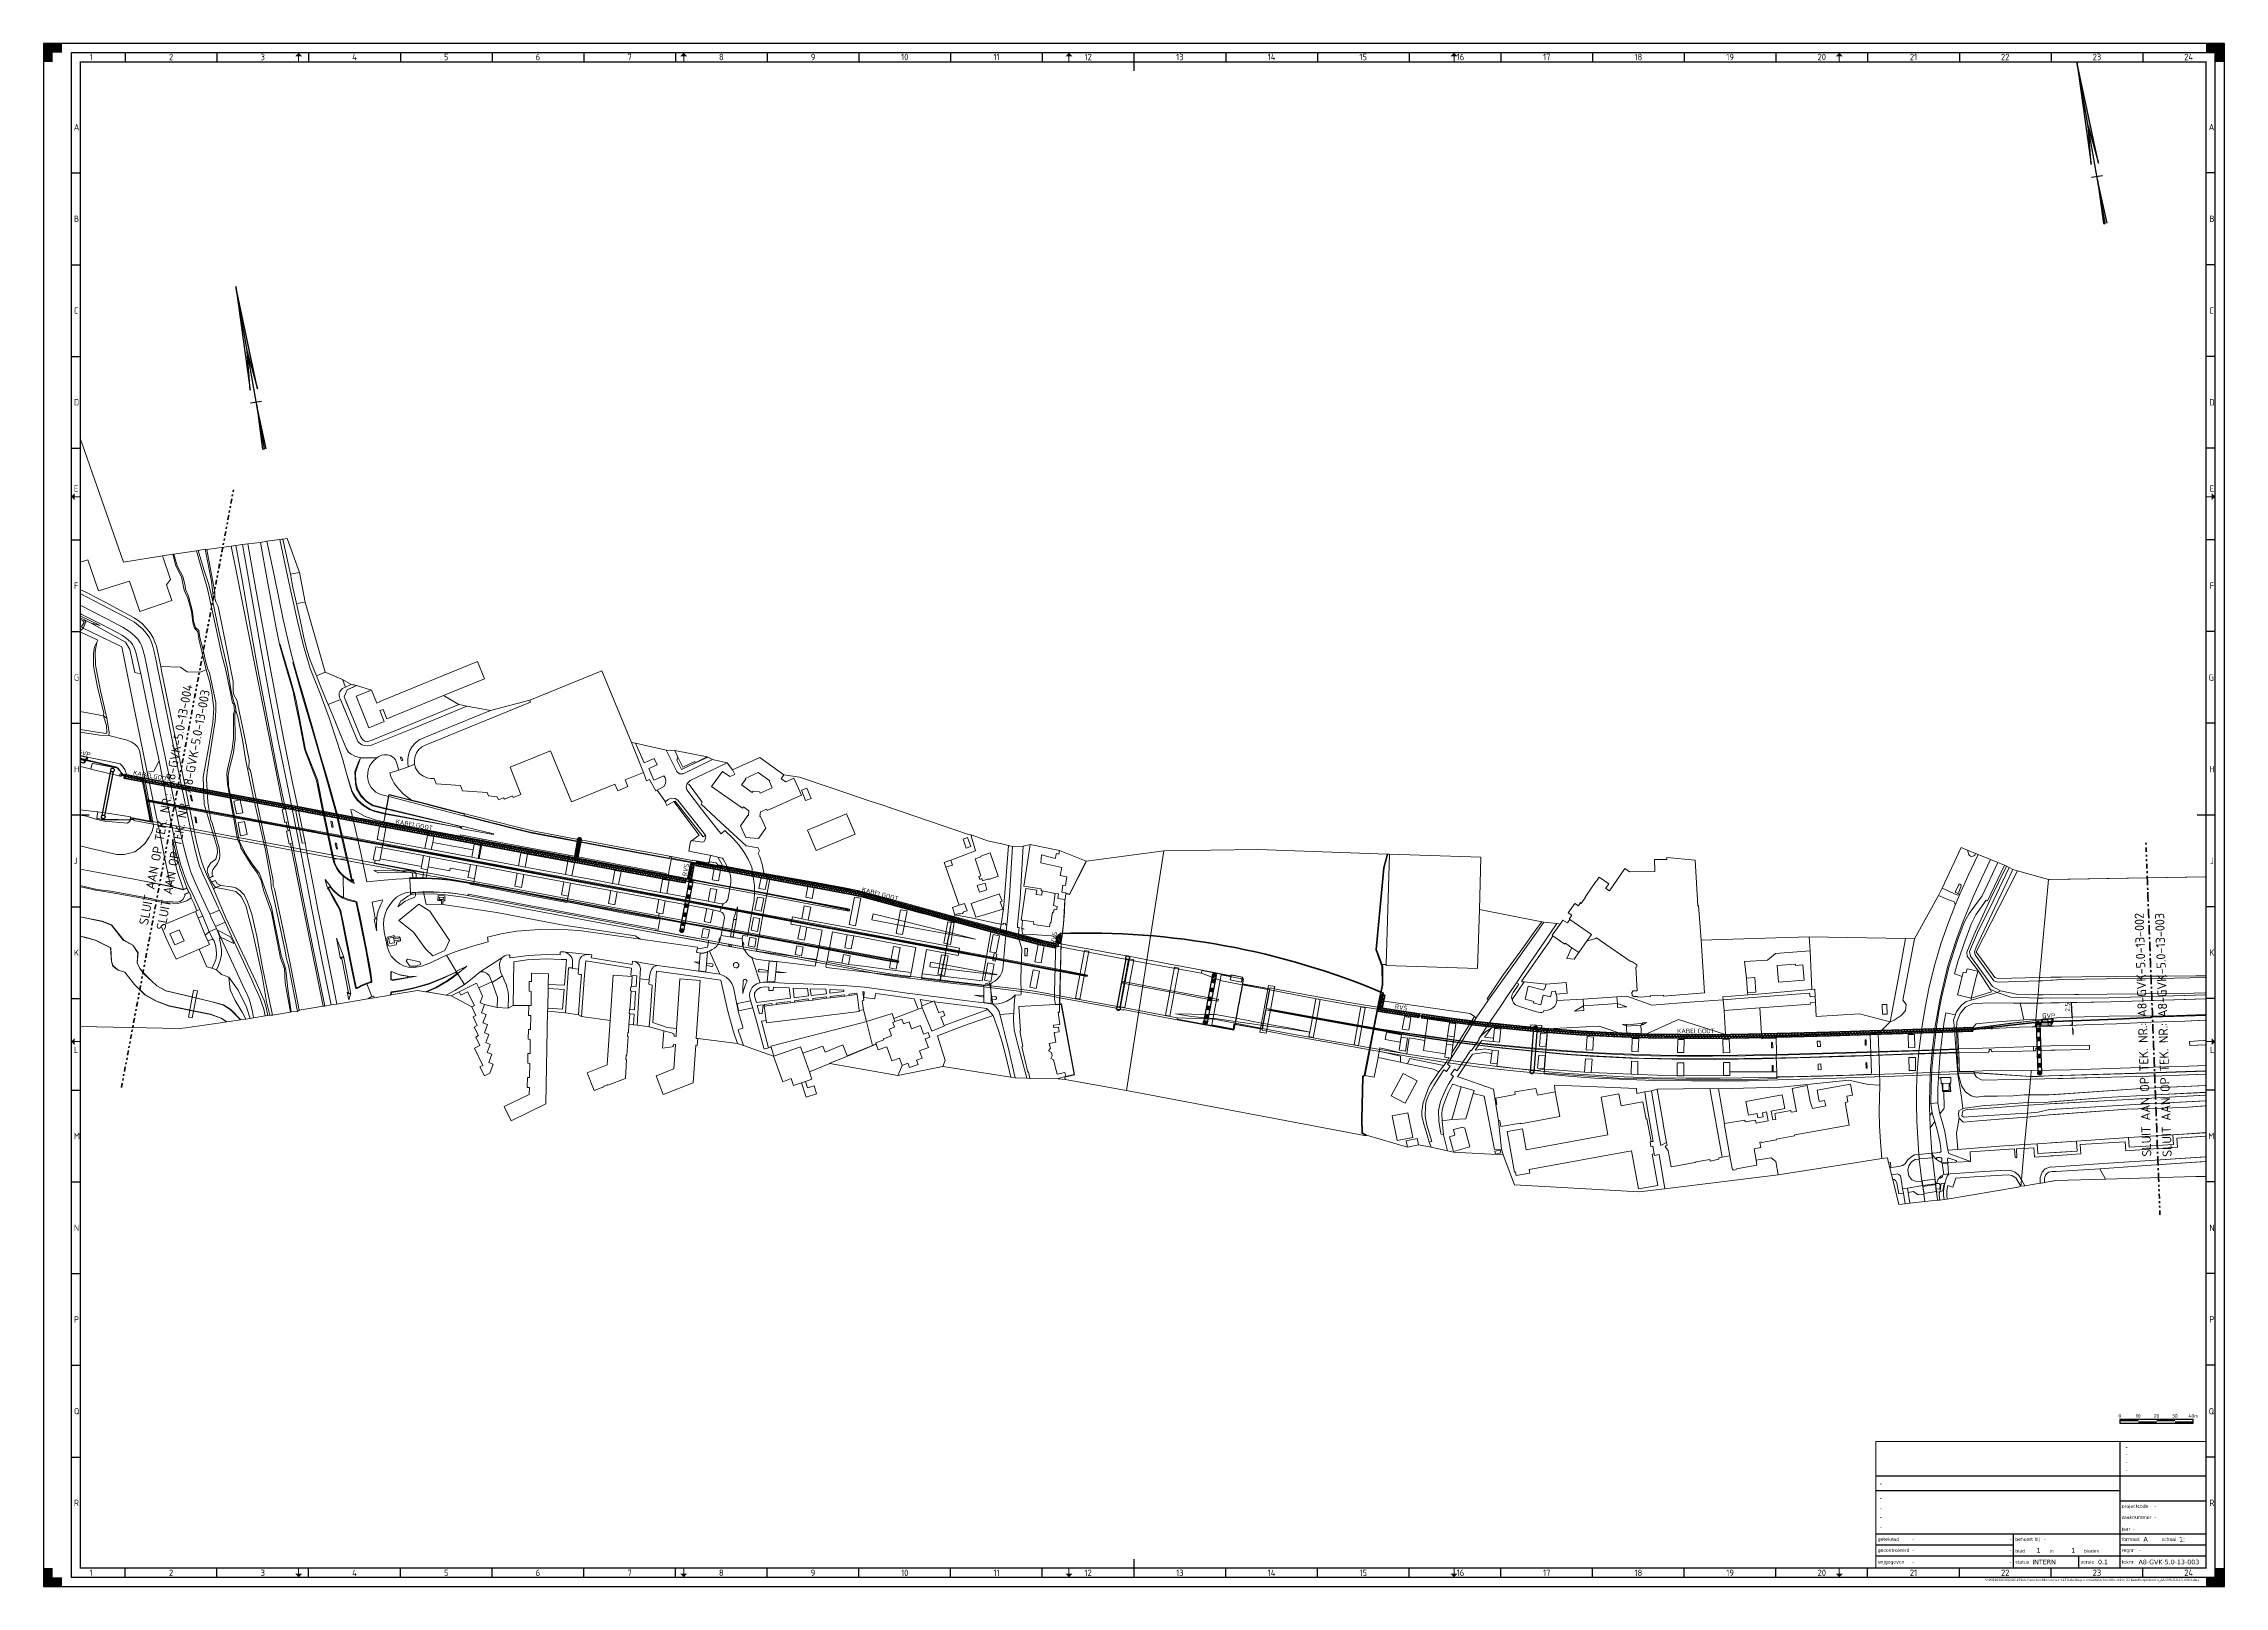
# Paper-space layout 'A8-GVK-5.0-13-003' of a CAD drawing. Header units: metres, sheet in millimetres. Extents: x 0 to 1189, y 0 to 841.
# The model-space entities are those that its viewports show. They can reach past a viewport. Long polylines and large blocks are cut down to what shows.
import ezdxf
from ezdxf.enums import TextEntityAlignment as Align

# ---------------------------------------------------------------- set-up
doc = ezdxf.new("R2010")
doc.units = ezdxf.units.M
doc.linetypes.add('AL-TEKENBLADGRENS', pattern=[11.5, 2.5, -1.5, 1, -1.5, 1, -1.5, 2.5])
for name, color, linetype, lineweight in [('B-WE-OG-TOPOKAART-G', 253, 'Continuous', 18), ('N-WE-KL-DATA-T18', 1, 'Continuous', 18), ('N-WE-KL-DATA-T25', 7, 'Continuous', 25), ('N-WE-KL-DATA_GLASVEZEL-G', 90, 'KL-GLASVEZEL-N', 35), ('N-WE-KL-DATA_GLASVEZEL-M', 7, 'Continuous', 18), ('N-WE-KL-DATA_GLASVEZEL_HULPSTUK-S', 90, 'Continuous', 25), ('N-WE-KL-DATA_GLASVEZEL_KAST_PUTKAST-S', 90, 'Continuous', 25), ('N-WE-KL-DATA_KABELGOOT-A', 92, 'Continuous', 18), ('N-WE-KL-DATA_KABELGOOT-G', 90, 'Continuous', 35), ('N-WE-KL-DATA_KABELGOOT-T25', 7, 'Continuous', 25), ('N-WE-VW-BEWEGWIJZERING_DRAAGCONSTRUCTIE_PORTAAL-G', 7, 'Continuous', 25), ('X-XX-AL-ORIENTATIE-S', 7, 'Continuous', 25), ('X-XX-AL-TEKENBLAD-S', 7, 'Continuous', 25), ('X-XX-AL-TEKENBLAD-T18', 7, 'Continuous', 18), ('X-XX-AL-TEKENBLAD-T25', 7, 'Continuous', 25), ('X-XX-AL-TEKENBLAD_KADER-G', 7, 'Continuous', 25), ('X-XX-AL-TEKENBLAD_KADER_AFSNIJMARKERING-G', 7, 'Continuous', 25), ('X-XX-AL-TEKENBLAD_KADER_CENTERMARKERING-G', 7, 'Continuous', 25), ('X-XX-AL-TEKENBLAD_KADER_ROOSTERVERDELING-G', 7, 'Continuous', 25), ('X-XX-AL-TEKENBLAD_KADER_ROOSTERVERDELING-T35', 7, 'Continuous', 35), ('X-XX-AL-TEKENBLAD_KADER_VOUWMERK-G', 7, 'Continuous', 18), ('X-XX-AL-TEKENBLAD_SCHAALBALK-S', 7, 'Continuous', 25), ('X-XX-AL-TEKENBLAD_TITELBLOK-G', 7, 'Continuous', 25), ('X-XX-AL-TEKENBLAD_TITELBLOK-S', 7, 'Continuous', 25), ('X-XX-AL-TEKENBLAD_VIEWPORT-G', 7, 'Continuous', 18), ('X-XX-AL-TEKENBLADGRENS-G', 7, 'AL-TEKENBLADGRENS', 35), ('X-XX-AL-TEKENBLADGRENS-T50', 130, 'Continuous', 50)]:
    doc.layers.add(name, color=color, linetype=linetype, lineweight=lineweight)
doc.layers.add('GV-KAB-LIJN', color=3, linetype='Continuous')
doc.styles.add('ISO', font='isocp.shx')
doc.styles.add('NLCS-ISO', font='NLCS-ISO.ttf')
doc.styles.add('NLCS-ISO-T25', font='NLCS-ISO.ttf', dxfattribs={"height": 2.5})
doc.styles.add('NLCS-ISO-T50', font='NLCS-ISO.ttf', dxfattribs={"height": 5})
doc.styles.add('VERDANA', font='verdana.ttf')
doc.linetypes.add('KL-GLASVEZEL-N', pattern='A,4,-1,[101,NLCS.SHX,S=0.5,R=0,X=0,Y=0],-1,4,-1,["G",Standard,S=1,R=0,X=-0.25,Y=-0.5],-1.5', length=12.5)
doc.dimstyles.new('ISO', dxfattribs={"dimtxt": 2.5, "dimasz": 2.5, "dimexe": 1.25, "dimexo": 0.625, "dimtad": 1, "dimtxsty": 'ISO', "dimcen": 2.5, "dimadec": 0, "dimazin": 0, "dimtfac": 1, "dimtmove": 0, "dimatfit": 3, "dimfxl": 1, "dimarcsym": 0})
pattern_1 = [(35, (115239.072, 497068.6275), (-0.6373868, 0.9102827), [])]

psp = doc.layouts.new('A8-GVK-5.0-13-003')

msp = doc.modelspace()

# ---------------------------------------------------------------- texts
at = {"layer": 'N-WE-KL-DATA_KABELGOOT-T25', "style": 'NLCS-ISO-T25'}
for s, rotation, p in [('KABELGOOT', 339.493104, (115395.721, 497617.15)), ('KABELGOOT', 339.491154, (115532.044, 497566.041, 6.931)), ('RVS', 68.549266, (115676.071, 497517.341)), ('KABELGOOT', 335.081096, (115775.498, 497484.822, 6.848)), ('RVS', 68.947895, (115867.272, 497445.917, -23.974)), ('RVS', 341.272093, (116044.771, 497374.562, 4.67)), ('KABELGOOT', 349.883438, (116201.013, 497333.927, 4.67))]:
    msp.add_text(s, height=2.5, rotation=rotation, dxfattribs=at).set_placement(p, align=Align.BOTTOM_CENTER)
at = {"layer": 'X-XX-AL-TEKENBLADGRENS-T50', "style": 'NLCS-ISO-T50'}
for s, rotation, p in [('SLUIT AAN OP TEK. NR.: A8-GVK-5.0-13-004', 69.466925, (115401.241, 497602.303)), ('SLUIT AAN OP TEK. NR.: A8-GVK-5.0-13-003', 69.434157, (115410.053, 497597.825)), ('SLUIT AAN OP TEK. NR.: A8-GVK-5.0-13-002', 81.81752, (116441.058, 497291.535)), ('SLUIT AAN OP TEK. NR.: A8-GVK-5.0-13-003', 81.81752, (116452.022, 497289.525))]:
    msp.add_text(s, height=5, rotation=rotation, dxfattribs=at).set_placement(p, align=Align.MIDDLE_CENTER)

# ---------------------------------------------------------------- blocks, each defined once
blk = doc.blocks.new('SAL-TEKENBLAD-A0-SO')
at = {"layer": 'X-XX-AL-TEKENBLAD_KADER_AFSNIJMARKERING-G'}
for points in [[(10, 841), (0, 841), (0, 831), (5, 831), (5, 836), (10, 836)], [(1189, 831), (1189, 841), (1179, 841), (1179, 836), (1184, 836), (1184, 831)], [(0, 10), (0, 0), (10, 0), (10, 5), (5, 5), (5, 10)], [(1179, 0), (1189, 0), (1189, 10), (1184, 10), (1184, 5), (1179, 5)]]:
    blk.add_hatch(color=256, dxfattribs=at).paths.add_polyline_path(points)
at = {"layer": 'X-XX-AL-TEKENBLAD_KADER_VOUWMERK-G'}
h = blk.add_hatch(color=256, dxfattribs=at)
h.paths.add_polyline_path([(141, 834), (139, 836), (139, 834)])
h.paths.add_polyline_path([(139, 834), (139, 836), (137, 834)])
h = blk.add_hatch(color=256, dxfattribs=at)
h.paths.add_polyline_path([(351, 834), (349, 836), (349, 834)])
h.paths.add_polyline_path([(349, 834), (349, 836), (347, 834)])
h = blk.add_hatch(color=256, dxfattribs=at)
h.paths.add_polyline_path([(561, 834), (559, 836), (559, 834)])
h.paths.add_polyline_path([(559, 834), (559, 836), (557, 834)])
h = blk.add_hatch(color=256, dxfattribs=at)
h.paths.add_polyline_path([(771, 834), (769, 836), (769, 834)])
h.paths.add_polyline_path([(769, 834), (769, 836), (767, 834)])
h = blk.add_hatch(color=256, dxfattribs=at)
h.paths.add_polyline_path([(981, 834), (979, 836), (979, 834)])
h.paths.add_polyline_path([(979, 834), (979, 836), (977, 834)])
h = blk.add_hatch(color=256, dxfattribs=at)
h.paths.add_polyline_path([(17, 596), (15, 594), (17, 594)])
h.paths.add_polyline_path([(17, 594), (15, 594), (17, 592)])
h = blk.add_hatch(color=256, dxfattribs=at)
h.paths.add_polyline_path([(1182, 596), (1184, 594), (1182, 594)])
h.paths.add_polyline_path([(1182, 594), (1184, 594), (1182, 592)])
h = blk.add_hatch(color=256, dxfattribs=at)
h.paths.add_polyline_path([(17, 299), (15, 297), (17, 297)])
h.paths.add_polyline_path([(17, 297), (15, 297), (17, 295)])
h = blk.add_hatch(color=256, dxfattribs=at)
h.paths.add_polyline_path([(1182, 299), (1184, 297), (1182, 297)])
h.paths.add_polyline_path([(1182, 297), (1184, 297), (1182, 295)])
h = blk.add_hatch(color=256, dxfattribs=at)
h.paths.add_polyline_path([(141, 7), (139, 5), (139, 7)])
h.paths.add_polyline_path([(139, 7), (139, 5), (137, 7)])
h = blk.add_hatch(color=256, dxfattribs=at)
h.paths.add_polyline_path([(351, 7), (349, 5), (349, 7)])
h.paths.add_polyline_path([(349, 7), (349, 5), (347, 7)])
h = blk.add_hatch(color=256, dxfattribs=at)
h.paths.add_polyline_path([(561, 7), (559, 5), (559, 7)])
h.paths.add_polyline_path([(559, 7), (559, 5), (557, 7)])
h = blk.add_hatch(color=256, dxfattribs=at)
h.paths.add_polyline_path([(771, 7), (769, 5), (769, 7)])
h.paths.add_polyline_path([(769, 7), (769, 5), (767, 7)])
h = blk.add_hatch(color=256, dxfattribs=at)
h.paths.add_polyline_path([(981, 7), (979, 5), (979, 7)])
h.paths.add_polyline_path([(979, 7), (979, 5), (977, 7)])
at = {"layer": 'X-XX-AL-TEKENBLAD_KADER-G'}
for p, q in [((1189, 841), (0, 841)), ((0, 841), (0, 0)), ((1189, 0), (1189, 841)), ((0, 0), (1189, 0))]:
    blk.add_line(p, q, dxfattribs=at)
at = {"layer": 'X-XX-AL-TEKENBLAD_KADER-G', "const_width": 0.7, "flags": 128}
blk.add_lwpolyline([(20, 10), (1179, 10), (1179, 831), (20, 831)], close=True, dxfattribs=at)
at = {"layer": 'X-XX-AL-TEKENBLAD_KADER_CENTERMARKERING-G', "const_width": 0.7, "flags": 128}
for points in [[(594.5, 836), (594.5, 826)], [(15, 420.5), (25, 420.5)], [(1184, 420.5), (1174, 420.5)], [(594.5, 5), (594.5, 15)]]:
    blk.add_lwpolyline(points, dxfattribs=at)
at = {"layer": 'X-XX-AL-TEKENBLAD_KADER_ROOSTERVERDELING-G'}
for p, q in [((1184, 836), (15, 836)), ((15, 836), (15, 5)), ((44.5, 836), (44.5, 831)), ((94.5, 836), (94.5, 831)), ((144.5, 836), (144.5, 831)), ((194.5, 836), (194.5, 831)), ((244.5, 836), (244.5, 831)), ((294.5, 836), (294.5, 831)), ((344.5, 836), (344.5, 831)), ((394.5, 836), (394.5, 831)), ((444.5, 836), (444.5, 831)), ((494.5, 836), (494.5, 831)), ((544.5, 836), (544.5, 831)), ((644.5, 836), (644.5, 831)), ((694.5, 836), (694.5, 831)), ((744.5, 836), (744.5, 831)), ((794.5, 836), (794.5, 831)), ((844.5, 836), (844.5, 831)), ((894.5, 836), (894.5, 831)), ((944.5, 836), (944.5, 831)), ((994.5, 836), (994.5, 831)), ((1044.5, 836), (1044.5, 831)), ((1094.5, 836), (1094.5, 831)), ((1144.5, 836), (1144.5, 831)), ((1184, 5), (1184, 836)), ((15, 770.5), (20, 770.5)), ((1184, 770.5), (1179, 770.5)), ((15, 720.5), (20, 720.5)), ((1184, 720.5), (1179, 720.5)), ((15, 670.5), (20, 670.5)), ((1184, 670.5), (1179, 670.5)), ((15, 620.5), (20, 620.5)), ((1184, 620.5), (1179, 620.5)), ((15, 570.5), (20, 570.5)), ((1184, 570.5), (1179, 570.5)), ((15, 520.5), (20, 520.5)), ((1184, 520.5), (1179, 520.5)), ((15, 470.5), (20, 470.5)), ((1184, 470.5), (1179, 470.5)), ((15, 370.5), (20, 370.5)), ((1184, 370.5), (1179, 370.5)), ((15, 320.5), (20, 320.5)), ((1184, 320.5), (1179, 320.5)), ((15, 270.5), (20, 270.5)), ((1184, 270.5), (1179, 270.5)), ((15, 220.5), (20, 220.5)), ((1184, 220.5), (1179, 220.5)), ((15, 170.5), (20, 170.5)), ((1184, 170.5), (1179, 170.5)), ((15, 120.5), (20, 120.5)), ((1184, 120.5), (1179, 120.5)), ((15, 70.5), (20, 70.5)), ((1184, 70.5), (1179, 70.5)), ((15, 5), (1184, 5)), ((44.5, 5), (44.5, 10)), ((94.5, 5), (94.5, 10)), ((144.5, 5), (144.5, 10)), ((194.5, 5), (194.5, 10)), ((244.5, 5), (244.5, 10)), ((294.5, 5), (294.5, 10)), ((344.5, 5), (344.5, 10)), ((394.5, 5), (394.5, 10)), ((444.5, 5), (444.5, 10)), ((494.5, 5), (494.5, 10)), ((544.5, 5), (544.5, 10)), ((644.5, 5), (644.5, 10)), ((694.5, 5), (694.5, 10)), ((744.5, 5), (744.5, 10)), ((794.5, 5), (794.5, 10)), ((844.5, 5), (844.5, 10)), ((894.5, 5), (894.5, 10)), ((944.5, 5), (944.5, 10)), ((994.5, 5), (994.5, 10)), ((1044.5, 5), (1044.5, 10)), ((1094.5, 5), (1094.5, 10)), ((1144.5, 5), (1144.5, 10))]:
    blk.add_line(p, q, dxfattribs=at)
at = {"layer": 'X-XX-AL-TEKENBLAD_KADER_VOUWMERK-G'}
for p, q in [((139, 831), (139, 836)), ((349, 831), (349, 836)), ((559, 831), (559, 836)), ((769, 831), (769, 836)), ((979, 831), (979, 836)), ((20, 594), (15, 594)), ((1179, 594), (1184, 594)), ((20, 297), (15, 297)), ((1179, 297), (1184, 297)), ((139, 10), (139, 5)), ((349, 10), (349, 5)), ((559, 10), (559, 5)), ((769, 10), (769, 5)), ((979, 10), (979, 5))]:
    blk.add_line(p, q, dxfattribs=at)
at = {"layer": 'X-XX-AL-TEKENBLAD_KADER_ROOSTERVERDELING-T35', "lineweight": 35, "style": 'NLCS-ISO'}
for s, p in [('1', (25.9, 830.9)), ('2', (69.5, 830.9)), ('3', (119.5, 830.9)), ('4', (169.5, 830.9)), ('5', (219.5, 830.9)), ('6', (269.5, 830.9)), ('7', (319.5, 830.9)), ('8', (369.5, 830.9)), ('9', (419.5, 830.9)), ('10', (469.5, 830.9)), ('11', (519.5, 830.9)), ('12', (569.5, 830.9)), ('13', (619.5, 830.9)), ('14', (669.5, 830.9)), ('15', (719.5, 830.9)), ('16', (772.5, 830.9)), ('17', (819.5, 830.9)), ('18', (869.5, 830.9)), ('19', (919.5, 830.9)), ('20', (969.5, 830.9)), ('21', (1019.5, 830.9)), ('22', (1069.5, 830.9)), ('23', (1119.5, 830.9)), ('24', (1169.5, 830.9)), ('1', (25.9, 4.6)), ('2', (69.5, 4.6)), ('3', (119.5, 4.6)), ('4', (169.5, 4.6)), ('5', (219.5, 4.6)), ('6', (269.5, 4.6)), ('7', (319.5, 4.6)), ('8', (369.5, 4.6)), ('9', (419.5, 4.6)), ('10', (469.5, 4.6)), ('11', (519.5, 4.6)), ('12', (569.5, 4.6)), ('13', (619.5, 4.6)), ('14', (669.5, 4.6)), ('15', (719.5, 4.6)), ('16', (772.5, 4.6)), ('17', (819.5, 4.6)), ('18', (869.5, 4.6)), ('19', (919.5, 4.6)), ('20', (969.5, 4.6)), ('21', (1019.5, 4.6)), ('22', (1069.5, 4.6)), ('23', (1119.5, 4.6)), ('24', (1169.5, 4.6))]:
    blk.add_text(s, height=3.5, dxfattribs=at).set_placement(p, align=Align.BOTTOM_CENTER)
for s, p in [('A', (16.5, 795.5)), ('A', (1180.5, 795.5)), ('B', (16.5, 745.5)), ('B', (1180.8, 745.5)), ('C', (16.5, 695.5)), ('C', (1180.8, 695.5)), ('D', (16.5, 645.5)), ('D', (1180.8, 645.5)), ('E', (16.5, 598.5)), ('E', (1181, 598.5)), ('F', (16.5, 545.5)), ('F', (1181, 545.5)), ('G', (16.5, 495.5)), ('G', (1180.5, 495.5)), ('H', (16.5, 445.5)), ('H', (1180.8, 445.5)), ('J', (16.5, 395.5)), ('J', (1181.2, 395.5)), ('K', (16.5, 345.5)), ('K', (1180.8, 345.5)), ('L', (16.5, 292.5)), ('L', (1181.2, 292.5)), ('M', (16.5, 245.5)), ('M', (1180.2, 245.5)), ('N', (16.5, 195.5)), ('N', (1180.8, 195.5)), ('P', (16.5, 145.5)), ('P', (1180.8, 145.5)), ('Q', (16.5, 95.5)), ('Q', (1180.5, 95.5)), ('R', (16.5, 45.5)), ('R', (1180.8, 45.5))]:
    blk.add_text(s, height=3.5, dxfattribs=at).set_placement(p, align=Align.MIDDLE_LEFT)
blk = doc.blocks.new('SAL-TITELBLOK_RWS_GROOT')
at = {"layer": 'X-XX-AL-TEKENBLAD_TITELBLOK-G'}
for p, q in [((-47, 68.9), (-47, 0)), ((-180, 50.2), (0, 50.2)), ((-180, 42.2), (-47, 42.2)), ((-47, 36.7), (0, 36.7)), ((-180, 18.7), (0, 18.7)), ((-180, 12.7), (-105, 12.7)), ((-105, 0), (-105, 18.7)), ((-47, 12.7), (0, 12.7)), ((-180, 6.7), (0, 6.7)), ((-69.4, 0), (-69.4, 6.7))]:
    blk.add_line(p, q, dxfattribs=at)
at = {"layer": 'X-XX-AL-TEKENBLAD_TITELBLOK-G', "const_width": 0.3}
blk.add_lwpolyline([(0, 0), (0, 68.9), (-180, 68.9), (-180, 0)], close=True, dxfattribs=at)
at = {"layer": 'X-XX-AL-TEKENBLAD-T18', "style": 'VERDANA'}
for s, p in [('zaaknummer', (-46, 27.7)), ('projectcode', (-46, 33.7)), ('getekend', (-179, 15.7)), ('behoort bij', (-104, 15.7)), ('jaar', (-46, 21.3)), ('formaat', (-46, 15.7)), ('schaal', (-24.2, 15.7)), ('gecontroleerd', (-179, 9.7)), ('vrijgegeven', (-179, 3.3)), ('status', (-104, 3.3)), ('blad                 in                     bladen', (-104, 9.3)), ('versie', (-68.4, 3.3)), ('teknr', (-46, 3.3)), ('regnr', (-46, 9.7))]:
    blk.add_text(s, height=1.8, dxfattribs=at).set_placement(p, align=Align.MIDDLE_LEFT)
at = {"layer": 'X-XX-AL-TEKENBLAD-T25', "insert": (-3.7, -5.8), "char_height": 1.2, "attachment_point": 3, "style": 'VERDANA'}
blk.add_mtext('R:\\\\00240000\\\\00244147\\\\Infra\\\\voorbeeldtekeningen\\\\13 Kabellooptekening\\\\Voorbeeldtekening 13 Kabellooptekening_A8-GVK-5.0-13-XXX1.dwg', dxfattribs=at)
at = {"layer": 'X-XX-AL-TEKENBLAD-T25', "style": 'VERDANA'}
for tag, p in [('NL_META_DIENST1', (-44, 64.9)), ('NL_META_DIENST2', (-44, 60.8)), ('NL_META_DIENST3', (-44, 56.6)), ('NL_META_DIENST4', (-44, 52.4)), ('NL_META_PROJECTOMSCHRIJVING', (-178, 44.9)), ('NL_META_TEKENINGOMSCHRIJVING_01', (-178, 36.9)), ('NL_META_TEKENINGOMSCHRIJVING_02', (-178, 31.7)), ('NL_META_TEKENINGOMSCHRIJVING_03', (-178, 26.5)), ('NL_META_TEKENINGOMSCHRIJVING_04', (-178, 21.3))]:
    blk.add_attdef(tag, p, '', height=2.5, dxfattribs=at)
at = {"layer": 'X-XX-AL-TEKENBLAD-T25', "style": 'VERDANA', "flags": 3}
for tag, p in [('NL_META_DOCUMENTSOORT', (-44, 44.5)), ('NL_META_EIGENAAR', (-44, 39.6))]:
    blk.add_attdef(tag, p, '', height=2.5, dxfattribs=at)
at = {"layer": 'X-XX-AL-TEKENBLAD-T25', "style": 'VERDANA'}
for tag, p in [('NL_META_PROJECTCODE', (-28.3, 33.7)), ('NL_META_ZAAKNUMMER', (-28.3, 27.7)), ('NL_META_OPSTELLER', (-160.3, 15.7)), ('NL_META_RELATIE', (-88.6, 15.7)), ('NL_META_JAAR', (-39.9, 21.3)), ('NL_META_FORMAAT', (-34.1, 15.7)), ('NL_META_SCHAAL', (-14.7, 15.7)), ('NL_META_CONTROLER', (-160.3, 9.7)), ('NL_META_AUTORISATOR', (-160.3, 3.3)), ('NL_META_DOCUMENTSTATUS', (-94.7, 3.3)), ('NL_META_REVISIE', (-58.9, 3.3)), ('NL_META_DOCUMENTNR', (-36.8, 9.7)), ('NL_META_ID_NUMMER', (-36.8, 3.3))]:
    blk.add_attdef(tag, text='', height=2.5, dxfattribs=at).set_placement(p, align=Align.MIDDLE_LEFT)
for tag, p in [('NL_META_TEKEN_DATUM', (-106, 15.7)), ('NL_META_CONTROLE_DATUM', (-106, 9.7)), ('NL_META_VRIJGAVE_DATUM', (-106, 3.3))]:
    blk.add_attdef(tag, text='', height=2.5, dxfattribs=at).set_placement(p, align=Align.MIDDLE_RIGHT)
for tag, p in [('NL_META_BLADNUMMER', (-91.3, 9.7)), ('NL_META_AANTAL_BLADEN', (-72.4, 9.7))]:
    blk.add_attdef(tag, text='', height=2.5, dxfattribs=at).set_placement(p, align=Align.MIDDLE_CENTER)
blk = doc.blocks.new('SAL-SCHAALBALK_M1000')
at = {"const_width": 1}
for points in [[(0, 1.5), (10, 1.5)], [(10, 0.5), (20, 0.5)], [(20, 1.5), (30, 1.5)]]:
    blk.add_lwpolyline(points, dxfattribs=at)
blk.add_lwpolyline([(0, 0), (40, 0), (40, 2), (0, 2)], close=True)
blk.add_lwpolyline([(30, 0.5, 1, 1, 0), (40, 0.5, 0, 0, 0), (40, 0, 0, 0, 0)], format="xyseb")
at = {"style": 'NLCS-ISO'}
for s, p in [('0', (0, 3)), ('10', (10, 3)), ('20', (20, 3)), ('30', (30, 3)), ('40m', (40, 3))]:
    blk.add_text(s, height=2, dxfattribs=at).set_placement(p, align=Align.CENTER)
blk = doc.blocks.new('SKL-DATA_HULP_VERBINDINGSMOF_HDPE_KOPPELING-SO')
at = {"layer": 'GV-KAB-LIJN'}
blk.add_line((-1, 0), (1, 0), dxfattribs=at)
at = {"layer": 'GV-KAB-LIJN', "const_width": 0.2}
for points in [[(-1, -0.5), (-1, 0.5)], [(1, -0.5), (1, 0.5)]]:
    blk.add_lwpolyline(points, dxfattribs=at)
blk = doc.blocks.new('*D29')
at = {"layer": 'Defpoints', "color": 0, "transparency": 16777216}
for p in [(116404.1, 497303.3, 4), (116404.5, 497305.7, 4.4), (116404.5, 497305.7)]:
    blk.add_point(p, dxfattribs=at)
at = {"layer": 'N-WE-KL-DATA_GLASVEZEL-M', "color": 0, "lineweight": -2, "transparency": 16777216}
for p, q in [((116404.8, 497308.2), (116405.8, 497315.7)), ((116403.5, 497303.3), (116402.9, 497303.4)), ((116403.8, 497305.8), (116403.2, 497305.9)), ((116403.8, 497300.8), (116403.4, 497298.3)), ((116404.1, 497303.3), (116404.5, 497305.7))]:
    blk.add_line(p, q, dxfattribs=at)
at = {"layer": 'N-WE-KL-DATA_GLASVEZEL-M', "color": 0, "transparency": 16777216}
for points in [[(116403.4, 497300.8), (116404.2, 497300.7), (116404.1, 497303.3)], [(116404.4, 497308.3), (116405.2, 497308.2), (116404.5, 497305.7)]]:
    blk.add_solid(points, dxfattribs=at)
at = {"layer": 'N-WE-KL-DATA_GLASVEZEL-M', "color": 0, "transparency": 16777216, "insert": (116403.4, 497313.5), "char_height": 2.5, "attachment_point": 5, "rotation": 82.1747, "style": 'ISO'}
blk.add_mtext('2,5', dxfattribs=at)
blk = doc.blocks.new('SKL-DATA_GLASVEZEL_GLASVEZELKABELPUT_RECHTHOEKIG')
at = {"color": 0, "linetype": 'ByBlock'}
for points in [[(-3.2, -1), (-2.1, 1), (3.2, 1), (2.1, -1)], [(3.2, 1), (3.2, -0.5), (2.1, -2.5)], [(-3.2, -1), (2.1, -1), (2.1, -2.5), (-3.2, -2.5), (-3.2, -1)]]:
    blk.add_lwpolyline(points, dxfattribs=at)
at = {"layer": 'N-WE-KL-DATA-T18', "linetype": 'ByBlock', "style": 'NLCS-ISO', "flags": 1}
for tag, p in [('OMSCHRIJVING_LEGENDA', (0, -8.4)), ('LOCATIE', (0, -12.2)), ('TYPE_HANDHOLE', (0, -16)), ('TYPE_GCO', (0, -19.8)), ('BPS-CODERING', (0, -23.6)), ('POSITIE_X', (0, -27.4)), ('POSITIE_Y', (0, -31.1)), ('OVERIGE_OPMERKING(EN)_1', (0, -34.9)), ('OVERIGE_OPMERKING(EN)_2', (0, -38.7))]:
    blk.add_attdef(tag, p, '', height=1.8, dxfattribs=at)
at = {"layer": 'N-WE-KL-DATA-T25', "linetype": 'ByBlock', "style": 'NLCS-ISO'}
blk.add_attdef('TYPE_SYMBOOL', text='', height=2.5, dxfattribs=at).set_placement((15.9, -0.2), align=Align.MIDDLE_CENTER)
blk = doc.blocks.new('*D42')
at = {"layer": 'Defpoints', "color": 0, "transparency": 16777216}
for p in [(116499.4, 497290.1, 3.1), (116499.8, 497292.9, 6.3), (116499.8, 497292.9)]:
    blk.add_point(p, dxfattribs=at)
at = {"layer": 'N-WE-KL-DATA_GLASVEZEL-M', "color": 0, "lineweight": -2, "transparency": 16777216}
for p, q in [((116500.1, 497295.3), (116501.2, 497302.7)), ((116499, 497287.6), (116498.7, 497285.1)), ((116499.4, 497290.1), (116499.8, 497292.9)), ((116500, 497290), (116500.6, 497289.9)), ((116500.4, 497292.8), (116501, 497292.7))]:
    blk.add_line(p, q, dxfattribs=at)
at = {"layer": 'N-WE-KL-DATA_GLASVEZEL-M', "color": 0, "transparency": 16777216}
for points in [[(116498.6, 497287.7), (116499.4, 497287.5), (116499.4, 497290.1)], [(116499.7, 497295.4), (116500.5, 497295.3), (116499.8, 497292.9)]]:
    blk.add_solid(points, dxfattribs=at)
at = {"layer": 'N-WE-KL-DATA_GLASVEZEL-M', "color": 0, "transparency": 16777216, "insert": (116498.8, 497300.5), "char_height": 2.5, "attachment_point": 5, "rotation": 81.9395, "style": 'ISO'}
blk.add_mtext('2,8', dxfattribs=at)
blk = doc.blocks.new('*D71')
at = {"layer": 'Defpoints', "color": 0, "transparency": 16777216}
for p in [(115349.2, 497634.9, 6.8), (115350.9, 497638.8, 6.9), (115350.9, 497638.8)]:
    blk.add_point(p, dxfattribs=at)
at = {"layer": 'N-WE-KL-DATA_GLASVEZEL-M', "color": 0, "lineweight": -2, "transparency": 16777216}
for p, q in [((115351.8, 497641.1), (115354.9, 497648.2)), ((115348.3, 497632.6), (115347.3, 497630.3)), ((115348.7, 497635.1), (115348.1, 497635.4)), ((115349.2, 497634.9), (115350.9, 497638.8)), ((115350.3, 497639), (115349.7, 497639.3))]:
    blk.add_line(p, q, dxfattribs=at)
at = {"layer": 'N-WE-KL-DATA_GLASVEZEL-M', "color": 0, "transparency": 16777216}
for points in [[(115347.9, 497632.8), (115348.6, 497632.4), (115349.2, 497634.9)], [(115351.5, 497641.2), (115352.2, 497640.9), (115350.9, 497638.8)]]:
    blk.add_solid(points, dxfattribs=at)
at = {"layer": 'N-WE-KL-DATA_GLASVEZEL-M', "color": 0, "transparency": 16777216, "insert": (115352, 497646.6), "char_height": 2.5, "attachment_point": 5, "rotation": 67.0304, "style": 'ISO'}
blk.add_mtext('4,2', dxfattribs=at)
blk = doc.blocks.new('SAL-ORIENTATIE_NOORDPIJL-SO')
for p, q in [((0, 64), (-2, 7)), ((0, -26), (0, 64)), ((2, 7), (0, 64)), ((-2, 7), (0, 28)), ((0, 28), (2, 7)), ((-3, 0), (3, 0)), ((0, -2), (-1, -26)), ((1, -26), (0, -2)), ((-1, -26), (0, -26))]:
    blk.add_line(p, q)
for points in [[(2, 7), (0, 28), (0, 64)], [(0, -26), (1, -26), (0, -2)]]:
    blk.add_solid(points)

# ---------------------------------------------------------------- dimensions: what is measured, and where the dimension line sits
at = {"layer": 'N-WE-KL-DATA_GLASVEZEL-M'}
for p1, p2, distance, picture, middle in [((115349.235, 497634.9, 6.799), (115350.874, 497638.767, 6.931), 0, '*D71', (115351.955, 497646.604)), ((116404.11, 497303.258, 3.983), (116404.45, 497305.735, 4.44), 0, '*D29', (116403.431, 497313.467)), ((116499.37, 497290.082, 3.089), (116499.763, 497292.854, 6.297), -0.002, '*D42', (116498.77, 497300.539))]:
    dim = msp.add_aligned_dim(p1=p1, p2=p2, distance=distance, dimstyle='ISO', dxfattribs=at)
    dim.commit()
    dim.dimension.update_dxf_attribs({"geometry": picture, "text_midpoint": middle})

# ---------------------------------------------------------------- hatches: boundary and pattern name
at = {"layer": 'N-WE-KL-DATA_KABELGOOT-A'}
h = msp.add_hatch(dxfattribs=at)
h.set_pattern_fill('ANSI31', color=256, scale=0.35, style=0)
h.set_pattern_definition([(20, (114185.2475, 497589.5624), (-0.3800699, 1.0442334), [])])
h.paths.add_polyline_path([(115409.834, 497611.872), (115391.223, 497618.833), (115382.111, 497622.364), (115381.389, 497620.499), (115390.511, 497616.963), (115409.133, 497609.998)])
h = msp.add_hatch(dxfattribs=at)
h.set_pattern_fill('ANSI31', color=256, scale=0.35, style=0)
h.set_pattern_definition(pattern_1)
h.paths.add_polyline_path([(115409.834, 497611.872), (115409.133, 497609.998), (115429.111, 497602.526), (115472.372, 497586.338), (115508.985, 497572.531), (115553.699, 497555.805), (115598.336, 497539.082), (115647.466, 497520.636), (115672.726, 497511.137), (115673.43, 497513.009), (115648.168, 497522.508), (115599.038, 497540.954), (115554.399, 497557.679), (115509.689, 497574.403), (115473.076, 497588.21), (115429.811, 497604.4)])
h = msp.add_hatch(dxfattribs=at)
h.set_pattern_fill('ANSI31', color=256, scale=0.35, style=0)
h.set_pattern_definition(pattern_1)
h.paths.add_polyline_path([(115677.534, 497521.064), (115674.608, 497513.618), (115676.469, 497512.886), (115679.395, 497520.332)])
h = msp.add_hatch(dxfattribs=at)
h.set_pattern_fill('ANSI31', color=256, scale=0.35, style=0)
h.set_pattern_definition(pattern_1)
h.paths.add_polyline_path([(115866.167, 497443.04), (115858.41, 497446.077), (115840.874, 497454.173), (115812.922, 497467.293), (115784.142, 497480.806), (115766.854, 497488.838), (115760.714, 497491.373), (115749.683, 497495.555), (115735.685, 497500.78), (115685.294, 497519.623), (115680.712, 497521.341), (115680.01, 497519.468), (115684.594, 497517.749), (115734.985, 497498.906), (115748.979, 497493.683), (115759.978, 497489.513), (115766.05, 497487.006), (115783.296, 497478.994), (115812.072, 497465.483), (115840.03, 497452.359), (115857.626, 497444.237), (115865.438, 497441.178)])
h = msp.add_hatch(dxfattribs=at)
h.set_pattern_fill('ANSI31', color=256, scale=0.35, style=0)
h.set_pattern_definition(pattern_1)
h.paths.add_polyline_path([(115869.883, 497447.143), (115868.017, 497447.861), (115866.527, 497443.973), (115868.388, 497443.257)])
h = msp.add_hatch(dxfattribs=at)
h.set_pattern_fill('ANSI31', color=256, scale=0.35, style=0)
h.set_pattern_definition(pattern_1)
h.paths.add_polyline_path([(116032.418, 497376.638), (116035.823, 497385.315), (116037.685, 497384.585), (116035.045, 497377.859), (116054.497, 497371.265), (116053.854, 497369.371)])
h = msp.add_hatch(dxfattribs=at)
h.set_pattern_fill('ANSI31', color=256, scale=0.35, style=0)
h.set_pattern_definition(pattern_1)
h.paths.add_polyline_path([(116350.118, 497309.494), (116350.403, 497311.474), (116318.147, 497316.12), (116295.034, 497319.458), (116273.272, 497322.569), (116252.269, 497325.625), (116229.372, 497329.12), (116209.688, 497332.38), (116192.338, 497335.475), (116175.557, 497338.711), (116156.793, 497342.739), (116139.451, 497346.802), (116120.247, 497351.66), (116109.087, 497354.701), (116098.757, 497357.575), (116084.152, 497361.74), (116070.525, 497365.984), (116056.025, 497370.75), (116055.393, 497368.852), (116069.915, 497364.08), (116083.58, 497359.824), (116098.215, 497355.649), (116108.557, 497352.773), (116119.739, 497349.726), (116138.977, 497344.858), (116156.355, 497340.787), (116175.157, 497336.751), (116191.972, 497333.509), (116209.348, 497330.408), (116229.058, 497327.144), (116251.975, 497323.647), (116272.986, 497320.589), (116294.75, 497317.478), (116317.861, 497314.14)])

# ---------------------------------------------------------------- linework, layer by layer
for p, q in [((115366.053, 497602.514), (115374.963, 497625.566)), ((115366.053, 497602.514), (115374.963, 497625.566)), ((115367.452, 497601.974), (115376.363, 497625.025)), ((115367.452, 497601.974), (115376.363, 497625.025)), ((115892.979, 497403.48), (115898.773, 497419.118)), ((115894.386, 497402.959), (115900.18, 497418.597))]:
    msp.add_line(p, q)
at = {"linetype": 'ByBlock'}
for points in [[(115892.979, 497403.48), (115902.266, 497428.665)], [(115894.386, 497402.959), (115903.673, 497428.144)]]:
    msp.add_lwpolyline(points, dxfattribs=at)
for centre in [(115375.901, 497625.913), (115366.514, 497601.627)]:
    msp.add_circle(centre, 1)
for centre in [(115903.199, 497429.024), (115893.453, 497402.599)]:
    msp.add_circle(centre, 1, dxfattribs=at)
at = {"layer": 'B-WE-OG-TOPOKAART-G'}
for points, elevation in [([(115336.941, 497876.818), (115335.362, 497886.649), (115335.83, 497886.724), (115341.733, 497887.673), (115342.556, 497882.549), (115345.311, 497882.992), (115345.279, 497883.192), (115348.475, 497883.706), (115349.291, 497878.626), (115345.996, 497878.096), (115345.923, 497878.55), (115343.277, 497878.125), (115344.14, 497872.747), (115337.76, 497871.722), (115336.941, 497876.818)], -0.361), ([(115351.383, 497874.332), (115354.097, 497874.746), (115354.887, 497869.559), (115352.174, 497869.146), (115351.383, 497874.332)], -0.564), ([(115351.383, 497874.332), (115352.174, 497869.146), (115354.887, 497869.559), (115354.097, 497874.746), (115351.383, 497874.332)], -0.564), ([(115343.969, 497859.114), (115344.584, 497856.232), (115345.785, 497856.489), (115345.169, 497859.37), (115343.969, 497859.114)], -0.361), ([(115344.584, 497856.232), (115343.969, 497859.114), (115345.169, 497859.37), (115345.785, 497856.489), (115344.584, 497856.232)], -0.361), ([(115322.964, 497759.023), (115335.684, 497761.066), (115338.245, 497745.578), (115328.447, 497743.92), (115325.009, 497746.378), (115322.964, 497759.023)], -0.482), ([(115325.009, 497746.378), (115328.447, 497743.92), (115338.245, 497745.578), (115335.684, 497761.066), (115322.964, 497759.023), (115325.009, 497746.378)], -0.482), ([(115448.489, 497479.159), (115438.584, 497479.2), (115437.777, 497504.681), (115437.698, 497522.951), (115437.158, 497535.356), (115436.001, 497542.429), (115434.757, 497546.478), (115432.982, 497548.884), (115431.049, 497550.979), (115428.524, 497552.055), (115423.059, 497553.685), (115421.243, 497555.095), (115420.718, 497556.832), (115420.695, 497556.929), (115418.545, 497556.426), (115417.86, 497558.805), (115420.029, 497559.359), (115420.004, 497559.456), (115419.617, 497559.357), (115419.423, 497560.218), (115419.683, 497561.611), (115420.437, 497562.986), (115423.356, 497565.766), (115424.87, 497568.029), (115425.554, 497570.274), (115425.863, 497574.027), (115425.219, 497578.471), (115424.418, 497588.028), (115423.966, 497589.435), (115423.963, 497599.557), (115425.506, 497612.234), (115426.504, 497615.872), (115431.483, 497630.384), (115435.623, 497642.491), (115437.089, 497648.105), (115437.681, 497652.322), (115437.195, 497668.824), (115436.649, 497671.059), (115436.28, 497674.973), (115435.779, 497683.316), (115435.356, 497688.8), (115435.516, 497692.604), (115434.031, 497694.518), (115433.572, 497698.217), (115433.939, 497703.484), (115433.188, 497711.996), (115432.136, 497715.823), (115432.377, 497718.105), (115431.99, 497723.198), (115429.987, 497729.344), (115429.311, 497736.013), (115441.746, 497735.688), (115442.633, 497727.051), (115444.019, 497714.885), (115444.786, 497696.253), (115445.369, 497678.009), (115446.245, 497668.759), (115446.462, 497658.06), (115446.691, 497650.575), (115447.333, 497649.676), (115447.024, 497645.855), (115446.14, 497644.702), (115443.852, 497631.603), (115442.194, 497625.693), (115437.795, 497615.507), (115436.885, 497612.994), (115436.264, 497607.52), (115436.473, 497576.878), (115437.335, 497573.666), (115437.432, 497571.892), (115441.397, 497561.807), (115443.993, 497556.83), (115445.26, 497551.933), (115445.53, 497547.103), (115447.728, 497534.384), (115448.223, 497509.046), (115449.474, 497503.085), (115448.446, 497495.325), (115448.489, 497479.159)], -1.017), ([(115522.454, 497644.317), (115524.139, 497636.787), (115525.908, 497637.189), (115525.856, 497637.408), (115582.125, 497649.631), (115584.346, 497639.679), (115560.739, 497634.549), (115528.041, 497627.443), (115526.916, 497632.754), (115525.109, 497632.479), (115526.415, 497626.274), (115517.556, 497624.328), (115513.682, 497642.488), (115522.454, 497644.317)], -0.359), ([(115538.665, 497600.472), (115538.917, 497602.623), (115539.643, 497604.647), (115540.758, 497606.4), (115542.366, 497607.942), (115544.148, 497608.99), (115546.737, 497609.762), (115606.84, 497622.685), (115606.59, 497623.915), (115648.091, 497632.897), (115657.117, 497591.507), (115660.87, 497574.299), (115660.718, 497574.267), (115650.235, 497572.04), (115651.08, 497568.18), (115645.294, 497566.856), (115644.308, 497570.78), (115619.364, 497565.292), (115612.949, 497594.734), (115589.63, 497589.746), (115592.892, 497574.102), (115588.478, 497573.155), (115588.235, 497574.25), (115583.546, 497573.196), (115583.304, 497573.996), (115580.294, 497573.409), (115579.889, 497575.182), (115575.391, 497576.36), (115574.941, 497578.38), (115561.933, 497581.663), (115561.309, 497584.584), (115548.348, 497587.917), (115547.73, 497590.858), (115546.03, 497591.272), (115543.997, 497591.955), (115542.217, 497593.093), (115540.676, 497594.552), (115539.604, 497596.401), (115538.837, 497598.43), (115538.665, 497600.472)], -0.359), ([(115441.762, 497590.649), (115438.273, 497590.574), (115438.057, 497597.682), (115441.603, 497597.754), (115441.762, 497590.649)], -0.63), ([(115438.057, 497597.682), (115438.273, 497590.574), (115441.762, 497590.649), (115441.603, 497597.754), (115438.057, 497597.682)], -0.63), ([(115441.762, 497590.649), (115438.273, 497590.574), (115438.057, 497597.682), (115441.603, 497597.754), (115441.762, 497590.649)], -0.63), ([(115438.057, 497597.682), (115438.273, 497590.574), (115441.762, 497590.649), (115441.603, 497597.754), (115438.057, 497597.682)], -0.63), ([(115441.863, 497585.736), (115442.039, 497578.556), (115438.488, 497578.472), (115438.351, 497585.624), (115441.863, 497585.736)], -0.63), ([(115438.351, 497585.624), (115438.488, 497578.472), (115442.039, 497578.556), (115441.863, 497585.736), (115438.351, 497585.624)], -0.63), ([(115441.863, 497585.736), (115442.039, 497578.556), (115438.488, 497578.472), (115438.351, 497585.624), (115441.863, 497585.736)], -0.63), ([(115438.351, 497585.624), (115438.488, 497578.472), (115442.039, 497578.556), (115441.863, 497585.736), (115438.351, 497585.624)], -0.63), ([(115708.901, 497567.248), (115724.602, 497571.319), (115736.009, 497559.792), (115734.071, 497557.935), (115736.271, 497555.857), (115740.962, 497557.035), (115743.566, 497547.215), (115723.636, 497542.158), (115723.412, 497543.031), (115719.845, 497542.171), (115719.155, 497539.654), (115719.497, 497539.567), (115721.277, 497532.828), (115716.339, 497527.924), (115709.621, 497529.757), (115707.899, 497536.508), (115712.789, 497541.392), (115713.109, 497541.344), (115713.768, 497543.794), (115711.136, 497546.379), (115710.523, 497545.766), (115696.038, 497560.297), (115703.228, 497567.422), (115706.728, 497563.95), (115709.562, 497564.673), (115708.901, 497567.248)], -0.55), ([(115722.403, 497563.441), (115714.893, 497561.508), (115715.034, 497561.02), (115712.275, 497558.322), (115717.304, 497553.251), (115717.951, 497553.891), (115721.307, 497552.968), (115721.544, 497552.106), (115728.454, 497553.839), (115727.565, 497557.576), (115727.913, 497557.877), (115722.403, 497563.441)], -0.379), ([(115727.565, 497557.576), (115728.454, 497553.839), (115721.544, 497552.106), (115721.307, 497552.968), (115717.951, 497553.891), (115717.304, 497553.251), (115712.275, 497558.322), (115715.034, 497561.02), (115714.893, 497561.508), (115722.403, 497563.441), (115727.913, 497557.877), (115727.565, 497557.576)], -0.379), ([(115747.053, 497550.5), (115748.314, 497544.538), (115745.163, 497543.872), (115743.902, 497549.834), (115747.053, 497550.5)], -0.538), ([(115748.314, 497544.538), (115747.053, 497550.5), (115743.902, 497549.834), (115745.163, 497543.872), (115748.314, 497544.538)], -0.538), ([(115391.188, 497532.504), (115392.802, 497526.132), (115398.214, 497527.503), (115396.6, 497533.875), (115391.188, 497532.504)], -0.069), ([(115391.188, 497532.504), (115396.6, 497533.875), (115398.214, 497527.503), (115392.802, 497526.132), (115391.188, 497532.504)], -0.069), ([(115391.188, 497532.504), (115392.802, 497526.132), (115398.214, 497527.503), (115396.6, 497533.875), (115391.188, 497532.504)], -0.069), ([(115391.188, 497532.504), (115396.6, 497533.875), (115398.214, 497527.503), (115392.802, 497526.132), (115391.188, 497532.504)], -0.069), ([(115417.039, 497529.914), (115423.533, 497525.241), (115424.59, 497521.238), (115418.041, 497526.022), (115417.039, 497529.914)], -0.043), ([(115417.039, 497529.914), (115423.533, 497525.241), (115424.59, 497521.238), (115418.041, 497526.022), (115417.039, 497529.914)], -0.043), ([(115539.376, 497526.662), (115541.51, 497526.167), (115541.24, 497525.004), (115539.106, 497525.499), (115539.376, 497526.662)], -0.278), ([(115539.106, 497525.499), (115541.24, 497525.004), (115541.51, 497526.167), (115539.376, 497526.662), (115539.106, 497525.499)], -0.278), ([(115743.335, 497527.852), (115765.914, 497532.951), (115768.587, 497521.112), (115746.008, 497516.014), (115743.335, 497527.852)], -0.478), ([(115743.335, 497527.852), (115746.008, 497516.014), (115768.587, 497521.112), (115765.914, 497532.951), (115743.335, 497527.852)], -0.478), ([(115826.081, 497508.299), (115828.67, 497508.668), (115829.508, 497503.502), (115826.885, 497503.149), (115826.081, 497508.299)], -0.285), ([(115826.081, 497508.299), (115826.885, 497503.149), (115829.508, 497503.502), (115828.67, 497508.668), (115826.081, 497508.299)], -0.285), ([(115817.569, 497498.119), (115817.933, 497495.26), (115814.188, 497494.775), (115813.789, 497497.573), (115817.569, 497498.119)], -0.541), ([(115833.939, 497497.409), (115839.371, 497498.256), (115841.441, 497484.995), (115836.125, 497484.166), (115836.062, 497484.569), (115832.627, 497484.033), (115832.429, 497485.301), (115831.185, 497485.107), (115830.94, 497486.681), (115832.211, 497486.879), (115830.711, 497496.492), (115834.002, 497497.006), (115833.939, 497497.409)], -0.573), ([(115830.94, 497486.681), (115831.185, 497485.107), (115832.429, 497485.301), (115832.627, 497484.033), (115836.062, 497484.569), (115836.125, 497484.166), (115841.441, 497484.995), (115839.371, 497498.256), (115833.939, 497497.409), (115834.002, 497497.006), (115830.711, 497496.492), (115832.211, 497486.879), (115830.94, 497486.681)], -0.573), ([(115829.343, 497482.093), (115833.774, 497482.599), (115834.06, 497478.807), (115829.777, 497478.18), (115829.343, 497482.093)], -0.507), ([(115829.343, 497482.093), (115829.777, 497478.18), (115834.06, 497478.807), (115833.774, 497482.599), (115829.343, 497482.093)], -0.507), ([(115541.006, 497473.986), (115551.1, 497476.973), (115551.881, 497474.219), (115553.24, 497469.428), (115551.213, 497466.039), (115553.516, 497464.733), (115551.104, 497460.613), (115553.377, 497459.264), (115550.909, 497455.139), (115553.174, 497453.75), (115550.717, 497449.631), (115552.977, 497448.333), (115550.567, 497444.21), (115552.791, 497442.848), (115550.359, 497438.701), (115552.635, 497437.363), (115550.201, 497433.216), (115552.468, 497431.944), (115549.853, 497427.417), (115546.697, 497426.539), (115545.085, 497431.785), (115546.761, 497432.277), (115543.876, 497442.237), (115547.137, 497443.187), (115545.699, 497448.163), (115547.29, 497448.652), (115545.853, 497453.661), (115547.475, 497454.153), (115546.138, 497459.23), (115547.78, 497459.72), (115546.409, 497464.707), (115547.936, 497465.163), (115545.6, 497473.282), (115541.567, 497471.977), (115541.006, 497473.986)], -0.293), ([(115589.109, 497467.423), (115587.022, 497456.791), (115586.722, 497455.265), (115576.982, 497405.659), (115556.707, 497399.857), (115554.378, 497408.129), (115568.983, 497412.282), (115569.696, 497416.028), (115568.569, 497416.285), (115569.544, 497421.503), (115570.781, 497421.312), (115572.243, 497428.849), (115571.096, 497429.156), (115572.118, 497434.387), (115573.29, 497434.186), (115574.74, 497441.738), (115573.621, 497441.992), (115574.657, 497447.243), (115575.819, 497447.042), (115577.294, 497454.567), (115576.128, 497454.799), (115577.133, 497460.07), (115578.347, 497459.874), (115579.782, 497467.411), (115578.635, 497467.678), (115579.652, 497472.954), (115580.82, 497472.741), (115581.725, 497477.138), (115590.65, 497475.269), (115589.509, 497469.457), (115589.109, 497467.423)], -0.287), ([(115672.667, 497467.166), (115672.498, 497466.539), (115669.989, 497467.886), (115672.667, 497467.166)], -0.073), ([(115817.756, 497473.178), (115820.827, 497473.609), (115821.498, 497469.416), (115819.368, 497469.133), (115819.389, 497468.941), (115818.66, 497468.487), (115817.625, 497468.339), (115816.763, 497468.586), (115816.724, 497468.741), (115814.535, 497468.469), (115813.953, 497472.645), (115817.756, 497473.178)], -0.463), ([(115850.32, 497459.081), (115850.217, 497459.113), (115849.663, 497459.286), (115855.025, 497475.778), (115860.865, 497473.89), (115860.142, 497471.681), (115863.019, 497470.75), (115863.663, 497473.001), (115870.409, 497470.387), (115868.303, 497464.088), (115870.231, 497463.174), (115869.717, 497461.545), (115868.319, 497461.973), (115867.761, 497460.382), (115867.12, 497460.602), (115865.219, 497454.939), (115864.865, 497455.035), (115864.226, 497453.047), (115855.896, 497455.765), (115856.133, 497457.268), (115850.32, 497459.081)], 0.126), ([(115664.691, 497426.347), (115663.751, 497422.685), (115663.061, 497422.966), (115658.125, 497402.914), (115640.904, 497399.593), (115638.844, 497410.327), (115649.086, 497412.303), (115652.234, 497425.264), (115651.312, 497425.618), (115651.062, 497424.881), (115650.659, 497424.372), (115650.292, 497424.341), (115644.96, 497424.506), (115647.204, 497433.704), (115651.17, 497431.86), (115651.898, 497431.392), (115652.232, 497430.965), (115652.399, 497430.487), (115652.402, 497430.28), (115652.307, 497429.852), (115653.323, 497429.531), (115654.339, 497433.704), (115660.746, 497460.011), (115671.479, 497457.19), (115663.935, 497426.573), (115664.691, 497426.347)], -0.293), ([(116096.631, 497421.578), (116090.092, 497390.079), (116041.199, 497400.297), (116041.331, 497400.924), (116053.704, 497459.864), (116102.451, 497449.616), (116096.631, 497421.578)], 0.25), ([(115703.122, 497429.522), (115703.493, 497437.509), (115707.879, 497437.282), (115710.26, 497437.158), (115717.909, 497436.761), (115720.168, 497436.644), (115727.764, 497436.249), (115730.22, 497436.122), (115737.682, 497435.735), (115739.816, 497435.624), (115747.637, 497435.218), (115750.173, 497435.086), (115754.409, 497434.866), (115754.004, 497426.053), (115753.986, 497425.655), (115703.066, 497428.296), (115703.122, 497429.522)], -0.235), ([(115880.661, 497436.992), (115882.963, 497436.16), (115873.648, 497411.318), (115871.372, 497412.162), (115880.661, 497436.992)], -0.612), ([(115871.372, 497412.162), (115873.648, 497411.318), (115882.963, 497436.16), (115880.661, 497436.992), (115871.372, 497412.162)], -0.612), ([(116212.729, 497384.201), (116209.652, 497355.49), (116187.264, 497357.652), (116187.331, 497358.281), (116180.518, 497358.981), (116180.198, 497359.047), (116180.196, 497358.75), (116173.345, 497359.485), (116173.385, 497359.977), (116173.109, 497359.999), (116171.216, 497360.231), (116170.528, 497361.016), (116170.704, 497362.695), (116171.581, 497363.316), (116173.468, 497363.062), (116173.697, 497363.014), (116175.158, 497375.923), (116175.802, 497375.866), (116175.81, 497376.206), (116175.883, 497377.003), (116173.513, 497379.361), (116173.132, 497379.124), (116158.567, 497393.54), (116158.397, 497393.799), (116156.803, 497395.326), (116156.428, 497394.962), (116151.803, 497394.544), (116151.623, 497394.79), (116154.485, 497397.663), (116144.316, 497407.672), (116144.004, 497407.911), (116145.642, 497409.794), (116144.051, 497411.362), (116148.437, 497415.774), (116150.169, 497414.268), (116151.564, 497415.73), (116151.915, 497415.249), (116154.794, 497418.095), (116154.57, 497418.254), (116161.811, 497425.601), (116162.112, 497425.741), (116163.969, 497427.669), (116168.581, 497423.199), (116166.535, 497421.183), (116166.504, 497420.983), (116168.212, 497419.339), (116178.63, 497429.779), (116180.822, 497427.663), (116194.48, 497425.309), (116194.48, 497425.903), (116195.411, 497431.937), (116201.39, 497430.837), (116202.02, 497430.763), (116202.287, 497431.828), (116217.115, 497427.761), (116214.319, 497402.971), (116214.747, 497403.026), (116212.729, 497384.201)], 0.216), ([(115795.301, 497423.694), (115796.687, 497417.283), (115799.095, 497417.804), (115799.64, 497415.279), (115797.248, 497414.762), (115798.261, 497410.079), (115798.325, 497409.781), (115791.084, 497408.215), (115788.184, 497421.631), (115787.983, 497422.562), (115788.236, 497422.617), (115794.443, 497423.958), (115795.208, 497424.124), (115795.301, 497423.694)], 0.049), ([(115904.107, 497428.223), (115906.38, 497427.38), (115897.062, 497402.549), (115894.75, 497403.407), (115904.107, 497428.223)], -0.612), ([(115904.107, 497428.223), (115894.75, 497403.407), (115897.062, 497402.549), (115906.38, 497427.38), (115904.107, 497428.223)], -0.612), ([(115951.718, 497410.987), (115963.402, 497406.547), (115953.628, 497380.623), (115942.016, 497384.988), (115951.718, 497410.987)], -0.67), ([(115951.718, 497410.987), (115942.016, 497384.988), (115953.628, 497380.623), (115963.402, 497406.547), (115951.718, 497410.987)], -0.67), ([(115962.777, 497407.297), (115962.036, 497405.164), (115956.214, 497407.368), (115956.977, 497409.281), (115957.044, 497409.45), (115957.204, 497409.851), (115962.915, 497407.694), (115962.777, 497407.297)], 6.968), ([(115976.225, 497400.78), (115979.503, 497399.565), (115970.405, 497375.368), (115967.172, 497376.61), (115976.225, 497400.78)], -0.67), ([(115976.225, 497400.78), (115967.172, 497376.61), (115970.405, 497375.368), (115979.503, 497399.565), (115976.225, 497400.78)], -0.67), ([(116000.379, 497389.123), (116002.659, 497388.279), (115997.564, 497374.611), (115995.345, 497368.661), (115993.076, 497369.489), (115995.29, 497375.441), (116000.379, 497389.123)], -0.67), ([(115995.29, 497375.441), (115993.076, 497369.489), (115995.345, 497368.661), (115997.564, 497374.611), (116002.659, 497388.279), (116000.379, 497389.123), (115995.29, 497375.441)], -0.67), ([(116145.995, 497389.051), (116145.791, 497388.892), (116142.831, 497385.954), (116138.864, 497386.957), (116142.478, 497392.158), (116142.639, 497392.368), (116145.995, 497389.051)], 0.216), ([(116023.748, 497380.503), (116025.994, 497379.646), (116018.892, 497359.997), (116016.627, 497360.849), (116023.748, 497380.503)], -0.67), ([(116023.748, 497380.503), (116016.627, 497360.849), (116018.892, 497359.997), (116025.994, 497379.646), (116023.748, 497380.503)], -0.67), ([(116129.906, 497368.875), (116129.632, 497368.896), (116129.821, 497370.613), (116127.807, 497370.786), (116126.537, 497367.993), (116122.85, 497369.644), (116120.554, 497364.593), (116116.669, 497366.333), (116117.135, 497367.088), (116112.659, 497369.092), (116115.641, 497375.78), (116123.586, 497372.202), (116124.082, 497373.157), (116124.356, 497372.996), (116125.38, 497375.165), (116136.385, 497374.235), (116135.938, 497368.414), (116129.906, 497368.875)], -0.285), ([(116232.705, 497351.547), (116233.484, 497359.49), (116238.091, 497359.038), (116237.312, 497351.095), (116232.705, 497351.547)], -0.573), ([(116264.382, 497352.984), (116250.295, 497354.348), (116251.225, 497363.311), (116261.203, 497362.387), (116261.114, 497361.601), (116265.135, 497361.217), (116264.382, 497352.984)], -0.087), ([(116250.295, 497354.348), (116264.382, 497352.984), (116265.135, 497361.217), (116261.114, 497361.601), (116261.203, 497362.387), (116251.225, 497363.311), (116250.295, 497354.348)], -0.087), ([(116046.968, 497335.551), (116038.541, 497324.706), (116031.644, 497329.959), (116040.147, 497340.848), (116046.968, 497335.551)], 0.803), ([(116031.644, 497329.959), (116038.541, 497324.706), (116046.968, 497335.551), (116040.147, 497340.848), (116031.644, 497329.959)], 0.803), ([(116075.877, 497323.383), (116069.474, 497310.485), (116061.952, 497311.468), (116070.108, 497328.14), (116076.637, 497324.913), (116075.877, 497323.383)], 0.175), ([(116137.712, 497324.394), (116139.42, 497331.384), (116142.924, 497330.513), (116141.171, 497323.53), (116137.712, 497324.394)], -0.496), ([(116306.456, 497331.994), (116305.678, 497326.837), (116303.089, 497327.228), (116303.863, 497332.436), (116306.456, 497331.994)], -0.299), ([(116303.863, 497332.436), (116303.089, 497327.228), (116305.678, 497326.837), (116306.456, 497331.994), (116303.863, 497332.436)], -0.299), ([(116030.334, 497319.079), (116039.034, 497319.188), (116039.301, 497305.453), (116030.62, 497305.323), (116030.334, 497319.079)], 0.725), ([(116030.334, 497319.079), (116030.62, 497305.323), (116039.301, 497305.453), (116039.034, 497319.188), (116030.334, 497319.079)], 0.725), ([(116087.018, 497315.335), (116087.525, 497315.363), (116087.53, 497318.742), (116098.414, 497318.906), (116098.426, 497320.298), (116110.078, 497320.187), (116110.208, 497316.501), (116120.095, 497316.613), (116120.199, 497302.886), (116098.488, 497302.698), (116098.474, 497303.092), (116087.652, 497303.032), (116087.568, 497306.339), (116086.969, 497306.363), (116087.018, 497315.335)], -0.152), ([(116265.627, 497318.964), (116267.21, 497318.732), (116266.755, 497315.741), (116265.172, 497315.974), (116265.627, 497318.964)], -0.05), ([(116265.172, 497315.974), (116266.755, 497315.741), (116267.21, 497318.732), (116265.627, 497318.964), (116265.172, 497315.974)], -0.05), ([(116041.705, 497300.988), (116035.456, 497300.819), (116035.362, 497304.301), (116041.61, 497304.47), (116041.705, 497300.988)], 0.696), ([(116059.847, 497294.174), (116058.983, 497302.448), (116062.098, 497302.808), (116061.845, 497305.879), (116067.228, 497306.353), (116068.039, 497305.655), (116069.063, 497295.132), (116059.847, 497294.174)], 0.088), ([(116058.983, 497302.448), (116059.847, 497294.174), (116069.063, 497295.132), (116068.039, 497305.655), (116067.228, 497306.353), (116061.845, 497305.879), (116062.098, 497302.808), (116058.983, 497302.448)], 0.088), ([(116166.871, 497280.754), (116166.318, 497280.751), (116166.331, 497278.098), (116167.345, 497278.103), (116167.366, 497273.856), (116166.324, 497273.851), (116166.409, 497256.56), (116155.613, 497256.506), (116155.509, 497277.632), (116098.707, 497277.351), (116098.717, 497275.381), (116091.158, 497275.344), (116091.148, 497277.33), (116090.687, 497277.328), (116090.576, 497299.813), (116098.979, 497299.855), (116099.036, 497288.22), (116144.342, 497288.444), (116144.239, 497309.395), (116154.072, 497309.443), (116154.105, 497302.748), (116156.965, 497302.762), (116166.216, 497302.808), (116166.263, 497293.366), (116166.809, 497293.369), (116166.871, 497280.754)], -0.139), ([(116203.409, 497303.7), (116203.531, 497265.591), (116201.652, 497265.56), (116201.63, 497264.815), (116196.652, 497264.739), (116196.643, 497265.512), (116189.12, 497265.542), (116188.583, 497265.443), (116175.198, 497265.378), (116175.178, 497274.171), (116174.002, 497276.834), (116175.087, 497277.343), (116175.084, 497278.883), (116175.062, 497288.883), (116175.094, 497289.534), (116175.05, 497308.347), (116203.409, 497303.7)], 0.029), ([(116263.821, 497306.571), (116265.404, 497306.341), (116265.003, 497303.31), (116263.419, 497303.541), (116263.821, 497306.571)], -0.05), ([(116263.419, 497303.541), (116265.003, 497303.31), (116265.404, 497306.341), (116263.821, 497306.571), (116263.419, 497303.541)], -0.05), ([(116085.201, 497288.97), (116082.145, 497288.78), (116082.057, 497290.396), (116085.082, 497290.522), (116085.201, 497288.97)], -0.256), ([(116082.057, 497290.396), (116082.145, 497288.78), (116085.201, 497288.97), (116085.082, 497290.522), (116082.057, 497290.396)], -0.256), ([(116208.047, 497283.551), (116219.291, 497283.444), (116219.27, 497282.404), (116224.903, 497282.33), (116224.969, 497280.718), (116231.631, 497280.787), (116231.592, 497285.754), (116229.325, 497285.747), (116229.368, 497285.404), (116229.457, 497283.468), (116226.447, 497283.352), (116226.456, 497285.48), (116226.409, 497285.736), (116221.596, 497285.734), (116221.577, 497293.351), (116241.641, 497293.457), (116241.778, 497285.849), (116234.267, 497285.788), (116234.322, 497280.832), (116235.988, 497280.81), (116235.954, 497284.134), (116244.848, 497284.176), (116244.876, 497283.245), (116247.72, 497283.24), (116247.576, 497295.96), (116255.963, 497296.007), (116256.128, 497287.128), (116256.662, 497283.308), (116263.984, 497283.359), (116263.947, 497286.441), (116260.9, 497286.453), (116260.908, 497292.58), (116279.281, 497292.679), (116279.296, 497286.541), (116276.261, 497286.558), (116276.268, 497283.45), (116274.687, 497283.397), (116274.818, 497270.805), (116244.582, 497270.749), (116244.369, 497270.231), (116234.296, 497270.186), (116234.312, 497269.816), (116226.019, 497269.757), (116225.984, 497270.152), (116225.22, 497270.101), (116225.207, 497267.181), (116221.502, 497267.13), (116221.462, 497260.875), (116221.444, 497258.088), (116210.214, 497258.059), (116209.924, 497257.805), (116209.467, 497257.584), (116208.684, 497257.607), (116208.225, 497257.868), (116207.941, 497258.212), (116207.861, 497258.57), (116207.86, 497265.554), (116207.857, 497283.553), (116208.047, 497283.551)], 0.117), ([(116328.974, 497284.376), (116328.619, 497284.429), (116328.044, 497284.515), (116328.497, 497287.559), (116328.514, 497287.672), (116333.833, 497286.88), (116333.363, 497283.723), (116333.039, 497283.771), (116332.403, 497283.866), (116328.974, 497284.376)], -0.326), ([(116490.109, 497264.191), (116495.092, 497263.506), (116495.286, 497264.792), (116490.266, 497265.467), (116490.109, 497264.191)], 3.083), ([(116490.109, 497264.191), (116490.266, 497265.467), (116495.286, 497264.792), (116495.092, 497263.506), (116490.109, 497264.191)], 3.083), ([(116373.968, 497243.036), (116395.273, 497240.726), (116394.704, 497235.311), (116373.346, 497237.667), (116373.968, 497243.036)], -0.298), ([(116318.56, 497234.374), (116319.143, 497234.833), (116319.829, 497234.852), (116320.101, 497234.578), (116320.034, 497234.176), (116318.86, 497233.67), (116318.561, 497233.904), (116318.56, 497234.374)], -0.407), ([(116447.66, 497234.977), (116447.091, 497229.748), (116422.998, 497232.446), (116423.532, 497237.712), (116447.66, 497234.977)], -0.298), ([(116447.66, 497234.977), (116447.091, 497229.748), (116422.998, 497232.446), (116423.532, 497237.712), (116447.66, 497234.977)], -0.298), ([(116508.272, 497200.108), (116507.503, 497202.514), (116503.528, 497209.603), (116493.121, 497206.119), (116490.883, 497213.043), (116521.416, 497223.202), (116523.625, 497216.132), (116513.422, 497212.801), (116514.365, 497204.874), (116516.638, 497197.772), (116518.499, 497191.959), (116511.62, 497189.628), (116508.272, 497200.108)], -0.106), ([(116527.211, 497211.438), (116527.954, 497219.066), (116552.98, 497216.128), (116552.126, 497208.535), (116527.211, 497211.438)], -0.106), ([(116527.211, 497211.438), (116552.126, 497208.535), (116552.98, 497216.128), (116527.954, 497219.066), (116527.211, 497211.438)], -0.106)]:
    msp.add_lwpolyline(points, close=True, dxfattribs=dict(at, elevation=elevation))
for points, elevation in [([(115438.335, 497487.065), (115437.777, 497504.681), (115437.698, 497522.951), (115437.158, 497535.356), (115436.001, 497542.429), (115434.757, 497546.478), (115432.982, 497548.884), (115431.049, 497550.979), (115428.524, 497552.055), (115423.059, 497553.685), (115421.243, 497555.095), (115420.718, 497556.832), (115420.695, 497556.929), (115418.545, 497556.426), (115417.86, 497558.805), (115420.029, 497559.359), (115420.004, 497559.456), (115419.617, 497559.357), (115419.423, 497560.218), (115419.683, 497561.611), (115420.437, 497562.986), (115423.356, 497565.766), (115424.87, 497568.029), (115425.554, 497570.274), (115425.863, 497574.027), (115425.219, 497578.471), (115424.418, 497588.028), (115423.966, 497589.435), (115423.963, 497599.557), (115425.506, 497612.234), (115426.504, 497615.872), (115431.483, 497630.384), (115435.623, 497642.491), (115437.089, 497648.105), (115437.681, 497652.322), (115437.195, 497668.824), (115436.649, 497671.059), (115436.28, 497674.973), (115435.779, 497683.316), (115435.356, 497688.8), (115435.516, 497692.604), (115434.031, 497694.518), (115433.572, 497698.217), (115433.939, 497703.484), (115433.188, 497711.996), (115432.136, 497715.823), (115432.377, 497718.105), (115431.99, 497723.198), (115429.987, 497729.344), (115429.311, 497736.013), (115441.746, 497735.688), (115442.633, 497727.051), (115444.019, 497714.885), (115444.786, 497696.253), (115445.369, 497678.009), (115446.245, 497668.759), (115446.462, 497658.06), (115446.691, 497650.575), (115447.333, 497649.676), (115447.024, 497645.855), (115446.14, 497644.702), (115443.852, 497631.603), (115442.194, 497625.693), (115437.795, 497615.507), (115436.885, 497612.994), (115436.264, 497607.52), (115436.473, 497576.878), (115437.335, 497573.666), (115437.432, 497571.892), (115441.397, 497561.807), (115443.993, 497556.83), (115445.26, 497551.933), (115445.53, 497547.103), (115447.728, 497534.384), (115448.223, 497509.046), (115448.335, 497508.511)], -1.017), ([(115273.735, 497603.648), (115293.219, 497596.551), (115320.954, 497586.281), (115331.927, 497582.204), (115352.891, 497574.274), (115379.721, 497564.198), (115396.073, 497557.959), (115402.537, 497554.965), (115402.564, 497554.869), (115404.653, 497555.447), (115405.292, 497552.996), (115402.858, 497552.387), (115402.882, 497552.29), (115403.044, 497551.867), (115401.429, 497549.803), (115399.879, 497548.931), (115398.136, 497548.837), (115390.745, 497550.713), (115381.329, 497554.342), (115363.545, 497560.959), (115356.149, 497563.327), (115350.498, 497565.709), (115343.857, 497568.479), (115340.849, 497569.249), (115337.543, 497569.177), (115333.864, 497568.35), (115331.989, 497569.065), (115330.626, 497570.513), (115330.29, 497572.496), (115330.002, 497573.524), (115328.784, 497574.299), (115324.772, 497575.388), (115316.764, 497578.251), (115305.568, 497582.356), (115300.474, 497584.843), (115297.991, 497585.81), (115296.331, 497586.247), (115294.526, 497586.059), (115288.639, 497584.189), (115280.647, 497580.843), (115278.944, 497580.727), (115276.953, 497581.313), (115275.451, 497582.074)], -1.117), ([(115348.812, 497575.817), (115352.891, 497574.274), (115379.721, 497564.198), (115396.073, 497557.959), (115402.537, 497554.965), (115402.564, 497554.869), (115404.653, 497555.447), (115405.292, 497552.996), (115402.858, 497552.387), (115402.882, 497552.29), (115403.044, 497551.867), (115401.429, 497549.803), (115399.879, 497548.931), (115398.136, 497548.837), (115390.745, 497550.713), (115381.329, 497554.342), (115363.545, 497560.959), (115356.149, 497563.327), (115350.498, 497565.709), (115347.267, 497567.057)], -1.117), ([(115273.696, 497563.87), (115285.708, 497566.865), (115292.853, 497567.907), (115299.774, 497568.172), (115303.813, 497567.428), (115307.575, 497566.465), (115313.048, 497564.048), (115327.353, 497557.635), (115340.343, 497551.856), (115356.027, 497545.613), (115360.599, 497542.76), (115365.596, 497533.6), (115370.192, 497529.881), (115372.251, 497525.415), (115370.804, 497520.048), (115371.729, 497516.799), (115373.919, 497512.934), (115377.038, 497508.779), (115379.254, 497505.828), (115383.709, 497502.251), (115406.83, 497492.308), (115413.262, 497489.221), (115416.639, 497485.998), (115420.911, 497479.713), (115413.384, 497479.94), (115410.808, 497482.472), (115405.423, 497485.538), (115383.94, 497493.915), (115377.255, 497497.94), (115372.045, 497502.269), (115367.49, 497508.726), (115363.43, 497516.217), (115359.964, 497517.95), (115357.686, 497520.645), (115357.251, 497523.14), (115358.172, 497530.592), (115350.617, 497536.196), (115345.208, 497538.748), (115336.431, 497542.889), (115315.251, 497552.916), (115303.58, 497558.108), (115299.118, 497559.155), (115292.234, 497559.355), (115285.752, 497558.104), (115276.239, 497556.286)], -1.661), ([(115344.308, 497550.278), (115356.027, 497545.613), (115360.599, 497542.76), (115365.596, 497533.6), (115370.192, 497529.881), (115372.251, 497525.415), (115370.804, 497520.048), (115371.729, 497516.799), (115373.919, 497512.934), (115377.038, 497508.779), (115379.254, 497505.828), (115383.709, 497502.251), (115406.83, 497492.308), (115413.262, 497489.221), (115416.639, 497485.998), (115420.911, 497479.713), (115413.384, 497479.94), (115410.808, 497482.472), (115405.423, 497485.538), (115383.94, 497493.915), (115377.255, 497497.94), (115372.045, 497502.269), (115367.49, 497508.726), (115363.43, 497516.217), (115359.964, 497517.95), (115357.686, 497520.645), (115357.251, 497523.14), (115358.172, 497530.592), (115350.617, 497536.196), (115345.208, 497538.748), (115342.501, 497540.025)], -1.661), ([(116381.301, 497242.241), (116395.273, 497240.726), (116394.704, 497235.311), (116380.358, 497236.893)], -0.298)]:
    msp.add_lwpolyline(points, dxfattribs=dict(at, elevation=elevation))
for points in [[(115104.936, 497900.376, -0.817), (115207.557, 497893.464, -0.94), (115320.96, 497899.221, -0.312), (115325.285, 497873.036, -0.353), (115325.953, 497869.225, -0.332), (115325.966, 497869.149, -0.332), (115321.726, 497868.337, -0.361), (115301.327, 497864.716, -0.341), (115266.186, 497858.696, -0.355), (115229.957, 497852.39, -0.33), (115199.239, 497846.966, -0.381), (115175.584, 497843.098, -0.51), (115175.503, 497843.814, -0.499), (115166.666, 497886.489, -0.63), (115148.411, 497883.693, -0.563), (115097.088, 497873.469, -0.673), (115104.936, 497900.376, -0.817)], [(115320.96, 497899.221, -0.312), (115325.869, 497894.212, -0.278), (115329.214, 497873.895, -0.365), (115332.46, 497854.469, -0.367), (115336.263, 497831.115, -0.37), (115338.944, 497814.781, -0.351), (115339.579, 497810.913, -0.346), (115337.659, 497810.633, -0.335), (115335.452, 497810.311, -0.322), (115335.652, 497809.025, -0.298), (115331.614, 497808.645, -0.319), (115331.524, 497815.219, -0.31), (115331.855, 497818.179, -0.298), (115332.185, 497820.509, -0.307), (115333.021, 497825.493, -0.316), (115333.11, 497826.651, -0.322), (115331.987, 497834.964, -0.307), (115330.331, 497841.836, -0.307), (115328.525, 497853.346, -0.337), (115327.296, 497861.244, -0.413), (115326.304, 497867.167, -0.332), (115325.966, 497869.149, -0.332), (115325.953, 497869.225, -0.332), (115325.285, 497873.036, -0.353), (115320.96, 497899.221, -0.312)], [(115342.746, 497827.058, -0.391), (115338.944, 497814.781, -0.351), (115336.263, 497831.115, -0.37), (115332.46, 497854.469, -0.367), (115329.214, 497873.895, -0.365), (115325.869, 497894.212, -0.278), (115332.205, 497890.075, -0.344), (115332.937, 497886.529, -0.352), (115333.34, 497883.98, -0.315), (115334.532, 497876.53, -0.332), (115335.333, 497871.061, -0.315), (115340.236, 497867.335, -0.453), (115341.796, 497866.512, -0.503), (115343.175, 497866.154, -0.513), (115351.773, 497867.621, -0.533), (115351.926, 497866.013, -0.57), (115345.618, 497864.862, -0.653), (115346.2, 497860.826, -0.582), (115342.526, 497860.329, -0.529), (115340.593, 497859.794, -0.541), (115339.53, 497859.159, -0.314), (115338.219, 497857.671, -0.463), (115338.015, 497857.454, -0.469), (115337.888, 497857.145, -0.469), (115339.74, 497844.848, -0.376), (115342.746, 497827.058, -0.391)], [(115332.205, 497890.075, -0.344), (115335.282, 497889.636, -0.38), (115335.83, 497886.724, -0.361), (115335.362, 497886.649, -0.361), (115336.941, 497876.818, -0.361), (115334.532, 497876.53, -0.332), (115333.34, 497883.98, -0.315), (115335.258, 497884.29, -0.31), (115334.86, 497886.799, -0.367), (115332.937, 497886.529, -0.352), (115332.205, 497890.075, -0.344)], [(115335.258, 497884.29, -0.31), (115333.34, 497883.98, -0.315), (115332.937, 497886.529, -0.352), (115334.86, 497886.799, -0.367), (115335.258, 497884.29, -0.31)], [(115335.282, 497889.636, -0.38), (115352.253, 497888.327, -0.541), (115354.981, 497875.931, -0.596), (115350.998, 497875.35, -0.596), (115352.208, 497867.672, -0.596), (115351.773, 497867.621, -0.533), (115343.175, 497866.154, -0.513), (115341.796, 497866.512, -0.503), (115340.236, 497867.335, -0.453), (115335.333, 497871.061, -0.315), (115334.532, 497876.53, -0.332), (115336.941, 497876.818, -0.361), (115337.76, 497871.722, -0.361), (115344.14, 497872.747, -0.361), (115343.277, 497878.125, -0.361), (115345.923, 497878.55, -0.361), (115345.996, 497878.096, -0.361), (115349.291, 497878.626, -0.361), (115348.475, 497883.706, -0.361), (115345.279, 497883.192, -0.361), (115345.311, 497882.992, -0.361), (115342.556, 497882.549, -0.361), (115341.733, 497887.673, -0.361), (115335.83, 497886.724, -0.361), (115335.282, 497889.636, -0.38)], [(115362.041, 497889.352, -0.527), (115357.377, 497874.293, -0.613), (115361.081, 497858.061, -0.639), (115377.227, 497860.616, -0.663), (115371.42, 497858.996, -0.71), (115366.159, 497858.096, -0.67), (115358.726, 497857.195, -0.637), (115353.017, 497856.729, -0.627), (115352.685, 497859.145, -0.648), (115352.339, 497861.657, -0.67), (115351.926, 497866.013, -0.57), (115351.773, 497867.621, -0.533), (115352.208, 497867.672, -0.596), (115350.998, 497875.35, -0.596), (115354.981, 497875.931, -0.596), (115352.253, 497888.327, -0.541), (115362.041, 497889.352, -0.527)], [(115264.636, 497856.337, -0.358), (115284.156, 497859.654, -0.332), (115302.46, 497862.884, -0.338), (115326.304, 497867.167, -0.332), (115327.296, 497861.244, -0.413), (115326.597, 497861.125, -0.467), (115307.174, 497857.829, -0.464), (115284.6, 497853.821, -0.476), (115264.388, 497850.338, -0.473)], [(115264.388, 497850.338, -0.473), (115284.6, 497853.821, -0.476), (115307.174, 497857.829, -0.464), (115326.597, 497861.125, -0.467), (115327.296, 497861.244, -0.413), (115328.525, 497853.346, -0.337), (115330.331, 497841.836, -0.307), (115331.987, 497834.964, -0.307), (115333.11, 497826.651, -0.322), (115330.051, 497831.808, -0.258), (115328.532, 497838.693, -0.367), (115326.491, 497844.522, -0.539), (115325.167, 497845.445, -0.567), (115321.83, 497845.103, -0.702), (115310.549, 497841.525, -0.705), (115300.478, 497838.349, -0.719), (115282.569, 497833.684, -0.719), (115268.978, 497829.498, -0.719)], [(115171.179, 497843.136, -0.513), (115175.503, 497843.814, -0.499), (115175.584, 497843.098, -0.51), (115199.239, 497846.966, -0.381), (115229.957, 497852.39, -0.33), (115266.186, 497858.696, -0.355), (115301.327, 497864.716, -0.341), (115321.726, 497868.337, -0.361), (115325.966, 497869.149, -0.332), (115326.304, 497867.167, -0.332), (115302.46, 497862.884, -0.338), (115284.156, 497859.654, -0.332), (115264.636, 497856.337, -0.358), (115237.061, 497851.562, -0.393), (115209.763, 497846.752, -0.41), (115195.105, 497844.147, -0.478), (115171.73, 497840.197, -0.499), (115171.179, 497843.136, -0.513)], [(115343.982, 497831.049, -0.121), (115342.746, 497827.058, -0.391), (115339.74, 497844.848, -0.376), (115337.888, 497857.145, -0.469), (115338.015, 497857.454, -0.469), (115338.219, 497857.671, -0.463), (115339.53, 497859.159, -0.314), (115341.602, 497846.204, -0.207), (115343.502, 497833.995, -0.131), (115343.788, 497832.158, -0.12), (115343.982, 497831.049, -0.121)], [(115352.339, 497861.657, -0.67), (115352.685, 497859.145, -0.648), (115353.017, 497856.729, -0.627), (115351.883, 497856.557, -0.596), (115348.106, 497855.986, -0.493), (115343.908, 497855.651, -0.44), (115342.641, 497855.083, -0.423), (115341.981, 497853.724, -0.427), (115342.208, 497850.572, -0.37), (115344, 497840.235, -0.32), (115345.204, 497834.994, -0.3), (115344.942, 497834.148, -0.258), (115343.502, 497833.995, -0.131), (115341.602, 497846.204, -0.207), (115339.53, 497859.159, -0.314), (115340.593, 497859.794, -0.541), (115342.526, 497860.329, -0.529), (115346.2, 497860.826, -0.582), (115352.339, 497861.657, -0.67)], [(115346.2, 497860.826, -0.582), (115345.618, 497864.862, -0.653), (115351.926, 497866.013, -0.57), (115352.339, 497861.657, -0.67), (115346.2, 497860.826, -0.582)], [(115351.639, 497855.769, -0.93), (115353.116, 497855.868, -0.92), (115356.442, 497856.092, -0.97), (115363.984, 497857.011, -0.947), (115369.61, 497857.492, -0.97), (115374.301, 497858.804, -0.997), (115377.417, 497859.8, -0.967), (115384.557, 497839.164, -0.81), (115350.604, 497833.789, -0.81), (115348.006, 497834.121, -0.777), (115346.505, 497835.123, -0.763), (115346.029, 497837.657, -0.759), (115351.639, 497855.769, -0.93)], [(115377.227, 497860.616, -0.663), (115377.417, 497859.8, -0.967), (115374.301, 497858.804, -0.997), (115369.61, 497857.492, -0.97), (115363.984, 497857.011, -0.947), (115356.442, 497856.092, -0.97), (115353.116, 497855.868, -0.92), (115353.017, 497856.729, -0.627), (115358.726, 497857.195, -0.637), (115366.159, 497858.096, -0.67), (115371.42, 497858.996, -0.71), (115377.227, 497860.616, -0.663)], [(115345.204, 497834.994, -0.3), (115344, 497840.235, -0.32), (115342.208, 497850.572, -0.37), (115341.981, 497853.724, -0.427), (115342.641, 497855.083, -0.423), (115343.908, 497855.651, -0.44), (115348.106, 497855.986, -0.493), (115351.883, 497856.557, -0.596), (115353.017, 497856.729, -0.627), (115353.116, 497855.868, -0.92), (115351.639, 497855.769, -0.93), (115349.768, 497855.643, -0.943), (115344.763, 497855.016, -0.907), (115343.538, 497854.37, -0.88), (115343.298, 497853.305, -0.867), (115345.113, 497842.538, -0.75), (115346.029, 497837.657, -0.759), (115345.204, 497834.994, -0.3)], [(115351.639, 497855.769, -0.93), (115346.029, 497837.657, -0.759), (115345.113, 497842.538, -0.75), (115343.298, 497853.305, -0.867), (115343.538, 497854.37, -0.88), (115344.763, 497855.016, -0.907), (115349.768, 497855.643, -0.943), (115351.639, 497855.769, -0.93)], [(115298.441, 497744.828, -1.008), (115310.362, 497746.753, -1.008), (115318.281, 497748.031, -0.988), (115316.041, 497740.833, -0.931), (115314.543, 497741.012, -0.831), (115300.75, 497739.059, -0.825), (115273.651, 497734.655, -0.802)], [(115271.901, 497829.537, -1.008), (115291.112, 497835.433, -1.008), (115297.976, 497836.963, -1.008), (115314.007, 497842.017, -1.008), (115324.558, 497844.871, -1.008), (115325.305, 497844.301, -1.008), (115326.226, 497843.206, -1.008), (115328.29, 497833.465, -1.008), (115328.363, 497832.22, -1.008), (115328.024, 497831.582, -1.008), (115326.552, 497831.024, -1.008), (115311.301, 497828.646, -1.008), (115300.874, 497826.471, -1.008), (115286.072, 497824.264, -1.008), (115272.231, 497821.03, -1.008)], [(115276.286, 497741.337, -1.008), (115288.506, 497743.379, -1.008), (115298.441, 497744.828, -1.008)], [(115298.441, 497744.828, -1.008), (115288.506, 497743.379, -1.008), (115276.286, 497741.337, -1.008)], [(115272.231, 497821.03, -1.008), (115286.072, 497824.264, -1.008), (115300.874, 497826.471, -1.008), (115311.301, 497828.646, -1.008), (115326.552, 497831.024, -1.008), (115328.024, 497831.582, -1.008), (115328.363, 497832.22, -1.008), (115328.29, 497833.465, -1.008), (115326.226, 497843.206, -1.008), (115325.305, 497844.301, -1.008), (115324.558, 497844.871, -1.008), (115314.007, 497842.017, -1.008), (115297.976, 497836.963, -1.008), (115291.112, 497835.433, -1.008), (115271.901, 497829.537, -1.008)], [(115268.978, 497829.498, -0.719), (115282.569, 497833.684, -0.719), (115300.478, 497838.349, -0.719), (115310.549, 497841.525, -0.705), (115321.83, 497845.103, -0.702), (115325.167, 497845.445, -0.567), (115326.491, 497844.522, -0.539), (115328.532, 497838.693, -0.367), (115330.051, 497831.808, -0.258), (115329.262, 497830.108, -0.209), (115327.937, 497829.45, -0.238), (115321.641, 497828.724, -0.447), (115304.272, 497825.773, -0.53), (115289.857, 497822.264, -0.556), (115247.896, 497813.881, -0.61)], [(115268.674, 497741.845, -0.378), (115288.052, 497745.278, -0.453), (115307.509, 497747.246, -0.562), (115310.346, 497746.852, -0.851), (115298.425, 497744.927, -0.851), (115298.441, 497744.828, -1.008)], [(115343.502, 497833.995, -0.131), (115344.942, 497834.148, -0.258), (115345.388, 497834.195, -0.297), (115346.788, 497832.855, -0.297), (115350.363, 497831.987, -0.42), (115356.825, 497831.921, -0.507), (115369.593, 497834.132, -0.59), (115384.902, 497837.57, -0.54), (115386.249, 497830.398, -0.4), (115351.649, 497825.094, -0.437), (115352.888, 497816.221, -0.23), (115351.669, 497816.143, -0.177), (115350.765, 497815.047, -0.153), (115353.162, 497799.59, -0.097), (115354.672, 497798.191, -0.123), (115355.658, 497798.077, -0.217), (115356.981, 497789.448, -0.363), (115357.862, 497785.539, -0.237), (115353.015, 497784.789, -0.203), (115351.671, 497785.246, -0.153), (115349.253, 497799.922, -0.153), (115346.493, 497816.721, -0.14), (115343.982, 497831.049, -0.121), (115343.788, 497832.158, -0.12), (115343.502, 497833.995, -0.131)], [(115345.204, 497834.994, -0.3), (115345.388, 497834.195, -0.297), (115344.942, 497834.148, -0.258), (115345.204, 497834.994, -0.3)], [(115346.029, 497837.657, -0.759), (115346.505, 497835.123, -0.763), (115348.006, 497834.121, -0.777), (115350.604, 497833.789, -0.81), (115384.557, 497839.164, -0.81), (115384.902, 497837.57, -0.54), (115369.593, 497834.132, -0.59), (115356.825, 497831.921, -0.507), (115350.363, 497831.987, -0.42), (115346.788, 497832.855, -0.297), (115345.388, 497834.195, -0.297), (115345.204, 497834.994, -0.3), (115346.029, 497837.657, -0.759)], [(115273.651, 497734.655, -0.802), (115300.75, 497739.059, -0.825), (115314.543, 497741.012, -0.831), (115316.041, 497740.833, -0.931), (115297.944, 497684.543, -0.662), (115281.798, 497690.033, -0.693), (115271.292, 497693.825, -0.668)], [(115310.346, 497746.852, -0.851), (115307.509, 497747.246, -0.562), (115288.052, 497745.278, -0.453), (115268.674, 497741.845, -0.378)], [(115247.896, 497813.881, -0.61), (115289.857, 497822.264, -0.556), (115304.272, 497825.773, -0.53), (115321.641, 497828.724, -0.447), (115327.937, 497829.45, -0.238), (115329.262, 497830.108, -0.209), (115330.051, 497831.808, -0.258), (115333.11, 497826.651, -0.322), (115333.021, 497825.493, -0.316), (115332.185, 497820.509, -0.307), (115331.855, 497818.179, -0.298), (115331.524, 497815.219, -0.31), (115331.614, 497808.645, -0.319), (115332.459, 497802.339, -0.298), (115333.397, 497796.871, -0.309), (115324.946, 497769.587, -0.469), (115312.652, 497767.559, -0.48), (115310.501, 497764.185, -0.589), (115311.374, 497757.867, -0.773), (115310.346, 497746.852, -0.851)], [(115335.652, 497809.025, -0.298), (115335.452, 497810.311, -0.322), (115337.659, 497810.633, -0.335), (115339.579, 497810.913, -0.346), (115338.944, 497814.781, -0.351), (115342.746, 497827.058, -0.391), (115343.29, 497823.84, -0.394), (115346.155, 497806.215, -0.349), (115349.494, 497786.098, -0.265), (115349.606, 497785.419, -0.266), (115344.24, 497784.5, -0.322), (115344.034, 497784.689, -0.307), (115339.604, 497784.042, -0.34), (115339.534, 497784.06, -0.34), (115336.654, 497802.584, -0.298), (115336.157, 497805.781, -0.298), (115335.652, 497809.025, -0.298)], [(115434.764, 497479.407, -0.315), (115434.672, 497479.408, -0.316), (115434.456, 497483.114, -0.283), (115434.068, 497486.492, -0.256), (115433.525, 497489.296, -0.256), (115432.743, 497492.695, -0.238), (115431.888, 497496.026, -0.178), (115430.917, 497499.972, -0.19), (115426.568, 497515.982, -0.058), (115423.349, 497528.41, 0.031), (115421.987, 497533.477, 0.077), (115420.074, 497540.59, 0.14), (115419.668, 497542.102, 0.154), (115415.761, 497556.895, 0.412), (115414.713, 497561.109, 0.454), (115413.608, 497566.054, 0.436), (115413.214, 497569.223, 0.406), (115412.822, 497573.587, 0.304), (115412.287, 497582.435, 0.109), (115411.391, 497613.508, -0.034), (115411.135, 497624.454, -0.058), (115410.582, 497643.874, -0.139), (115410.194, 497659.369, -0.109), (115409.768, 497675.598, -0.169), (115409.631, 497681.243, -0.181), (115409.467, 497685.407, -0.181), (115409.31, 497688.332, -0.181), (115408.919, 497690.845, -0.181), (115408.305, 497693.312, -0.235), (115407.118, 497695.903, -0.325), (115405.366, 497698.793, -0.325), (115403.641, 497701.091, -0.316), (115401.615, 497703.13, -0.316), (115397.389, 497706.764, -0.337), (115385.256, 497716.127, -0.298), (115372.506, 497725.853, -0.214), (115364.822, 497731.718, -0.244), (115362.214, 497733.769, -0.247), (115360.521, 497735.353, -0.238), (115359.482, 497736.783, -0.238), (115358.49, 497738.47, -0.238), (115357.721, 497740.403, -0.268), (115356.806, 497742.905, -0.268), (115356.295, 497744.967, -0.292), (115353.16, 497763.901, -0.31), (115350.706, 497778.758, -0.28), (115349.606, 497785.419, -0.266), (115349.494, 497786.098, -0.265), (115346.155, 497806.215, -0.349), (115343.29, 497823.84, -0.394), (115342.746, 497827.058, -0.391), (115343.982, 497831.049, -0.121), (115346.493, 497816.721, -0.14), (115349.253, 497799.922, -0.153), (115351.671, 497785.246, -0.153), (115353.015, 497784.789, -0.203), (115353.759, 497780.737, -0.253), (115353.812, 497779.851, -0.253), (115352.859, 497779.002, -0.253), (115355.463, 497763.089, -0.322), (115358.046, 497746.014, -0.325), (115358.698, 497743.08, -0.274), (115359.19, 497741.648, -0.289), (115359.663, 497740.378, -0.286), (115360.33, 497738.931, -0.244), (115361.077, 497737.816, -0.226), (115361.993, 497736.572, -0.22), (115363.383, 497735.199, -0.22), (115369.249, 497730.811, -0.22), (115379.437, 497723.108, -0.253), (115388.203, 497716.493, -0.307), (115397.369, 497709.185, -0.277), (115401.93, 497705.495, -0.271), (115404.449, 497703.172, -0.271), (115405.777, 497701.576, -0.244), (115407.916, 497698.289, -0.244), (115409.057, 497696.033, -0.259), (115410.278, 497692.965, -0.238), (115410.738, 497690.602, -0.202), (115411.322, 497688.137, -0.202), (115411.613, 497676.934, -0.17), (115411.674, 497674.566, -0.163), (115412.171, 497656.555, -0.1), (115412.826, 497633.151, -0.055), (115413.354, 497612.795, -0.022), (115414.221, 497579.187, 0.187), (115414.694, 497571.982, 0.385), (115415.14, 497567.918, 0.43), (115415.901, 497563.862, 0.412), (115416.808, 497559.833, 0.412), (115418.844, 497552.62, 0.217), (115422.665, 497536.242, 0.154), (115426.383, 497522.666, -0.04), (115432.818, 497498.739, -0.163), (115434.158, 497493.507, -0.202), (115434.9, 497490.249, -0.217), (115435.489, 497487.864, -0.229), (115435.787, 497486.005, -0.247), (115435.893, 497483.809, -0.301), (115435.969, 497481.991, -0.301)], [(115423.098, 497736.106, -0.527), (115424.987, 497722.662, -0.667), (115422.423, 497720.118, -0.667), (115423.879, 497711.229, -0.63), (115405.595, 497708.441, -0.72), (115402.997, 497725.726, -0.403), (115385.25, 497723.376, -0.457), (115382.516, 497741.08, -0.43), (115364.668, 497738.93, -0.447), (115359.356, 497774.381, -0.267), (115358.727, 497779.679, -0.373), (115353.812, 497779.851, -0.253), (115353.759, 497780.737, -0.253), (115353.015, 497784.789, -0.203), (115357.862, 497785.539, -0.237), (115356.981, 497789.448, -0.363), (115355.658, 497798.077, -0.217), (115354.672, 497798.191, -0.123), (115353.162, 497799.59, -0.097), (115350.765, 497815.047, -0.153), (115351.669, 497816.143, -0.177), (115352.888, 497816.221, -0.23), (115351.649, 497825.094, -0.437), (115386.249, 497830.398, -0.4), (115401.45, 497736.449, -0.447), (115423.098, 497736.106, -0.527)], [(115270.197, 497684.403, -0.08), (115294.288, 497674.496, -0.072), (115291.738, 497662.366, 6.387), (115290.449, 497662.85, 6.382), (115268.748, 497671.713, 6.37)], [(115271.292, 497693.825, -0.668), (115281.798, 497690.033, -0.693), (115297.944, 497684.543, -0.662), (115295.858, 497675.208, -0.739), (115280.84, 497681.725, -0.739), (115264.443, 497688.614, -0.739)], [(115264.443, 497688.614, -0.739), (115280.84, 497681.725, -0.739), (115295.858, 497675.208, -0.739), (115294.288, 497674.496, -0.072), (115270.197, 497684.403, -0.08)], [(115331.614, 497808.645, -0.319), (115335.652, 497809.025, -0.298), (115336.157, 497805.781, -0.298), (115336.654, 497802.584, -0.298), (115335.139, 497802.496, -0.298), (115332.459, 497802.339, -0.298), (115331.614, 497808.645, -0.319)], [(115332.459, 497802.339, -0.298), (115335.139, 497802.496, -0.298), (115336.654, 497802.584, -0.298), (115339.534, 497784.06, -0.34), (115339.604, 497784.042, -0.34), (115344.034, 497784.689, -0.307), (115344.24, 497784.5, -0.322), (115345.166, 497778.035, -0.31), (115345.128, 497777.883, -0.304), (115340.762, 497777.101, -0.304), (115341.717, 497770.453, -0.268), (115341.811, 497770.434, -0.268), (115346.143, 497771.134, -0.358), (115346.268, 497771.061, -0.358), (115347.096, 497765.662, -0.307), (115347.021, 497765.575, -0.304), (115342.732, 497764.978, -0.31), (115342.711, 497764.881, -0.31), (115344.28, 497755.47, -0.28), (115348.651, 497756.088, -0.331), (115348.868, 497755.791, -0.334), (115349.005, 497754.915, -0.36), (115344.439, 497754.443, -0.324), (115344.634, 497752.834, -0.324), (115345.073, 497751.088, -0.324), (115345.771, 497749.265, -0.333), (115349.641, 497742.335, -0.3), (115351.055, 497742.522, -0.291), (115351.424, 497741.05, -0.295), (115352.047, 497738.946, -0.247), (115352.855, 497737.007, -0.256), (115353.772, 497735.162, -0.253), (115354.859, 497733.464, -0.259), (115356.081, 497731.834, -0.241), (115362.62, 497726.27, -0.241), (115371.334, 497719.615, -0.286), (115387.409, 497707.311, -0.358), (115392.355, 497703.584, -0.4), (115395.169, 497701.363, -0.4), (115397.589, 497699.151, -0.4), (115399.24, 497697.403, -0.388), (115400.769, 497695.374, -0.337), (115401.861, 497693.701, -0.304), (115402.768, 497691.648, -0.304), (115403.227, 497689.93, -0.28), (115403.596, 497687.719, -0.28), (115403.967, 497682.81, -0.253), (115404.487, 497662.269, -0.169), (115404.743, 497647.034, -0.166), (115405.375, 497628.978, -0.1), (115406.631, 497583.05, 0.13), (115407.09, 497575.439, 0.214), (115407.428, 497571.401, 0.301), (115407.771, 497567.406, 0.346), (115408.304, 497563.592, 0.349), (115409.689, 497557.395, 0.382), (115414.502, 497539.225, 0.249), (115414.887, 497537.771, 0.238), (115416.427, 497532.054, 0.089), (115416.741, 497530.887, 0.058), (115412.573, 497529.841, 0.004), (115410.516, 497538.948, 0.355), (115409.671, 497542.69, 0.355), (115409.552, 497543.217, 0.37), (115407.842, 497549.547, 0.379), (115405.497, 497557.893, 0.376), (115404.7, 497561.382, 0.43), (115404.065, 497565.095, 0.43), (115403.618, 497568.43, 0.418), (115403.271, 497571.986, 0.373), (115402.882, 497577.86, 0.301), (115402.482, 497586.397, 0.151), (115401.815, 497626.458, 0.007), (115400.99, 497647.822, -0.04), (115400.598, 497662.28, -0.055), (115400.146, 497674.896, -0.113), (115399.683, 497686.286, -0.133), (115399.446, 497688.112, -0.133), (115399.014, 497689.959, -0.178), (115398.456, 497691.48, -0.217), (115397.76, 497692.813, -0.217), (115395.679, 497695.427, -0.253), (115393.929, 497697.252, -0.253), (115391.341, 497699.274, -0.253), (115383.29, 497705.443, -0.253), (115374.194, 497712.366, -0.253), (115366.697, 497718.001, -0.235), (115357.598, 497725.15, -0.13), (115354.652, 497727.82, -0.103), (115352.113, 497730.697, -0.121), (115349.489, 497734.991, -0.169), (115347.782, 497737.948, -0.196), (115345.609, 497741.533, -0.262), (115343.675, 497744.728, -0.265), (115342.583, 497746.755, -0.265), (115341.684, 497748.625, -0.262), (115341.097, 497750.459, -0.25), (115340.721, 497752.092, -0.25), (115340.271, 497754.855, -0.262), (115339.027, 497761.315, -0.361), (115337.418, 497769.48, -0.477), (115336.875, 497775.721, -0.334), (115335.449, 497784.907, -0.334), (115333.397, 497796.871, -0.309), (115332.459, 497802.339, -0.298)], [(115389.815, 497808.358, -0.411), (115401.45, 497736.449, -0.447), (115423.098, 497736.106, -0.527)], [(115291.738, 497662.366, 6.387), (115290.272, 497657.632, 6.772), (115275.479, 497663.219, 6.766)], [(115268.748, 497671.713, 6.37), (115290.449, 497662.85, 6.382), (115291.738, 497662.366, 6.387)], [(115324.946, 497769.587, -0.469), (115333.397, 497796.871, -0.309), (115335.449, 497784.907, -0.334), (115336.875, 497775.721, -0.334), (115337.418, 497769.48, -0.477), (115334.146, 497771.104, -0.46), (115324.946, 497769.587, -0.469)], [(115290.272, 497657.632, 6.772), (115282.885, 497633.783, 6.867), (115271.431, 497638.084, 6.865)], [(115275.479, 497663.219, 6.766), (115290.272, 497657.632, 6.772)], [(115345.128, 497777.883, -0.304), (115350.706, 497778.758, -0.28), (115353.16, 497763.901, -0.31), (115356.295, 497744.967, -0.292), (115356.806, 497742.905, -0.268), (115357.721, 497740.403, -0.268), (115358.49, 497738.47, -0.238), (115359.482, 497736.783, -0.238), (115360.521, 497735.353, -0.238), (115362.214, 497733.769, -0.247), (115364.822, 497731.718, -0.244), (115372.506, 497725.853, -0.214), (115385.256, 497716.127, -0.298), (115397.389, 497706.764, -0.337), (115401.615, 497703.13, -0.316), (115403.641, 497701.091, -0.316), (115405.366, 497698.793, -0.325), (115407.118, 497695.903, -0.325), (115408.305, 497693.312, -0.235), (115408.919, 497690.845, -0.181), (115409.31, 497688.332, -0.181), (115409.467, 497685.407, -0.181), (115409.631, 497681.243, -0.181), (115409.768, 497675.598, -0.169), (115410.194, 497659.369, -0.109), (115410.582, 497643.874, -0.139), (115411.135, 497624.454, -0.058), (115411.391, 497613.508, -0.034), (115412.287, 497582.435, 0.109), (115412.822, 497573.587, 0.304), (115413.214, 497569.223, 0.406), (115413.608, 497566.054, 0.436), (115414.713, 497561.109, 0.454), (115415.761, 497556.895, 0.412), (115419.668, 497542.102, 0.154), (115420.074, 497540.59, 0.14), (115414.502, 497539.225, 0.249), (115409.689, 497557.395, 0.382), (115408.304, 497563.592, 0.349), (115407.771, 497567.406, 0.346), (115407.428, 497571.401, 0.301), (115407.09, 497575.439, 0.214), (115406.631, 497583.05, 0.13), (115405.375, 497628.978, -0.1), (115404.743, 497647.034, -0.166), (115404.487, 497662.269, -0.169), (115403.967, 497682.81, -0.253), (115403.596, 497687.719, -0.28), (115403.227, 497689.93, -0.28), (115402.768, 497691.648, -0.304), (115401.861, 497693.701, -0.304), (115400.769, 497695.374, -0.337), (115399.24, 497697.403, -0.388), (115397.589, 497699.151, -0.4), (115395.169, 497701.363, -0.4), (115392.355, 497703.584, -0.4), (115387.409, 497707.311, -0.358), (115371.334, 497719.615, -0.286), (115362.62, 497726.27, -0.241), (115356.081, 497731.834, -0.241), (115354.859, 497733.464, -0.259), (115353.772, 497735.162, -0.253), (115352.855, 497737.007, -0.256), (115352.047, 497738.946, -0.247), (115351.424, 497741.05, -0.295), (115351.055, 497742.522, -0.291), (115350.785, 497743.597, -0.304), (115349.98, 497748.674, -0.322), (115349.005, 497754.915, -0.36), (115348.868, 497755.791, -0.334), (115348.651, 497756.088, -0.331), (115344.28, 497755.47, -0.28), (115342.711, 497764.881, -0.31), (115342.732, 497764.978, -0.31), (115347.021, 497765.575, -0.304), (115347.096, 497765.662, -0.307), (115346.268, 497771.061, -0.358), (115346.143, 497771.134, -0.358), (115341.811, 497770.434, -0.268), (115341.717, 497770.453, -0.268), (115340.762, 497777.101, -0.304), (115345.128, 497777.883, -0.304)], [(115349.606, 497785.419, -0.266), (115350.706, 497778.758, -0.28), (115345.128, 497777.883, -0.304), (115345.166, 497778.035, -0.31), (115344.24, 497784.5, -0.322), (115349.606, 497785.419, -0.266)], [(115423.098, 497736.106, -0.527), (115428.765, 497736.008, -0.894), (115429.316, 497729.498, -0.742), (115431.299, 497723.101, -0.754), (115431.388, 497715.745, -0.63), (115432.669, 497710.945, -0.625), (115433.305, 497703.615, -0.688), (115432.932, 497697.472, -0.765), (115433.385, 497694.215, -0.768), (115434.829, 497692.077, -0.825), (115434.695, 497688.134, -0.691), (115435.748, 497670.735, -0.696), (115432.308, 497670.056, -0.516), (115425.291, 497671.624, -0.39), (115422.163, 497674.727, -0.384), (115411.613, 497676.934, -0.17), (115411.322, 497688.137, -0.202), (115410.738, 497690.602, -0.202), (115410.278, 497692.965, -0.238), (115409.057, 497696.033, -0.259), (115407.916, 497698.289, -0.244), (115405.777, 497701.576, -0.244), (115404.449, 497703.172, -0.271), (115401.93, 497705.495, -0.271), (115397.369, 497709.185, -0.277), (115388.203, 497716.493, -0.307), (115379.437, 497723.108, -0.253), (115369.249, 497730.811, -0.22), (115363.383, 497735.199, -0.22), (115361.993, 497736.572, -0.22), (115361.077, 497737.816, -0.226), (115360.33, 497738.931, -0.244), (115359.663, 497740.378, -0.286), (115359.19, 497741.648, -0.289), (115358.698, 497743.08, -0.274), (115358.046, 497746.014, -0.325), (115355.463, 497763.089, -0.322), (115352.859, 497779.002, -0.253), (115353.812, 497779.851, -0.253), (115358.727, 497779.679, -0.373), (115359.356, 497774.381, -0.267), (115364.668, 497738.93, -0.447), (115382.516, 497741.08, -0.43), (115385.25, 497723.376, -0.457), (115402.997, 497725.726, -0.403), (115405.595, 497708.441, -0.72), (115423.879, 497711.229, -0.63), (115422.423, 497720.118, -0.667), (115424.987, 497722.662, -0.667), (115423.098, 497736.106, -0.527)], [(115310.346, 497746.852, -0.851), (115311.374, 497757.867, -0.773), (115310.501, 497764.185, -0.589), (115312.652, 497767.559, -0.48), (115324.946, 497769.587, -0.469), (115318.326, 497748.112, -0.774), (115310.346, 497746.852, -0.851)], [(115339.027, 497761.315, -0.361), (115340.271, 497754.855, -0.262), (115340.721, 497752.092, -0.25), (115341.097, 497750.459, -0.25), (115341.684, 497748.625, -0.262), (115341.9, 497746.954, -0.33), (115342.858, 497743.558, -0.565), (115344.338, 497738.71, -0.774), (115344.015, 497737.123, -0.742), (115344.476, 497735.797, -0.739), (115343.356, 497736.065, -0.745), (115338.794, 497734.125, -0.711), (115318.326, 497748.112, -0.774), (115324.946, 497769.587, -0.469), (115334.146, 497771.104, -0.46), (115337.418, 497769.48, -0.477), (115339.027, 497761.315, -0.361)], [(115351.055, 497742.522, -0.291), (115349.641, 497742.335, -0.3), (115345.771, 497749.265, -0.333), (115345.073, 497751.088, -0.324), (115344.634, 497752.834, -0.324), (115344.439, 497754.443, -0.324), (115349.005, 497754.915, -0.36), (115349.98, 497748.674, -0.322), (115350.785, 497743.597, -0.304), (115351.055, 497742.522, -0.291)], [(115316.041, 497740.833, -0.931), (115336.534, 497726.852, -0.934), (115355.536, 497713.437, -0.931), (115370.247, 497703.683, -0.9), (115371.288, 497703.418, -0.803), (115380.269, 497697.035, -0.633), (115379.56, 497696.036, -0.55), (115377.957, 497693.81, -0.885), (115376.79, 497690.151, -0.877), (115375.551, 497683.377, -0.842), (115375.612, 497671.747, -0.822), (115376.555, 497657.255, -0.762), (115376.231, 497655.897, -0.616), (115354.792, 497663.714, -0.616), (115316.749, 497677.101, -0.616), (115306.161, 497681.065, -0.662), (115297.944, 497684.543, -0.662), (115316.041, 497740.833, -0.931)], [(115298.441, 497744.828, -1.008), (115298.425, 497744.927, -0.851), (115310.346, 497746.852, -0.851), (115318.326, 497748.112, -0.774), (115318.281, 497748.031, -0.988), (115310.362, 497746.753, -1.008), (115298.441, 497744.828, -1.008)], [(115318.281, 497748.031, -0.988), (115338.783, 497734.012, -0.988), (115342.945, 497735.782, -0.988), (115344.359, 497734.814, -0.988), (115348.864, 497728.49, -0.988), (115352.959, 497724.789, -0.988), (115358.531, 497720.57, -0.988), (115374.192, 497708.934, -0.988), (115374.647, 497707.843, -0.988), (115372.875, 497705.626, -0.988), (115373.578, 497704.861, -0.713), (115371.288, 497703.418, -0.803), (115370.247, 497703.683, -0.9), (115355.536, 497713.437, -0.931), (115336.534, 497726.852, -0.934), (115316.041, 497740.833, -0.931), (115318.281, 497748.031, -0.988)], [(115318.326, 497748.112, -0.774), (115338.794, 497734.125, -0.711), (115343.356, 497736.065, -0.745), (115343.395, 497735.973, -0.851), (115342.945, 497735.782, -0.988), (115338.783, 497734.012, -0.988), (115318.281, 497748.031, -0.988), (115318.326, 497748.112, -0.774)], [(115345.609, 497741.533, -0.262), (115347.782, 497737.948, -0.196), (115349.489, 497734.991, -0.169), (115352.113, 497730.697, -0.121), (115354.652, 497727.82, -0.103), (115357.598, 497725.15, -0.13), (115366.697, 497718.001, -0.235), (115374.194, 497712.366, -0.253), (115383.29, 497705.443, -0.253), (115391.341, 497699.274, -0.253), (115393.929, 497697.252, -0.253), (115395.679, 497695.427, -0.253), (115397.76, 497692.813, -0.217), (115398.456, 497691.48, -0.217), (115399.014, 497689.959, -0.178), (115399.446, 497688.112, -0.133), (115399.683, 497686.286, -0.133), (115400.146, 497674.896, -0.113), (115397.198, 497676.077, -0.035), (115396.681, 497688.951, -0.241), (115394.914, 497693.375, -0.198), (115378.424, 497706.811, -0.63), (115382.898, 497704.645, -0.333), (115370.647, 497713.694, -0.235), (115357.2, 497723.55, -0.164), (115352.123, 497727.78, -0.141), (115349.18, 497730.98, -0.201), (115346.021, 497736.044, -0.149), (115345.843, 497737.137, -0.215), (115345.654, 497739.413, -0.212), (115341.9, 497746.954, -0.33), (115341.684, 497748.625, -0.262), (115342.583, 497746.755, -0.265), (115343.675, 497744.728, -0.265), (115345.609, 497741.533, -0.262)], [(115378.424, 497706.811, -0.63), (115375.041, 497709.214, -0.682), (115355.941, 497723.512, -0.682), (115350.947, 497727.624, -0.682), (115346.873, 497732.357, -0.682), (115344.476, 497735.797, -0.739), (115344.015, 497737.123, -0.742), (115344.338, 497738.71, -0.774), (115342.858, 497743.558, -0.565), (115341.9, 497746.954, -0.33), (115345.654, 497739.413, -0.212), (115345.843, 497737.137, -0.215), (115346.021, 497736.044, -0.149), (115349.18, 497730.98, -0.201), (115352.123, 497727.78, -0.141), (115357.2, 497723.55, -0.164), (115370.647, 497713.694, -0.235), (115382.898, 497704.645, -0.333), (115378.424, 497706.811, -0.63)], [(115423.098, 497736.106, -0.527), (115424.987, 497722.662, -0.667), (115422.423, 497720.118, -0.667), (115423.879, 497711.229, -0.63), (115405.595, 497708.441, -0.72), (115402.997, 497725.726, -0.403), (115385.25, 497723.376, -0.457), (115382.516, 497741.08, -0.43), (115377.853, 497740.518, -0.434)], [(115377.853, 497740.518, -0.434), (115382.516, 497741.08, -0.43), (115385.25, 497723.376, -0.457), (115402.997, 497725.726, -0.403), (115405.595, 497708.441, -0.72), (115423.879, 497711.229, -0.63), (115422.423, 497720.118, -0.667), (115424.987, 497722.662, -0.667), (115423.098, 497736.106, -0.527)], [(115373.578, 497704.861, -0.713), (115372.875, 497705.626, -0.988), (115374.647, 497707.843, -0.988), (115374.192, 497708.934, -0.988), (115358.531, 497720.57, -0.988), (115352.959, 497724.789, -0.988), (115348.864, 497728.49, -0.988), (115344.359, 497734.814, -0.988), (115342.945, 497735.782, -0.988), (115343.395, 497735.973, -0.851), (115343.356, 497736.065, -0.745), (115344.476, 497735.797, -0.739), (115346.873, 497732.357, -0.682), (115350.947, 497727.624, -0.682), (115355.941, 497723.512, -0.682), (115375.041, 497709.214, -0.682), (115375.595, 497707.958, -0.682), (115373.578, 497704.861, -0.713)], [(115423.098, 497736.106, -0.527), (115428.765, 497736.008, -0.894), (115429.316, 497729.498, -0.742), (115431.299, 497723.101, -0.754), (115431.388, 497715.745, -0.63), (115432.669, 497710.945, -0.625), (115433.305, 497703.615, -0.688), (115432.932, 497697.472, -0.765), (115433.385, 497694.215, -0.768), (115434.829, 497692.077, -0.825), (115434.695, 497688.134, -0.691), (115435.748, 497670.735, -0.696), (115432.308, 497670.056, -0.516), (115425.291, 497671.624, -0.39), (115422.163, 497674.727, -0.384), (115411.613, 497676.934, -0.17), (115411.322, 497688.137, -0.202), (115410.738, 497690.602, -0.202), (115410.278, 497692.965, -0.238), (115409.057, 497696.033, -0.259), (115407.916, 497698.289, -0.244), (115405.777, 497701.576, -0.244), (115404.449, 497703.172, -0.271), (115401.93, 497705.495, -0.271), (115397.369, 497709.185, -0.277), (115388.203, 497716.493, -0.307), (115379.437, 497723.108, -0.253), (115375.331, 497726.213, -0.24)], [(115428.765, 497736.008, -0.894), (115429.311, 497736.013, -1.017), (115429.987, 497729.344, -1.017), (115431.99, 497723.198, -1.017), (115432.377, 497718.105, -1.017), (115432.136, 497715.823, -1.017), (115433.188, 497711.996, -1.017), (115433.939, 497703.484, -1.017), (115433.572, 497698.217, -1.017), (115434.031, 497694.518, -1.017), (115435.516, 497692.604, -1.017), (115435.356, 497688.8, -1.017), (115435.779, 497683.316, -1.017), (115436.28, 497674.973, -1.017), (115436.649, 497671.059, -1.017), (115437.195, 497668.824, -1.017), (115437.681, 497652.322, -1.017), (115437.089, 497648.105, -1.017), (115435.623, 497642.491, -1.017), (115431.483, 497630.384, -1.017), (115426.504, 497615.872, -1.017), (115425.506, 497612.234, -1.017), (115423.963, 497599.557, -1.017), (115423.966, 497589.435, -1.017), (115424.418, 497588.028, -1.017), (115425.219, 497578.471, -1.017), (115425.863, 497574.027, -1.017), (115425.554, 497570.274, -1.017), (115424.87, 497568.029, -1.017), (115423.356, 497565.766, -1.017), (115420.437, 497562.986, -1.017), (115419.683, 497561.611, -1.017), (115419.423, 497560.218, -1.017), (115419.617, 497559.357, -1.017), (115417.736, 497558.877, 0.243), (115417.121, 497562.38, 0.246), (115417.857, 497564.467, 0.074), (115419.912, 497566.78, -0.084), (115422.966, 497568.235, -0.396), (115424.376, 497571.448, -0.399), (115424.752, 497574.387, -0.401), (115421.923, 497598.814, -0.238), (115423.902, 497613.543, -0.278), (115430.122, 497630.38, -0.487), (115434.208, 497641.913, -0.608), (115436.145, 497649.327, -0.665), (115436.497, 497658.003, -0.771), (115436.398, 497663.679, -0.722), (115435.748, 497670.735, -0.696), (115434.695, 497688.134, -0.691), (115434.829, 497692.077, -0.825), (115433.385, 497694.215, -0.768), (115432.932, 497697.472, -0.765), (115433.305, 497703.615, -0.688), (115432.669, 497710.945, -0.625), (115431.388, 497715.745, -0.63), (115431.299, 497723.101, -0.754), (115429.316, 497729.498, -0.742), (115428.765, 497736.008, -0.894)], [(115428.765, 497736.008, -0.894), (115429.311, 497736.013, -1.017), (115429.987, 497729.344, -1.017), (115431.99, 497723.198, -1.017), (115432.377, 497718.105, -1.017), (115432.136, 497715.823, -1.017), (115433.188, 497711.996, -1.017), (115433.939, 497703.484, -1.017), (115433.572, 497698.217, -1.017), (115434.031, 497694.518, -1.017), (115435.516, 497692.604, -1.017), (115435.356, 497688.8, -1.017), (115435.779, 497683.316, -1.017), (115436.28, 497674.973, -1.017), (115436.649, 497671.059, -1.017), (115437.195, 497668.824, -1.017), (115437.681, 497652.322, -1.017), (115437.089, 497648.105, -1.017), (115435.623, 497642.491, -1.017), (115431.483, 497630.384, -1.017), (115426.504, 497615.872, -1.017), (115425.506, 497612.234, -1.017), (115423.963, 497599.557, -1.017), (115423.966, 497589.435, -1.017), (115424.418, 497588.028, -1.017), (115425.219, 497578.471, -1.017), (115425.863, 497574.027, -1.017), (115425.554, 497570.274, -1.017), (115424.87, 497568.029, -1.017), (115423.356, 497565.766, -1.017), (115420.437, 497562.986, -1.017), (115419.683, 497561.611, -1.017), (115419.423, 497560.218, -1.017), (115419.617, 497559.357, -1.017), (115417.736, 497558.877, 0.243), (115417.121, 497562.38, 0.246), (115417.857, 497564.467, 0.074), (115419.912, 497566.78, -0.084), (115422.966, 497568.235, -0.396), (115424.376, 497571.448, -0.399), (115424.752, 497574.387, -0.401), (115421.923, 497598.814, -0.238), (115423.902, 497613.543, -0.278), (115430.122, 497630.38, -0.487), (115434.208, 497641.913, -0.608), (115436.145, 497649.327, -0.665), (115436.497, 497658.003, -0.771), (115436.398, 497663.679, -0.722), (115435.748, 497670.735, -0.696), (115434.695, 497688.134, -0.691), (115434.829, 497692.077, -0.825), (115433.385, 497694.215, -0.768), (115432.932, 497697.472, -0.765), (115433.305, 497703.615, -0.688), (115432.669, 497710.945, -0.625), (115431.388, 497715.745, -0.63), (115431.299, 497723.101, -0.754), (115429.316, 497729.498, -0.742), (115428.765, 497736.008, -0.894)], [(115449.042, 497479.245, -0.794), (115448.489, 497479.159, -1.017), (115448.446, 497495.325, -1.017), (115449.474, 497503.085, -1.017), (115448.223, 497509.046, -1.017), (115447.728, 497534.384, -1.017), (115445.53, 497547.103, -1.017), (115445.26, 497551.933, -1.017), (115443.993, 497556.83, -1.017), (115441.397, 497561.807, -1.017), (115437.432, 497571.892, -1.017), (115437.335, 497573.666, -1.017), (115436.473, 497576.878, -1.017), (115436.264, 497607.52, -1.017), (115436.885, 497612.994, -1.017), (115437.795, 497615.507, -1.017), (115442.194, 497625.693, -1.017), (115443.852, 497631.603, -1.017), (115446.14, 497644.702, -1.017), (115447.024, 497645.855, -1.017), (115447.333, 497649.676, -1.017), (115446.691, 497650.575, -1.017), (115446.462, 497658.06, -1.017), (115446.245, 497668.759, -1.017), (115445.369, 497678.009, -1.017), (115444.786, 497696.253, -1.017), (115444.019, 497714.885, -1.017), (115442.633, 497727.051, -1.017), (115441.746, 497735.688, -1.017), (115442.635, 497735.578, -0.791), (115443.943, 497725.535, -0.811), (115445.262, 497716.38, -0.845), (115445.654, 497707.681, -0.845), (115446.17, 497689.58, -0.748), (115447.186, 497669.585, -0.739), (115447.006, 497656.753, -0.705), (115447.517, 497650.985, -0.765), (115447.939, 497648.521, -0.719), (115447.68, 497646.247, -0.779), (115446.85, 497644.333, -0.788), (115444.668, 497630.794, -0.828), (115442.518, 497623.625, -0.713), (115438.875, 497615.761, -0.679), (115437.491, 497612.124, -0.679), (115436.701, 497606.381, -0.679), (115437.392, 497575.571, -0.828), (115439.433, 497568.264, -0.825), (115442.253, 497561.678, -0.811), (115445.028, 497556.503, -0.808), (115446.839, 497546.411, -0.808), (115448.344, 497537.19, -0.808), (115448.433, 497529.559, -0.691), (115448.935, 497510.547, -0.751), (115449.939, 497504.512, -0.728), (115449.956, 497502.144, -0.728), (115449.324, 497491.833, -0.794), (115449.042, 497479.245, -0.794)], [(115448.335, 497508.511, -1.017), (115448.223, 497509.046, -1.017), (115447.728, 497534.384, -1.017), (115445.53, 497547.103, -1.017), (115445.26, 497551.933, -1.017), (115443.993, 497556.83, -1.017), (115441.397, 497561.807, -1.017), (115437.432, 497571.892, -1.017), (115437.335, 497573.666, -1.017), (115436.473, 497576.878, -1.017), (115436.264, 497607.52, -1.017), (115436.885, 497612.994, -1.017), (115437.795, 497615.507, -1.017), (115442.194, 497625.693, -1.017), (115443.852, 497631.603, -1.017), (115446.14, 497644.702, -1.017), (115447.024, 497645.855, -1.017), (115447.333, 497649.676, -1.017), (115446.691, 497650.575, -1.017), (115446.462, 497658.06, -1.017), (115446.245, 497668.759, -1.017), (115445.369, 497678.009, -1.017), (115444.786, 497696.253, -1.017), (115444.019, 497714.885, -1.017), (115442.633, 497727.051, -1.017), (115441.746, 497735.688, -1.017), (115442.635, 497735.578, -0.791), (115443.943, 497725.535, -0.811), (115445.262, 497716.38, -0.845), (115445.654, 497707.681, -0.845), (115446.17, 497689.58, -0.748), (115447.186, 497669.585, -0.739), (115447.006, 497656.753, -0.705), (115447.517, 497650.985, -0.765), (115447.939, 497648.521, -0.719), (115447.68, 497646.247, -0.779), (115446.85, 497644.333, -0.788), (115444.668, 497630.794, -0.828), (115442.518, 497623.625, -0.713), (115438.875, 497615.761, -0.679), (115437.491, 497612.124, -0.679), (115436.701, 497606.381, -0.679), (115437.392, 497575.571, -0.828), (115439.433, 497568.264, -0.825), (115442.253, 497561.678, -0.811), (115445.028, 497556.503, -0.808), (115446.839, 497546.411, -0.808), (115448.344, 497537.19, -0.808), (115448.433, 497529.559, -0.691), (115448.935, 497510.547, -0.751), (115449.027, 497509.995, -0.749)], [(115442.635, 497735.578, -0.791), (115446.542, 497735.668, -0.854), (115446.88, 497717.877, -0.854), (115446.434, 497709.691, -0.854), (115445.654, 497707.681, -0.845), (115445.262, 497716.38, -0.845), (115443.943, 497725.535, -0.811), (115442.635, 497735.578, -0.791)], [(115442.635, 497735.578, -0.791), (115446.542, 497735.668, -0.854), (115446.88, 497717.877, -0.854), (115446.434, 497709.691, -0.854), (115445.654, 497707.681, -0.845), (115445.262, 497716.38, -0.845), (115443.943, 497725.535, -0.811), (115442.635, 497735.578, -0.791)], [(115453.381, 497479.278, -0.026), (115452.475, 497478.821, -0.779), (115451.84, 497504.219, -0.779), (115451.451, 497508.089, -0.779), (115451.473, 497512.282, -0.779), (115450.57, 497538.412, -0.779), (115450.15, 497548.278, -0.779), (115450.399, 497551.656, -0.779), (115450.407, 497568.322, -0.779), (115448.944, 497598.409, -0.779), (115448.468, 497619.329, -0.779), (115448.553, 497629.858, -0.779), (115448.298, 497642.551, -0.779), (115447.68, 497646.247, -0.779), (115447.939, 497648.521, -0.719), (115447.517, 497650.985, -0.765), (115447.006, 497656.753, -0.705), (115447.186, 497669.585, -0.739), (115446.17, 497689.58, -0.748), (115445.654, 497707.681, -0.845), (115446.434, 497709.691, -0.854), (115446.88, 497717.877, -0.854), (115446.542, 497735.668, -0.854), (115447.414, 497735.289, 0.005), (115447.739, 497711.712, -0.049), (115447.128, 497708.471, -0.032), (115447.225, 497706.462, -0.032), (115448.14, 497703.702, -0.041), (115448.49, 497688.963, -0.104), (115449.141, 497661.997, -0.169), (115448.051, 497656.614, -0.238), (115448.111, 497654.848, -0.238), (115449.315, 497651.553, -0.152), (115449.928, 497633.28, -0.098), (115450.16, 497618.283, -0.081), (115449.334, 497613.952, -0.012), (115449.955, 497612.661, -0.012), (115450.202, 497601.355, -0.063), (115451.226, 497569.832, -0.172), (115451.686, 497551.42, -0.109), (115451.241, 497548.242, -0.112), (115451.687, 497546.681, -0.112), (115452.222, 497527.494, -0.072), (115452.868, 497506.07, -0.138), (115453.381, 497479.278, -0.026)], [(115451.378, 497515.036, -0.779), (115450.57, 497538.412, -0.779), (115450.15, 497548.278, -0.779), (115450.399, 497551.656, -0.779), (115450.407, 497568.322, -0.779), (115448.944, 497598.409, -0.779), (115448.468, 497619.329, -0.779), (115448.553, 497629.858, -0.779), (115448.298, 497642.551, -0.779), (115447.68, 497646.247, -0.779), (115447.939, 497648.521, -0.719), (115447.517, 497650.985, -0.765), (115447.006, 497656.753, -0.705), (115447.186, 497669.585, -0.739), (115446.17, 497689.58, -0.748), (115445.654, 497707.681, -0.845), (115446.434, 497709.691, -0.854), (115446.88, 497717.877, -0.854), (115446.542, 497735.668, -0.854), (115447.414, 497735.289, 0.005), (115447.739, 497711.712, -0.049), (115447.128, 497708.471, -0.032), (115447.225, 497706.462, -0.032), (115448.14, 497703.702, -0.041), (115448.49, 497688.963, -0.104), (115449.141, 497661.997, -0.169), (115448.051, 497656.614, -0.238), (115448.111, 497654.848, -0.238), (115449.315, 497651.553, -0.152), (115449.928, 497633.28, -0.098), (115450.16, 497618.283, -0.081), (115449.334, 497613.952, -0.012), (115449.955, 497612.661, -0.012), (115450.202, 497601.355, -0.063), (115451.226, 497569.832, -0.172), (115451.686, 497551.42, -0.109), (115451.241, 497548.242, -0.112), (115451.687, 497546.681, -0.112), (115452.222, 497527.494, -0.072), (115452.524, 497517.493, -0.103)], [(115466.603, 497479.128, -0.136), (115453.381, 497479.278, -0.026), (115452.868, 497506.07, -0.138), (115452.222, 497527.494, -0.072), (115451.687, 497546.681, -0.112), (115451.241, 497548.242, -0.112), (115451.686, 497551.42, -0.109), (115451.226, 497569.832, -0.172), (115450.202, 497601.355, -0.063), (115449.955, 497612.661, -0.012), (115449.334, 497613.952, -0.012), (115450.16, 497618.283, -0.081), (115449.928, 497633.28, -0.098), (115449.315, 497651.553, -0.152), (115448.111, 497654.848, -0.238), (115448.051, 497656.614, -0.238), (115449.141, 497661.997, -0.169), (115448.49, 497688.963, -0.104), (115448.14, 497703.702, -0.041), (115447.225, 497706.462, -0.032), (115447.128, 497708.471, -0.032), (115447.739, 497711.712, -0.049), (115447.414, 497735.289, 0.005), (115460.861, 497734.783, -0.097), (115461.049, 497721.993, -0.213), (115462.287, 497666.945, -0.243), (115463.685, 497602.929, -0.147), (115464.076, 497588.658, 0.061), (115463.18, 497588.654, 0.204), (115463.412, 497581.48, 0.191), (115464.259, 497581.502, 0.061), (115464.37, 497576.554, -0.001), (115463.485, 497576.535, 0.189), (115463.704, 497569.436, 0.204), (115464.484, 497569.443, -0.001), (115465.228, 497539.603, -0.16), (115466.603, 497479.128, -0.136)], [(115452.524, 497517.493, -0.103), (115452.222, 497527.494, -0.072), (115451.687, 497546.681, -0.112), (115451.241, 497548.242, -0.112), (115451.686, 497551.42, -0.109), (115451.226, 497569.832, -0.172), (115450.202, 497601.355, -0.063), (115449.955, 497612.661, -0.012), (115449.334, 497613.952, -0.012), (115450.16, 497618.283, -0.081), (115449.928, 497633.28, -0.098), (115449.315, 497651.553, -0.152), (115448.111, 497654.848, -0.238), (115448.051, 497656.614, -0.238), (115449.141, 497661.997, -0.169), (115448.49, 497688.963, -0.104), (115448.14, 497703.702, -0.041), (115447.225, 497706.462, -0.032), (115447.128, 497708.471, -0.032), (115447.739, 497711.712, -0.049), (115447.414, 497735.289, 0.005), (115460.861, 497734.783, -0.097), (115461.049, 497721.993, -0.213), (115462.287, 497666.945, -0.243), (115463.685, 497602.929, -0.147), (115464.076, 497588.658, 0.061), (115463.18, 497588.654, 0.204), (115463.412, 497581.48, 0.191), (115464.259, 497581.502, 0.061), (115464.37, 497576.554, -0.001), (115463.485, 497576.535, 0.189), (115463.704, 497569.436, 0.204), (115464.484, 497569.443, -0.001), (115465.106, 497544.477, -0.134)], [(115463.453, 497734.67, -0.112), (115463.47, 497715.668, -0.144), (115463.365, 497692.127, -0.141), (115463.52, 497667.263, -0.147), (115463.884, 497637.454, -0.112), (115464.366, 497610.492, -0.109), (115464.887, 497592.054, 0.08), (115465.157, 497588.662, 0.208), (115464.076, 497588.658, 0.061), (115463.685, 497602.929, -0.147), (115462.287, 497666.945, -0.243), (115461.049, 497721.993, -0.213), (115460.861, 497734.783, -0.097), (115463.453, 497734.67, -0.112)], [(115463.453, 497734.67, -0.112), (115463.47, 497715.668, -0.144), (115463.365, 497692.127, -0.141), (115463.52, 497667.263, -0.147), (115463.884, 497637.454, -0.112), (115464.366, 497610.492, -0.109), (115464.887, 497592.054, 0.08), (115465.157, 497588.662, 0.208), (115464.076, 497588.658, 0.061), (115463.685, 497602.929, -0.147), (115462.287, 497666.945, -0.243), (115461.049, 497721.993, -0.213), (115460.861, 497734.783, -0.097), (115463.453, 497734.67, -0.112)], [(115467.157, 497493.73, -0.129), (115466.507, 497521.899, -0.184), (115466.082, 497539.618, -0.126), (115465.663, 497563.203, -0.106), (115465.628, 497569.454, 0.205), (115465.45, 497576.578, 0.182), (115465.32, 497581.529, 0.188), (115465.157, 497588.662, 0.208), (115464.887, 497592.054, 0.08), (115464.366, 497610.492, -0.109), (115463.884, 497637.454, -0.112), (115463.52, 497667.263, -0.147), (115463.365, 497692.127, -0.141), (115463.47, 497715.668, -0.144), (115463.453, 497734.67, -0.112), (115466.963, 497734.648, -0.063), (115466.977, 497706.484, -0.055), (115467.108, 497677.117, -0.078), (115467.25, 497649.74, -0.061), (115467.628, 497625.883, -0.124), (115468.419, 497597.276, 0.108), (115469.215, 497562.177, 0.04), (115469.707, 497533.266, 0.005), (115470.412, 497504.25, -0.101), (115471, 497479.07, -0.075), (115467.492, 497479.121, -0.135), (115467.157, 497493.73, -0.129)], [(115465.963, 497546.314, -0.12), (115465.663, 497563.203, -0.106), (115465.628, 497569.454, 0.205), (115465.45, 497576.578, 0.182), (115465.32, 497581.529, 0.188), (115465.157, 497588.662, 0.208), (115464.887, 497592.054, 0.08), (115464.366, 497610.492, -0.109), (115463.884, 497637.454, -0.112), (115463.52, 497667.263, -0.147), (115463.365, 497692.127, -0.141), (115463.47, 497715.668, -0.144), (115463.453, 497734.67, -0.112), (115466.963, 497734.648, -0.063), (115466.977, 497706.484, -0.055), (115467.108, 497677.117, -0.078), (115467.25, 497649.74, -0.061), (115467.628, 497625.883, -0.124), (115468.419, 497597.276, 0.108), (115469.215, 497562.177, 0.04), (115469.361, 497553.601, 0.03)], [(115472.009, 497586.811, 0.196), (115470.364, 497586.224, 0.134), (115470.818, 497568.61, 0.134), (115472.47, 497568.502, 0.171), (115472.388, 497561.261, 0.155), (115472.748, 497543.49, 0.184), (115472.936, 497531.539, 0.204), (115473.421, 497513.636, 0.201), (115473.883, 497491.292, 0.222), (115474.289, 497479.038, 0.201), (115472.387, 497479.078, 0.137), (115471, 497479.07, -0.075), (115470.412, 497504.25, -0.101), (115469.707, 497533.266, 0.005), (115469.215, 497562.177, 0.04), (115468.419, 497597.276, 0.108), (115467.628, 497625.883, -0.124), (115467.25, 497649.74, -0.061), (115467.108, 497677.117, -0.078), (115466.977, 497706.484, -0.055), (115466.963, 497734.648, -0.063), (115469.887, 497734.478, 0.28), (115470.005, 497709.425, 0.32), (115470.174, 497669.904, 0.243), (115470.81, 497626.73, 0.266), (115471.358, 497602.911, 0.226), (115472.009, 497586.811, 0.196)], [(115469.361, 497553.601, 0.03), (115469.215, 497562.177, 0.04), (115468.419, 497597.276, 0.108), (115467.628, 497625.883, -0.124), (115467.25, 497649.74, -0.061), (115467.108, 497677.117, -0.078), (115466.977, 497706.484, -0.055), (115466.963, 497734.648, -0.063), (115469.887, 497734.478, 0.28), (115470.005, 497709.425, 0.32), (115470.174, 497669.904, 0.243), (115470.81, 497626.73, 0.266), (115471.358, 497602.911, 0.226), (115472.009, 497586.811, 0.196)], [(115472.388, 497561.261, 0.155), (115472.47, 497568.502, 0.171), (115472.009, 497586.811, 0.196), (115471.358, 497602.911, 0.226), (115470.81, 497626.73, 0.266), (115470.174, 497669.904, 0.243), (115470.005, 497709.425, 0.32), (115469.887, 497734.478, 0.28), (115476.952, 497734.075, 0.535), (115477.048, 497714.528, 0.472), (115477.192, 497686.764, 0.458), (115477.408, 497677.577, 0.412), (115477.979, 497671.389, 0.446), (115479.136, 497661.056, 0.486), (115480.285, 497650.953, 0.478), (115480.476, 497646.021, 0.492), (115480.694, 497634.562, 0.412), (115481.024, 497619.141, 0.435), (115481.276, 497617.355, 0.435), (115484.485, 497601.019, 0.423), (115484.922, 497584.347, 0.409), (115485.687, 497557.187, 0.355), (115486.051, 497554.739, 0.403), (115486.893, 497551.943, 0.403), (115487.856, 497549.74, 0.392), (115489.619, 497547.047, 0.377), (115487.927, 497535.602, 0.37), (115485.384, 497537.758, 0.37), (115483.376, 497540.343, 0.353), (115481.967, 497542.376, 0.335), (115481.305, 497542.629, 0.335), (115480.843, 497542.609, 0.312), (115480.531, 497542.296, 0.312), (115480.526, 497541.735, 0.297), (115481.002, 497539.894, 0.3), (115482.538, 497535.35, 0.321), (115484.433, 497530.037, 0.321), (115484.74, 497528.878, 0.321), (115484.875, 497525.032, 0.321), (115485.226, 497510.67, 0.341), (115485.496, 497496.79, 0.335), (115485.785, 497486.115, 0.379), (115486.064, 497485.628, 0.396), (115486.48, 497485.456, 0.396), (115486.97, 497485.478, 0.405), (115489.525, 497486.344, 0.405), (115492.266, 497487.049, 0.393), (115493.749, 497479.732, 0.478), (115491.301, 497478.881, 0.472), (115474.289, 497479.038, 0.201), (115473.883, 497491.292, 0.222), (115473.421, 497513.636, 0.201), (115472.936, 497531.539, 0.204), (115472.748, 497543.49, 0.184), (115472.388, 497561.261, 0.155)], [(115472.388, 497561.261, 0.155), (115472.47, 497568.502, 0.171), (115472.009, 497586.811, 0.196), (115471.358, 497602.911, 0.226), (115470.81, 497626.73, 0.266), (115470.174, 497669.904, 0.243), (115470.005, 497709.425, 0.32), (115469.887, 497734.478, 0.28), (115476.952, 497734.075, 0.535), (115477.048, 497714.528, 0.472), (115477.192, 497686.764, 0.458), (115477.408, 497677.577, 0.412), (115477.979, 497671.389, 0.446), (115479.136, 497661.056, 0.486), (115480.285, 497650.953, 0.478), (115480.476, 497646.021, 0.492), (115480.694, 497634.562, 0.412), (115481.024, 497619.141, 0.435), (115481.276, 497617.355, 0.435), (115484.485, 497601.019, 0.423), (115484.857, 497586.832, 0.411)], [(115491.848, 497581.388, 0.661), (115493.241, 497556.139, 0.649), (115486.22, 497557.049, 0.641), (115485.367, 497583.448, 0.641), (115485.043, 497601.268, 0.67), (115481.525, 497618.476, 0.67), (115481.124, 497641.046, 0.692), (115481.042, 497646.612, 0.692), (115480.723, 497650.936, 0.692), (115479.953, 497658.257, 0.718), (115478.17, 497674.019, 0.627), (115477.805, 497677.456, 0.412), (115477.408, 497677.577, 0.412), (115477.192, 497686.764, 0.458), (115477.048, 497714.528, 0.472), (115476.952, 497734.075, 0.535), (115480.506, 497734.156, 0.512), (115481.096, 497715.171, 0.512), (115481.885, 497690.611, 0.466), (115482.7, 497673.728, 0.512), (115483.267, 497666.7, 0.512), (115482.883, 497666.58, 0.561), (115483.107, 497663.947, 0.675), (115484.903, 497647.168, 0.664), (115487.027, 497627.569, 0.69), (115489.432, 497606.187, 0.638), (115490.944, 497591.512, 0.661), (115491.848, 497581.388, 0.661)], [(115485.289, 497587.758, 0.648), (115485.043, 497601.268, 0.67), (115481.525, 497618.476, 0.67), (115481.124, 497641.046, 0.692), (115481.042, 497646.612, 0.692), (115480.723, 497650.936, 0.692), (115479.953, 497658.257, 0.718), (115478.17, 497674.019, 0.627), (115477.805, 497677.456, 0.412), (115477.408, 497677.577, 0.412), (115477.192, 497686.764, 0.458), (115477.048, 497714.528, 0.472), (115476.952, 497734.075, 0.535), (115480.506, 497734.156, 0.512), (115481.096, 497715.171, 0.512), (115481.885, 497690.611, 0.466), (115482.7, 497673.728, 0.512), (115483.267, 497666.7, 0.512), (115482.883, 497666.58, 0.561), (115483.107, 497663.947, 0.675), (115484.903, 497647.168, 0.664), (115487.027, 497627.569, 0.69), (115489.432, 497606.187, 0.638), (115490.237, 497598.371, 0.65)], [(115524.363, 497532.262, 0.495), (115521.657, 497532.295, 0.416), (115519.53, 497531.867, 0.425), (115516.378, 497530.725, 0.376), (115514.236, 497529.314, 0.385), (115512.126, 497527.307, 0.358), (115510.031, 497524.992, 0.344), (115508.587, 497522.736, 0.353), (115507.532, 497520.299, 0.35), (115506.827, 497517.237, 0.399), (115506.456, 497513.277, 0.446), (115506.527, 497508.881, 0.419), (115506.73, 497504.656, 0.367), (115507.146, 497501.96, 0.28), (115507.997, 497499.642, 0.257), (115508.928, 497498.044, 0.262), (115510.095, 497496.382, 0.239), (115511.823, 497494.601, 0.228), (115513.679, 497493.23, 0.167), (115515.932, 497492.165, 0.14), (115518.76, 497491.397, 0.053), (115522.609, 497491.227, 0.053), (115527.934, 497492.141, -0.003), (115535.652, 497494.239, -0.144), (115537.787, 497494.819, -0.183), (115541.705, 497484.655, -0.187), (115544.558, 497477.5, -0.26), (115538.821, 497475.079, -0.273), (115533.837, 497473.489, -0.247), (115523.598, 497477.012, 0.043), (115529.101, 497478.294, -0.093), (115536.082, 497480.912, -0.17), (115538.786, 497482.176, -0.18), (115541.358, 497483.545, -0.127), (115541.53, 497484.435, -0.127), (115540.887, 497484.926, -0.127), (115538.687, 497484.27, -0.11), (115532.82, 497482.834, -0.063), (115525.552, 497481.344, 0.143), (115517.894, 497480.521, 0.247), (115509.959, 497480.204, 0.323), (115505.736, 497480.344, 0.343), (115504.609, 497480.376, 0.343), (115504.166, 497479.868, 0.35), (115503.82, 497478.803, 0.323), (115494.805, 497478.896, 0.478), (115494.8, 497479.592, 0.478), (115494.61, 497479.788, 0.478), (115493.749, 497479.732, 0.478), (115492.266, 497487.049, 0.393), (115494.648, 497487.399, 0.408), (115495.051, 497487.572, 0.408), (115495.293, 497488.246, 0.408), (115495.369, 497493.793, 0.408), (115495.385, 497501.55, 0.437), (115495.178, 497513.111, 0.419), (115494.929, 497523.424, 0.39), (115494.69, 497530.93, 0.376), (115494.528, 497531.839, 0.376), (115494.379, 497532.138, 0.376), (115494.089, 497532.317, 0.376), (115493.446, 497532.683, 0.376), (115490.521, 497534.011, 0.393), (115487.927, 497535.602, 0.37), (115489.619, 497547.047, 0.377), (115493.011, 497543.672, 0.389), (115493.595, 497543.635, 0.389), (115493.946, 497543.833, 0.389), (115494.244, 497544.26, 0.389), (115493.863, 497553.761, 0.412), (115492.395, 497581.072, 0.42), (115491.495, 497590.716, 0.377), (115490.314, 497601.933, 0.426), (115488.622, 497616.974, 0.463), (115487.501, 497627.807, 0.478), (115486.173, 497640.094, 0.506), (115485.214, 497648.669, 0.495), (115484.064, 497659.084, 0.515), (115483.267, 497666.7, 0.512), (115482.7, 497673.728, 0.512), (115481.885, 497690.611, 0.466), (115481.096, 497715.171, 0.512), (115480.506, 497734.156, 0.512), (115487.563, 497733.848, 0.333), (115488.278, 497712.663, 0.38), (115489.309, 497689.096, 0.337), (115490.269, 497674.49, 0.383), (115491.689, 497661.59, 0.377), (115494.599, 497647.241, 0.36), (115497.253, 497633.482, 0.343), (115499.168, 497620.16, 0.327), (115500.5, 497609.57, 0.35), (115501.261, 497601.874, 0.35), (115502.266, 497591.585, 0.263), (115503.151, 497588.982, 0.263), (115504.603, 497586.408, 0.303), (115507.152, 497583.17, 0.353), (115510.162, 497580.377, 0.377), (115512.621, 497578.784, 0.437), (115516.087, 497577.249, 0.5), (115518.167, 497576.42, 0.53), (115516.964, 497573.25, 0.607), (115516.67, 497572.471, 0.585), (115512.228, 497574.226, 0.467), (115507.099, 497577.021, 0.451), (115501.246, 497581.918, 0.393), (115500.069, 497581.912, 0.369), (115500.891, 497568.606, 0.415), (115501.413, 497556.02, 0.407), (115501.876, 497541.862, 0.344), (115511.352, 497541.082, 0.454), (115517.825, 497540.445, 0.448), (115525.275, 497539.582, 0.527), (115525.157, 497538.924, 0.526), (115524.363, 497532.262, 0.495)], [(115490.606, 497599.161, 0.414), (115490.314, 497601.933, 0.426), (115488.622, 497616.974, 0.463), (115487.501, 497627.807, 0.478), (115486.173, 497640.094, 0.506), (115485.214, 497648.669, 0.495), (115484.064, 497659.084, 0.515), (115483.267, 497666.7, 0.512), (115482.7, 497673.728, 0.512), (115481.885, 497690.611, 0.466), (115481.096, 497715.171, 0.512), (115480.506, 497734.156, 0.512), (115487.563, 497733.848, 0.333), (115488.278, 497712.663, 0.38), (115489.309, 497689.096, 0.337), (115490.269, 497674.49, 0.383), (115491.689, 497661.59, 0.377), (115494.599, 497647.241, 0.36), (115497.253, 497633.482, 0.343), (115499.168, 497620.16, 0.327), (115499.429, 497618.083, 0.332)], [(115512.195, 497579.476, 0.597), (115510.533, 497580.543, 0.54), (115507.641, 497583.069, 0.48), (115504.835, 497586.712, 0.41), (115503.536, 497589.197, 0.353), (115502.596, 497591.76, 0.337), (115501.261, 497601.874, 0.35), (115500.5, 497609.57, 0.35), (115499.168, 497620.16, 0.327), (115497.253, 497633.482, 0.343), (115494.599, 497647.241, 0.36), (115491.689, 497661.59, 0.377), (115490.269, 497674.49, 0.383), (115489.309, 497689.096, 0.337), (115488.278, 497712.663, 0.38), (115487.563, 497733.848, 0.333), (115488.626, 497733.811, 0.147), (115489.257, 497733.779, 0.12), (115489.917, 497714.124, 0.106), (115490.076, 497706.889, 0.14), (115490.464, 497697.825, 0.062), (115490.806, 497688.699, 0.056), (115491.155, 497678.076, 0.074), (115491.698, 497671.463, 0.082), (115492.403, 497666.768, 0.12), (115493.609, 497660.441, 0.132), (115494.327, 497657.179, 0.068), (115495.785, 497650.193, 0.164), (115497.41, 497642.794, 0.129), (115497.931, 497640.596, 0.047), (115499.904, 497631.417, 0.039), (115501.566, 497623.838, 0.015), (115503.444, 497615.462, 0.03), (115504.311, 497613.169, 0.007), (115505.478, 497611.806, -0.019), (115507.351, 497610.389, -0.06), (115510.275, 497608.895, -0.017), (115508.433, 497606.603, 0.27), (115505.869, 497602.029, 0.26), (115505.039, 497595.728, 0.32), (115505.211, 497592.679, 0.32), (115506.762, 497588.44, 0.33), (115509.121, 497584.901, 0.347), (115512.236, 497582.096, 0.39), (115519.131, 497578.962, 0.658), (115518.303, 497576.778, 0.623), (115512.195, 497579.476, 0.597)], [(115499.429, 497618.083, 0.332), (115499.168, 497620.16, 0.327), (115497.253, 497633.482, 0.343), (115494.599, 497647.241, 0.36), (115491.689, 497661.59, 0.377), (115490.269, 497674.49, 0.383), (115489.309, 497689.096, 0.337), (115488.278, 497712.663, 0.38), (115487.563, 497733.848, 0.333), (115488.626, 497733.811, 0.147), (115489.257, 497733.779, 0.12), (115489.917, 497714.124, 0.106), (115490.076, 497706.889, 0.14), (115490.464, 497697.825, 0.062), (115490.806, 497688.699, 0.056), (115491.155, 497678.076, 0.074), (115491.698, 497671.463, 0.082), (115492.403, 497666.768, 0.12), (115493.609, 497660.441, 0.132), (115494.327, 497657.179, 0.068), (115495.785, 497650.193, 0.164), (115497.41, 497642.794, 0.129), (115497.931, 497640.596, 0.047), (115499.904, 497631.417, 0.039), (115501.566, 497623.838, 0.015), (115501.744, 497623.046, 0.016)], [(115489.257, 497733.779, 0.12), (115491.535, 497733.709, -0.183), (115495.03, 497714.318, -0.028), (115489.917, 497714.124, 0.106), (115489.257, 497733.779, 0.12)], [(115489.257, 497733.779, 0.12), (115491.535, 497733.709, -0.183), (115495.03, 497714.318, -0.028), (115489.917, 497714.124, 0.106), (115489.257, 497733.779, 0.12)], [(115373.83, 497717.704, -0.297), (115387.409, 497707.311, -0.358), (115392.355, 497703.584, -0.4), (115395.169, 497701.363, -0.4), (115397.589, 497699.151, -0.4), (115399.24, 497697.403, -0.388), (115400.769, 497695.374, -0.337), (115401.861, 497693.701, -0.304), (115402.768, 497691.648, -0.304), (115403.227, 497689.93, -0.28), (115403.596, 497687.719, -0.28), (115403.967, 497682.81, -0.253), (115404.487, 497662.269, -0.169), (115404.743, 497647.034, -0.166), (115405.375, 497628.978, -0.1), (115406.631, 497583.05, 0.13), (115407.09, 497575.439, 0.214), (115407.428, 497571.401, 0.301), (115407.771, 497567.406, 0.346), (115408.304, 497563.592, 0.349), (115409.689, 497557.395, 0.382), (115414.502, 497539.225, 0.249), (115414.887, 497537.771, 0.238), (115416.427, 497532.054, 0.089), (115416.741, 497530.887, 0.058), (115412.573, 497529.841, 0.004), (115410.516, 497538.948, 0.355), (115409.671, 497542.69, 0.355), (115409.552, 497543.217, 0.37), (115407.842, 497549.547, 0.379), (115405.497, 497557.893, 0.376), (115404.7, 497561.382, 0.43), (115404.065, 497565.095, 0.43), (115403.618, 497568.43, 0.418), (115403.271, 497571.986, 0.373), (115402.882, 497577.86, 0.301), (115402.482, 497586.397, 0.151), (115401.815, 497626.458, 0.007), (115400.99, 497647.822, -0.04), (115400.598, 497662.28, -0.055), (115400.146, 497674.896, -0.113), (115399.683, 497686.286, -0.133), (115399.446, 497688.112, -0.133), (115399.014, 497689.959, -0.178), (115398.456, 497691.48, -0.217), (115397.76, 497692.813, -0.217), (115395.679, 497695.427, -0.253), (115393.929, 497697.252, -0.253), (115391.341, 497699.274, -0.253), (115383.29, 497705.443, -0.253), (115374.194, 497712.366, -0.253), (115373.042, 497713.232, -0.25)], [(115374.94, 497723.996, -0.23), (115385.256, 497716.127, -0.298), (115397.389, 497706.764, -0.337), (115401.615, 497703.13, -0.316), (115403.641, 497701.091, -0.316), (115405.366, 497698.793, -0.325), (115407.118, 497695.903, -0.325), (115408.305, 497693.312, -0.235), (115408.919, 497690.845, -0.181), (115409.31, 497688.332, -0.181), (115409.467, 497685.407, -0.181), (115409.631, 497681.243, -0.181), (115409.768, 497675.598, -0.169), (115410.194, 497659.369, -0.109), (115410.582, 497643.874, -0.139), (115411.135, 497624.454, -0.058), (115411.391, 497613.508, -0.034), (115412.287, 497582.435, 0.109), (115412.822, 497573.587, 0.304), (115413.214, 497569.223, 0.406), (115413.608, 497566.054, 0.436), (115414.713, 497561.109, 0.454), (115415.761, 497556.895, 0.412), (115419.668, 497542.102, 0.154), (115420.074, 497540.59, 0.14), (115414.502, 497539.225, 0.249), (115409.689, 497557.395, 0.382), (115408.304, 497563.592, 0.349), (115407.771, 497567.406, 0.346), (115407.428, 497571.401, 0.301), (115407.09, 497575.439, 0.214), (115406.631, 497583.05, 0.13), (115405.375, 497628.978, -0.1), (115404.743, 497647.034, -0.166), (115404.487, 497662.269, -0.169), (115403.967, 497682.81, -0.253), (115403.596, 497687.719, -0.28), (115403.227, 497689.93, -0.28), (115402.768, 497691.648, -0.304), (115401.861, 497693.701, -0.304), (115400.769, 497695.374, -0.337), (115399.24, 497697.403, -0.388), (115397.589, 497699.151, -0.4), (115395.169, 497701.363, -0.4), (115392.355, 497703.584, -0.4), (115387.409, 497707.311, -0.358), (115373.83, 497717.704, -0.297)], [(115436.077, 497479.395, -0.301), (115434.672, 497479.408, -0.316), (115434.456, 497483.114, -0.283), (115434.068, 497486.492, -0.256), (115433.525, 497489.296, -0.256), (115432.743, 497492.695, -0.238), (115431.888, 497496.026, -0.178), (115430.917, 497499.972, -0.19), (115426.568, 497515.982, -0.058), (115423.349, 497528.41, 0.031), (115421.987, 497533.477, 0.077), (115420.074, 497540.59, 0.14), (115419.668, 497542.102, 0.154), (115415.761, 497556.895, 0.412), (115414.713, 497561.109, 0.454), (115413.608, 497566.054, 0.436), (115413.214, 497569.223, 0.406), (115412.822, 497573.587, 0.304), (115412.287, 497582.435, 0.109), (115411.391, 497613.508, -0.034), (115411.135, 497624.454, -0.058), (115410.582, 497643.874, -0.139), (115410.194, 497659.369, -0.109), (115409.768, 497675.598, -0.169), (115409.631, 497681.243, -0.181), (115409.467, 497685.407, -0.181), (115409.31, 497688.332, -0.181), (115408.919, 497690.845, -0.181), (115408.305, 497693.312, -0.235), (115407.118, 497695.903, -0.325), (115405.366, 497698.793, -0.325), (115403.641, 497701.091, -0.316), (115401.615, 497703.13, -0.316), (115397.389, 497706.764, -0.337), (115385.256, 497716.127, -0.298), (115374.94, 497723.996, -0.23)], [(115375.331, 497726.213, -0.24), (115379.437, 497723.108, -0.253), (115388.203, 497716.493, -0.307), (115397.369, 497709.185, -0.277), (115401.93, 497705.495, -0.271), (115404.449, 497703.172, -0.271), (115405.777, 497701.576, -0.244), (115407.916, 497698.289, -0.244), (115409.057, 497696.033, -0.259), (115410.278, 497692.965, -0.238), (115410.738, 497690.602, -0.202), (115411.322, 497688.137, -0.202), (115411.613, 497676.934, -0.17), (115411.674, 497674.566, -0.163), (115412.171, 497656.555, -0.1), (115412.826, 497633.151, -0.055), (115413.354, 497612.795, -0.022), (115414.221, 497579.187, 0.187), (115414.694, 497571.982, 0.385), (115415.14, 497567.918, 0.43), (115415.901, 497563.862, 0.412), (115416.808, 497559.833, 0.412), (115418.844, 497552.62, 0.217), (115422.665, 497536.242, 0.154), (115426.383, 497522.666, -0.04), (115432.818, 497498.739, -0.163), (115434.158, 497493.507, -0.202), (115434.9, 497490.249, -0.217), (115435.489, 497487.864, -0.229), (115435.787, 497486.005, -0.247), (115435.893, 497483.809, -0.301), (115436.077, 497479.395, -0.301)], [(115277.668, 497616.938, -0.168), (115287.811, 497613.31, -0.091), (115294.065, 497611.516, -0.088), (115316.798, 497602.408, 0.001), (115330.9, 497596.926, -0.214), (115340.615, 497593.191, -0.295), (115356.835, 497585.843, -0.427), (115370.316, 497580.12, -0.61), (115374.072, 497579.406, -0.577), (115377.383, 497579.658, -0.505), (115380.156, 497579.914, -0.415), (115383.452, 497581.427, -0.361), (115386.514, 497583.575, -0.25), (115389.045, 497586.271, -0.241), (115391.386, 497589.15, -0.175), (115392.665, 497592.015, -0.064), (115392.192, 497633.774, -0.025), (115391.444, 497635.945, -0.04), (115390.447, 497637.48, -0.094), (115388.89, 497639.026, -0.022), (115386.633, 497640.542, -0.127), (115377.212, 497644.72, -0.151), (115377.745, 497646.421, -0.144), (115377.8, 497654.203, -0.144), (115377.464, 497660.05, -0.058), (115376.873, 497669.569, -0.055), (115376.782, 497683.831, -0.255), (115377.838, 497691.086, -0.496), (115379.56, 497696.036, -0.55), (115380.269, 497697.035, -0.633), (115371.288, 497703.418, -0.803), (115373.578, 497704.861, -0.713), (115390.996, 497692.362, -0.353), (115392.553, 497691.113, -0.323), (115393.352, 497659.717, 0.02), (115394.367, 497621.407, -0.157), (115395.224, 497588.385, -0.03), (115395.604, 497574.226, -0.438), (115395.699, 497570.705, -0.539), (115396.112, 497558.051, -0.911), (115379.757, 497564.292, -0.943), (115352.927, 497574.367, -0.943), (115331.962, 497582.298, -0.943), (115320.989, 497586.374, -0.925), (115293.254, 497596.645, -0.925), (115273.794, 497603.733, -0.886), (115277.668, 497616.938, -0.168)], [(115351.042, 497588.467, -0.38), (115356.835, 497585.843, -0.427), (115370.316, 497580.12, -0.61), (115374.072, 497579.406, -0.577), (115377.383, 497579.658, -0.505), (115380.156, 497579.914, -0.415), (115383.452, 497581.427, -0.361), (115386.514, 497583.575, -0.25), (115389.045, 497586.271, -0.241), (115391.386, 497589.15, -0.175), (115392.665, 497592.015, -0.064), (115392.192, 497633.774, -0.025), (115391.444, 497635.945, -0.04), (115390.447, 497637.48, -0.094), (115388.89, 497639.026, -0.022), (115386.633, 497640.542, -0.127), (115377.212, 497644.72, -0.151), (115377.745, 497646.421, -0.144), (115377.8, 497654.203, -0.144), (115377.464, 497660.05, -0.058), (115376.873, 497669.569, -0.055), (115376.782, 497683.831, -0.255), (115377.838, 497691.086, -0.496), (115379.56, 497696.036, -0.55), (115380.269, 497697.035, -0.633), (115371.288, 497703.418, -0.803), (115373.578, 497704.861, -0.713), (115390.996, 497692.362, -0.353), (115392.553, 497691.113, -0.323), (115393.352, 497659.717, 0.02), (115394.367, 497621.407, -0.157), (115395.224, 497588.385, -0.03), (115395.604, 497574.226, -0.438), (115395.699, 497570.705, -0.539), (115396.112, 497558.051, -0.911), (115379.757, 497564.292, -0.943), (115352.927, 497574.367, -0.943), (115348.829, 497575.917, -0.943)], [(115372.505, 497710.188, -0.988), (115374.192, 497708.934, -0.988), (115374.647, 497707.843, -0.988), (115372.875, 497705.626, -0.988), (115373.578, 497704.861, -0.713), (115371.314, 497703.434, -0.802)], [(115373.578, 497704.861, -0.713), (115372.875, 497705.626, -0.988), (115374.647, 497707.843, -0.988), (115374.192, 497708.934, -0.988), (115372.505, 497710.188, -0.988)], [(115372.649, 497711.005, -0.682), (115375.041, 497709.214, -0.682), (115375.595, 497707.958, -0.682), (115373.578, 497704.861, -0.713)], [(115378.424, 497706.811, -0.63), (115375.041, 497709.214, -0.682), (115372.649, 497711.005, -0.682)], [(115373.042, 497713.232, -0.25), (115374.194, 497712.366, -0.253), (115383.29, 497705.443, -0.253), (115391.341, 497699.274, -0.253), (115393.929, 497697.252, -0.253), (115395.679, 497695.427, -0.253), (115397.76, 497692.813, -0.217), (115398.456, 497691.48, -0.217), (115399.014, 497689.959, -0.178), (115399.446, 497688.112, -0.133), (115399.683, 497686.286, -0.133), (115400.146, 497674.896, -0.113), (115397.198, 497676.077, -0.035), (115396.681, 497688.951, -0.241), (115394.914, 497693.375, -0.198), (115378.424, 497706.811, -0.63), (115382.898, 497704.645, -0.333), (115372.838, 497712.076, -0.253)], [(115372.838, 497712.076, -0.253), (115382.898, 497704.645, -0.333), (115378.424, 497706.811, -0.63)], [(115394.367, 497621.407, -0.157), (115393.352, 497659.717, 0.02), (115392.553, 497691.113, -0.323), (115390.996, 497692.362, -0.353), (115373.578, 497704.861, -0.713), (115375.595, 497707.958, -0.682), (115375.041, 497709.214, -0.682), (115378.424, 497706.811, -0.63), (115394.914, 497693.375, -0.198), (115396.681, 497688.951, -0.241), (115397.198, 497676.077, -0.035), (115400.146, 497674.896, -0.113), (115400.598, 497662.28, -0.055), (115400.99, 497647.822, -0.04), (115401.815, 497626.458, 0.007), (115397.982, 497621.29, 0.008), (115394.367, 497621.407, -0.157)], [(115394.367, 497621.407, -0.157), (115393.352, 497659.717, 0.02), (115392.553, 497691.113, -0.323), (115390.996, 497692.362, -0.353), (115373.578, 497704.861, -0.713), (115375.595, 497707.958, -0.682), (115375.041, 497709.214, -0.682), (115378.424, 497706.811, -0.63), (115394.914, 497693.375, -0.198), (115396.681, 497688.951, -0.241), (115397.198, 497676.077, -0.035), (115400.146, 497674.896, -0.113), (115400.598, 497662.28, -0.055), (115400.99, 497647.822, -0.04), (115401.815, 497626.458, 0.007), (115397.982, 497621.29, 0.008), (115394.367, 497621.407, -0.157)], [(115495.03, 497714.318, -0.028), (115495.258, 497697.832, 0.042), (115490.464, 497697.825, 0.062), (115490.076, 497706.889, 0.14), (115489.917, 497714.124, 0.106), (115495.03, 497714.318, -0.028)], [(115495.03, 497714.318, -0.028), (115495.258, 497697.832, 0.042), (115490.464, 497697.825, 0.062), (115490.076, 497706.889, 0.14), (115489.917, 497714.124, 0.106), (115495.03, 497714.318, -0.028)], [(115371.309, 497703.403, -0.803), (115380.269, 497697.035, -0.633), (115379.56, 497696.036, -0.55), (115377.957, 497693.81, -0.885), (115376.79, 497690.151, -0.877), (115375.551, 497683.377, -0.842), (115375.612, 497671.747, -0.822), (115376.555, 497657.255, -0.762), (115376.231, 497655.897, -0.616), (115363.735, 497660.453, -0.616)], [(115379.56, 497696.036, -0.55), (115377.838, 497691.086, -0.496), (115376.782, 497683.831, -0.255), (115376.873, 497669.569, -0.055), (115377.464, 497660.05, -0.058), (115377.8, 497654.203, -0.144), (115376.231, 497655.897, -0.616), (115376.555, 497657.255, -0.762), (115375.612, 497671.747, -0.822), (115375.551, 497683.377, -0.842), (115376.79, 497690.151, -0.877), (115377.957, 497693.81, -0.885), (115379.56, 497696.036, -0.55)], [(115379.56, 497696.036, -0.55), (115377.838, 497691.086, -0.496), (115376.782, 497683.831, -0.255), (115376.873, 497669.569, -0.055), (115377.464, 497660.05, -0.058), (115377.8, 497654.203, -0.144), (115376.231, 497655.897, -0.616), (115376.555, 497657.255, -0.762), (115375.612, 497671.747, -0.822), (115375.551, 497683.377, -0.842), (115376.79, 497690.151, -0.877), (115377.957, 497693.81, -0.885), (115379.56, 497696.036, -0.55)], [(115495.258, 497697.832, 0.042), (115499.347, 497658.23, 0.015), (115494.327, 497657.179, 0.068), (115493.609, 497660.441, 0.132), (115492.403, 497666.768, 0.12), (115491.698, 497671.463, 0.082), (115491.155, 497678.076, 0.074), (115490.806, 497688.699, 0.056), (115490.464, 497697.825, 0.062), (115495.258, 497697.832, 0.042)], [(115495.258, 497697.832, 0.042), (115499.347, 497658.23, 0.015), (115494.327, 497657.179, 0.068), (115493.609, 497660.441, 0.132), (115492.403, 497666.768, 0.12), (115491.698, 497671.463, 0.082), (115491.155, 497678.076, 0.074), (115490.806, 497688.699, 0.056), (115490.464, 497697.825, 0.062), (115495.258, 497697.832, 0.042)], [(115282.885, 497633.783, 6.867), (115282.116, 497631.301, 6.608), (115274.292, 497634.17, 6.617)], [(115271.431, 497638.084, 6.865), (115282.885, 497633.783, 6.867)], [(115282.116, 497631.301, 6.608), (115277.668, 497616.938, -0.168), (115262.615, 497622.323, -0.283)], [(115274.292, 497634.17, 6.617), (115282.116, 497631.301, 6.608)], [(115297.944, 497684.543, -0.662), (115306.161, 497681.065, -0.662), (115316.749, 497677.101, -0.616), (115354.792, 497663.714, -0.616), (115376.231, 497655.897, -0.616), (115376.286, 497655.018, -0.739), (115376.961, 497650.417, -0.739), (115376.376, 497646.447, -0.739), (115375.852, 497646.065, -0.739), (115350.924, 497654.572, -0.739), (115327.496, 497662.628, -0.739), (115311.113, 497668.758, -0.739), (115295.858, 497675.208, -0.739), (115297.944, 497684.543, -0.662)], [(115277.668, 497616.938, -0.168), (115273.794, 497603.733, -0.886)], [(115262.615, 497622.323, -0.283), (115277.668, 497616.938, -0.168)], [(115294.288, 497674.496, -0.072), (115313.531, 497666.743, -0.072), (115343.787, 497655.709, -0.072), (115372.325, 497645.865, -0.072), (115377.212, 497644.72, -0.151), (115386.633, 497640.542, -0.127), (115388.89, 497639.026, -0.022), (115390.447, 497637.48, -0.094), (115391.444, 497635.945, -0.04), (115392.192, 497633.774, -0.025), (115392.665, 497592.015, -0.064), (115391.386, 497589.15, -0.175), (115389.045, 497586.271, -0.241), (115386.514, 497583.575, -0.25), (115383.452, 497581.427, -0.361), (115380.156, 497579.914, -0.415), (115377.383, 497579.658, -0.505), (115374.072, 497579.406, -0.577), (115370.316, 497580.12, -0.61), (115356.835, 497585.843, -0.427), (115340.615, 497593.191, -0.295), (115330.9, 497596.926, -0.214), (115316.798, 497602.408, 0.001), (115294.065, 497611.516, -0.088), (115287.811, 497613.31, -0.091), (115277.668, 497616.938, -0.168), (115282.116, 497631.301, 6.608), (115300.048, 497624.725, 6.587), (115326.03, 497614.374, 6.497), (115340.355, 497609.52, 6.577), (115351.005, 497605.987, 6.597), (115357.51, 497603.594, 6.67), (115362.343, 497601.051, 6.663), (115366.756, 497599.167, 6.857), (115378.9, 497595.899, 6.84), (115380.226, 497596.563, 6.917), (115380.894, 497597.398, 6.803), (115381.275, 497598.246, 6.956), (115391.977, 497594.254, 5.57), (115391.969, 497594.611, 5.567), (115391.458, 497618.104, 5.57), (115383.383, 497621.217, 6.847), (115383.215, 497621.282, 6.827), (115382.615, 497625.063, 6.792), (115381.453, 497627.278, 6.511), (115380.588, 497628.41, 6.532), (115374.911, 497630.849, 6.613), (115351.971, 497639.583, 6.544), (115332.52, 497646.99, 6.481), (115310.906, 497655.175, 6.454), (115291.738, 497662.366, 6.387), (115294.288, 497674.496, -0.072)], [(115295.858, 497675.208, -0.739), (115311.113, 497668.758, -0.739), (115327.496, 497662.628, -0.739), (115350.924, 497654.572, -0.739), (115375.852, 497646.065, -0.739), (115376.376, 497646.447, -0.739), (115376.961, 497650.417, -0.739), (115376.286, 497655.018, -0.739), (115376.231, 497655.897, -0.616), (115377.8, 497654.203, -0.144), (115377.745, 497646.421, -0.144), (115377.212, 497644.72, -0.151), (115372.325, 497645.865, -0.072), (115343.787, 497655.709, -0.072), (115313.531, 497666.743, -0.072), (115294.288, 497674.496, -0.072), (115295.858, 497675.208, -0.739)], [(115425.291, 497671.624, -0.39), (115432.308, 497670.056, -0.516), (115435.748, 497670.735, -0.696), (115436.398, 497663.679, -0.722), (115436.497, 497658.003, -0.771), (115436.145, 497649.327, -0.665), (115434.208, 497641.913, -0.608), (115430.122, 497630.38, -0.487), (115423.902, 497613.543, -0.278), (115421.923, 497598.814, -0.238), (115424.752, 497574.387, -0.401), (115424.376, 497571.448, -0.399), (115422.966, 497568.235, -0.396), (115419.912, 497566.78, -0.084), (115417.857, 497564.467, 0.074), (115417.121, 497562.38, 0.246), (115417.736, 497558.877, 0.243), (115418.475, 497556.307, 0.243), (115420.122, 497553.093, -0.08), (115418.844, 497552.62, 0.217), (115416.808, 497559.833, 0.412), (115415.901, 497563.862, 0.412), (115415.14, 497567.918, 0.43), (115414.694, 497571.982, 0.385), (115414.221, 497579.187, 0.187), (115413.354, 497612.795, -0.022), (115412.826, 497633.151, -0.055), (115412.171, 497656.555, -0.1), (115411.674, 497674.566, -0.163), (115411.613, 497676.934, -0.17), (115422.163, 497674.727, -0.384), (115425.291, 497671.624, -0.39)], [(115425.291, 497671.624, -0.39), (115432.308, 497670.056, -0.516), (115435.748, 497670.735, -0.696), (115436.398, 497663.679, -0.722), (115436.497, 497658.003, -0.771), (115436.145, 497649.327, -0.665), (115434.208, 497641.913, -0.608), (115430.122, 497630.38, -0.487), (115423.902, 497613.543, -0.278), (115421.923, 497598.814, -0.238), (115424.752, 497574.387, -0.401), (115424.376, 497571.448, -0.399), (115422.966, 497568.235, -0.396), (115419.912, 497566.78, -0.084), (115417.857, 497564.467, 0.074), (115417.121, 497562.38, 0.246), (115417.736, 497558.877, 0.243), (115418.475, 497556.307, 0.243), (115420.122, 497553.093, -0.08), (115418.844, 497552.62, 0.217), (115416.808, 497559.833, 0.412), (115415.901, 497563.862, 0.412), (115415.14, 497567.918, 0.43), (115414.694, 497571.982, 0.385), (115414.221, 497579.187, 0.187), (115413.354, 497612.795, -0.022), (115412.826, 497633.151, -0.055), (115412.171, 497656.555, -0.1), (115411.674, 497674.566, -0.163), (115411.613, 497676.934, -0.17), (115422.163, 497674.727, -0.384), (115425.291, 497671.624, -0.39)], [(115486.22, 497557.049, 0.641), (115486.624, 497554.3, 0.632), (115487.675, 497551.13, 0.652), (115488.713, 497548.928, 0.652), (115490.362, 497546.707, 0.658), (115492.896, 497544.219, 0.652), (115493.379, 497544.153, 0.652), (115493.666, 497544.379, 0.652), (115493.795, 497544.801, 0.652), (115493.366, 497554.34, 0.647), (115493.241, 497556.139, 0.649), (115491.848, 497581.388, 0.661), (115490.944, 497591.512, 0.661), (115489.432, 497606.187, 0.638), (115487.027, 497627.569, 0.69), (115484.903, 497647.168, 0.664), (115483.107, 497663.947, 0.675), (115482.883, 497666.58, 0.561), (115483.267, 497666.7, 0.512), (115484.064, 497659.084, 0.515), (115485.214, 497648.669, 0.495), (115486.173, 497640.094, 0.506), (115487.501, 497627.807, 0.478), (115488.622, 497616.974, 0.463), (115490.314, 497601.933, 0.426), (115491.495, 497590.716, 0.377), (115492.395, 497581.072, 0.42), (115493.863, 497553.761, 0.412), (115494.244, 497544.26, 0.389), (115493.946, 497543.833, 0.389), (115493.595, 497543.635, 0.389), (115493.011, 497543.672, 0.389), (115489.619, 497547.047, 0.377), (115487.856, 497549.74, 0.392), (115486.893, 497551.943, 0.403), (115486.051, 497554.739, 0.403), (115485.687, 497557.187, 0.355), (115484.922, 497584.347, 0.409), (115484.485, 497601.019, 0.423), (115481.276, 497617.355, 0.435), (115481.024, 497619.141, 0.435), (115480.694, 497634.562, 0.412), (115480.476, 497646.021, 0.492), (115480.285, 497650.953, 0.478), (115479.136, 497661.056, 0.486), (115477.979, 497671.389, 0.446), (115477.408, 497677.577, 0.412), (115477.805, 497677.456, 0.412), (115478.17, 497674.019, 0.627), (115479.953, 497658.257, 0.718), (115480.723, 497650.936, 0.692), (115481.042, 497646.612, 0.692), (115481.124, 497641.046, 0.692), (115481.525, 497618.476, 0.67), (115485.043, 497601.268, 0.67), (115485.367, 497583.448, 0.641), (115486.22, 497557.049, 0.641)], [(115484.857, 497586.832, 0.411), (115484.485, 497601.019, 0.423), (115481.276, 497617.355, 0.435), (115481.024, 497619.141, 0.435), (115480.694, 497634.562, 0.412), (115480.476, 497646.021, 0.492), (115480.285, 497650.953, 0.478), (115479.136, 497661.056, 0.486), (115477.979, 497671.389, 0.446), (115477.408, 497677.577, 0.412), (115477.805, 497677.456, 0.412), (115478.17, 497674.019, 0.627), (115479.953, 497658.257, 0.718), (115480.723, 497650.936, 0.692), (115481.042, 497646.612, 0.692), (115481.124, 497641.046, 0.692), (115481.525, 497618.476, 0.67), (115485.043, 497601.268, 0.67), (115485.289, 497587.758, 0.648)], [(115381.088, 497599.009, 6.997), (115375.756, 497600.914, 6.97), (115367.798, 497603.594, 6.97), (115364.138, 497604.762, 6.994), (115363.456, 497604.974, 6.991), (115352.613, 497608.325, 6.946), (115337.922, 497613.423, 6.883), (115326.74, 497617.371, 6.883), (115306.937, 497624.741, 6.883), (115290.595, 497630.888, 6.868), (115282.885, 497633.783, 6.867), (115290.272, 497657.632, 6.772), (115299.622, 497654.1, 6.775), (115318.567, 497646.936, 6.778), (115337.352, 497639.775, 6.835), (115342.4, 497637.797, 6.781), (115349.235, 497634.9, 6.799), (115358.616, 497630.94, 6.787), (115363.322, 497628.881, 6.802), (115364.329, 497628.441, 6.751), (115366.429, 497627.522, 6.79), (115376.833, 497623.073, 6.826), (115379.901, 497621.624, 6.826), (115380.157, 497622.049, 6.862), (115390.867, 497617.898, 6.895), (115390.918, 497615.358, 6.894), (115390.925, 497615.031, 6.894), (115391.011, 497611.348, 6.966), (115391.075, 497607.605, 7.026), (115391.124, 497605.181, 6.903), (115391.198, 497601.515, 6.984), (115391.274, 497597.776, 6.996), (115391.296, 497596.692, 7.074), (115391.332, 497594.903, 7.01), (115381.101, 497598.738, 6.997), (115381.088, 497599.009, 6.997)], [(115291.738, 497662.366, 6.387), (115310.906, 497655.175, 6.454), (115332.52, 497646.99, 6.481), (115351.971, 497639.583, 6.544), (115374.911, 497630.849, 6.613), (115380.588, 497628.41, 6.532), (115381.453, 497627.278, 6.511), (115382.615, 497625.063, 6.792), (115383.215, 497621.282, 6.827), (115381.89, 497621.793, 6.673), (115380.281, 497622.419, 6.863), (115380.65, 497622.812, 6.94), (115380.787, 497622.761, 6.937), (115379.177, 497626.391, 6.869), (115365.903, 497631.34, 6.734), (115365.869, 497631.246, 6.671), (115365.561, 497631.349, 6.714), (115364.329, 497628.441, 6.751), (115363.322, 497628.881, 6.802), (115358.616, 497630.94, 6.787), (115349.235, 497634.9, 6.799), (115342.4, 497637.797, 6.781), (115337.352, 497639.775, 6.835), (115318.567, 497646.936, 6.778), (115299.622, 497654.1, 6.775), (115290.272, 497657.632, 6.772), (115291.738, 497662.366, 6.387)], [(115363.735, 497660.453, -0.616), (115376.231, 497655.897, -0.616), (115376.286, 497655.018, -0.739), (115376.961, 497650.417, -0.739), (115376.376, 497646.447, -0.739), (115375.852, 497646.065, -0.739), (115362.03, 497650.782, -0.739)], [(115490.237, 497598.371, 0.65), (115489.432, 497606.187, 0.638), (115487.027, 497627.569, 0.69), (115484.903, 497647.168, 0.664), (115483.107, 497663.947, 0.675), (115482.883, 497666.58, 0.561), (115483.267, 497666.7, 0.512), (115484.064, 497659.084, 0.515), (115485.214, 497648.669, 0.495), (115486.173, 497640.094, 0.506), (115487.501, 497627.807, 0.478), (115488.622, 497616.974, 0.463), (115490.314, 497601.933, 0.426), (115490.606, 497599.161, 0.414)], [(115499.347, 497658.23, 0.015), (115507.935, 497652.815, -0.06), (115508.864, 497648.397, -0.086), (115507.2, 497647.898, -0.014), (115506.008, 497647.163, -0.031), (115505.306, 497646.356, 0.004), (115504.886, 497645.641, 0.004), (115504.637, 497644.558, 0.004), (115504.709, 497643.357, 0.004), (115504.924, 497642.134, -0.054), (115497.931, 497640.596, 0.047), (115497.41, 497642.794, 0.129), (115495.785, 497650.193, 0.164), (115494.327, 497657.179, 0.068), (115499.347, 497658.23, 0.015)], [(115499.347, 497658.23, 0.015), (115507.935, 497652.815, -0.06), (115508.864, 497648.397, -0.086), (115507.2, 497647.898, -0.014), (115506.008, 497647.163, -0.031), (115505.306, 497646.356, 0.004), (115504.886, 497645.641, 0.004), (115504.637, 497644.558, 0.004), (115504.709, 497643.357, 0.004), (115504.924, 497642.134, -0.054), (115497.931, 497640.596, 0.047), (115497.41, 497642.794, 0.129), (115495.785, 497650.193, 0.164), (115494.327, 497657.179, 0.068), (115499.347, 497658.23, 0.015)], [(115361.803, 497649.494, -0.072), (115372.325, 497645.865, -0.072), (115377.212, 497644.72, -0.151), (115386.633, 497640.542, -0.127), (115388.89, 497639.026, -0.022), (115390.447, 497637.48, -0.094), (115391.444, 497635.945, -0.04), (115392.192, 497633.774, -0.025), (115392.665, 497592.015, -0.064), (115391.386, 497589.15, -0.175), (115389.045, 497586.271, -0.241), (115386.514, 497583.575, -0.25), (115383.452, 497581.427, -0.361), (115380.156, 497579.914, -0.415), (115377.383, 497579.658, -0.505), (115374.072, 497579.406, -0.577), (115370.316, 497580.12, -0.61), (115356.835, 497585.843, -0.427), (115351.042, 497588.467, -0.38)], [(115362.03, 497650.782, -0.739), (115375.852, 497646.065, -0.739), (115376.376, 497646.447, -0.739), (115376.961, 497650.417, -0.739), (115376.286, 497655.018, -0.739), (115376.231, 497655.897, -0.616), (115377.8, 497654.203, -0.144), (115377.745, 497646.421, -0.144), (115377.212, 497644.72, -0.151), (115372.325, 497645.865, -0.072), (115361.803, 497649.494, -0.072)], [(115448.944, 497598.409, -0.779), (115450.407, 497568.322, -0.779), (115450.399, 497551.656, -0.779), (115450.15, 497548.278, -0.779), (115450.57, 497538.412, -0.779), (115451.473, 497512.282, -0.779), (115451.451, 497508.089, -0.779), (115451.84, 497504.219, -0.779), (115452.475, 497478.821, -0.779), (115449.042, 497479.245, -0.794), (115449.324, 497491.833, -0.794), (115449.956, 497502.144, -0.728), (115449.939, 497504.512, -0.728), (115448.935, 497510.547, -0.751), (115448.433, 497529.559, -0.691), (115448.344, 497537.19, -0.808), (115446.839, 497546.411, -0.808), (115445.028, 497556.503, -0.808), (115442.253, 497561.678, -0.811), (115439.433, 497568.264, -0.825), (115437.392, 497575.571, -0.828), (115436.701, 497606.381, -0.679), (115437.491, 497612.124, -0.679), (115438.875, 497615.761, -0.679), (115442.518, 497623.625, -0.713), (115444.668, 497630.794, -0.828), (115446.85, 497644.333, -0.788), (115447.68, 497646.247, -0.779), (115448.298, 497642.551, -0.779), (115448.553, 497629.858, -0.779), (115448.468, 497619.329, -0.779), (115448.944, 497598.409, -0.779)], [(115449.027, 497509.995, -0.749), (115448.935, 497510.547, -0.751), (115448.433, 497529.559, -0.691), (115448.344, 497537.19, -0.808), (115446.839, 497546.411, -0.808), (115445.028, 497556.503, -0.808), (115442.253, 497561.678, -0.811), (115439.433, 497568.264, -0.825), (115437.392, 497575.571, -0.828), (115436.701, 497606.381, -0.679), (115437.491, 497612.124, -0.679), (115438.875, 497615.761, -0.679), (115442.518, 497623.625, -0.713), (115444.668, 497630.794, -0.828), (115446.85, 497644.333, -0.788), (115447.68, 497646.247, -0.779), (115448.298, 497642.551, -0.779), (115448.553, 497629.858, -0.779), (115448.468, 497619.329, -0.779), (115448.944, 497598.409, -0.779)], [(115512.239, 497649.266, -0.257), (115514.969, 497648.236, -0.267), (115509.469, 497646.78, -0.095), (115507.227, 497643.316, -0.014), (115512.304, 497620.447, 0.077), (115513.027, 497618.583, 0.087), (115514.149, 497617.537, 0.067), (115515.53, 497617.07, 0.04), (115517.535, 497617.214, 0.007), (115542.951, 497622.766, -0.1), (115568.116, 497628.192, -0.113), (115572.184, 497626.658, -0.187), (115542.565, 497620.114, -0.167), (115516.733, 497614.648, -0.101), (115514.859, 497614.747, -0.086), (115513.508, 497615.213, -0.078), (115512.31, 497615.878, -0.078), (115511.135, 497617.01, -0.037), (115510.39, 497618.018, -0.014), (115504.924, 497642.134, -0.054), (115504.709, 497643.357, 0.004), (115504.637, 497644.558, 0.004), (115504.886, 497645.641, 0.004), (115505.306, 497646.356, 0.004), (115506.008, 497647.163, -0.031), (115507.2, 497647.898, -0.014), (115508.864, 497648.397, -0.086), (115512.239, 497649.266, -0.257)], [(115506.795, 497633.879, -0.04), (115504.924, 497642.134, -0.054), (115504.709, 497643.357, 0.004), (115504.637, 497644.558, 0.004), (115504.886, 497645.641, 0.004), (115505.306, 497646.356, 0.004), (115506.008, 497647.163, -0.031), (115507.2, 497647.898, -0.014), (115508.864, 497648.397, -0.086), (115512.239, 497649.266, -0.257)], [(115514.969, 497648.236, -0.267), (115522.454, 497644.317, -0.359), (115513.682, 497642.488, -0.359), (115517.556, 497624.328, -0.359), (115526.415, 497626.274, -0.359), (115525.109, 497632.479, -0.359), (115526.916, 497632.754, -0.359), (115528.041, 497627.443, -0.359), (115560.739, 497634.549, -0.359), (115568.116, 497628.192, -0.113), (115542.951, 497622.766, -0.1), (115517.535, 497617.214, 0.007), (115515.53, 497617.07, 0.04), (115514.149, 497617.537, 0.067), (115513.027, 497618.583, 0.087), (115512.304, 497620.447, 0.077), (115507.227, 497643.316, -0.014), (115509.469, 497646.78, -0.095), (115514.969, 497648.236, -0.267)], [(115508.507, 497637.55, 0.009), (115507.227, 497643.316, -0.014), (115509.469, 497646.78, -0.095), (115513.282, 497647.789, -0.214)], [(115513.282, 497647.789, -0.214), (115509.469, 497646.78, -0.095), (115507.227, 497643.316, -0.014), (115508.507, 497637.55, 0.009)], [(115507.935, 497652.815, -0.06), (115512.239, 497649.266, -0.257), (115508.864, 497648.397, -0.086), (115507.935, 497652.815, -0.06)], [(115507.935, 497652.815, -0.06), (115512.239, 497649.266, -0.257), (115508.864, 497648.397, -0.086), (115507.935, 497652.815, -0.06)], [(115512.239, 497649.266, -0.257), (115513.711, 497648.711, -0.262)], [(115282.885, 497633.783, 6.867), (115290.595, 497630.888, 6.868), (115306.937, 497624.741, 6.883), (115326.74, 497617.371, 6.883), (115337.922, 497613.423, 6.883), (115352.613, 497608.325, 6.946), (115363.456, 497604.974, 6.991), (115364.138, 497604.762, 6.994), (115362.836, 497601.5, 6.811), (115363.046, 497601.405, 6.811), (115363.012, 497601.311, 6.766), (115366.543, 497600.058, 6.829), (115374.382, 497598.615, 7.046), (115380.627, 497597.444, 6.955), (115380.894, 497597.398, 6.803), (115380.226, 497596.563, 6.917), (115378.9, 497595.899, 6.84), (115366.756, 497599.167, 6.857), (115362.343, 497601.051, 6.663), (115357.51, 497603.594, 6.67), (115351.005, 497605.987, 6.597), (115340.355, 497609.52, 6.577), (115326.03, 497614.374, 6.497), (115300.048, 497624.725, 6.587), (115282.116, 497631.301, 6.608), (115282.885, 497633.783, 6.867)], [(115353.941, 497604.907, 6.63), (115357.51, 497603.594, 6.67), (115362.343, 497601.051, 6.663), (115366.756, 497599.167, 6.857), (115378.9, 497595.899, 6.84), (115380.226, 497596.563, 6.917), (115380.894, 497597.398, 6.803), (115381.275, 497598.246, 6.956), (115391.977, 497594.254, 5.57), (115391.969, 497594.611, 5.567), (115391.458, 497618.104, 5.57), (115383.383, 497621.217, 6.847), (115383.215, 497621.282, 6.827), (115382.615, 497625.063, 6.792), (115381.453, 497627.278, 6.511), (115380.588, 497628.41, 6.532), (115374.911, 497630.849, 6.613), (115359.547, 497636.699, 6.567)], [(115359.547, 497636.699, 6.567), (115374.911, 497630.849, 6.613), (115380.588, 497628.41, 6.532), (115381.453, 497627.278, 6.511), (115382.615, 497625.063, 6.792), (115383.215, 497621.282, 6.827), (115381.89, 497621.793, 6.673), (115380.281, 497622.419, 6.863), (115380.65, 497622.812, 6.94), (115380.787, 497622.761, 6.937), (115379.177, 497626.391, 6.869), (115365.903, 497631.34, 6.734), (115365.869, 497631.246, 6.671), (115365.561, 497631.349, 6.714), (115364.329, 497628.441, 6.751), (115363.322, 497628.881, 6.802), (115358.616, 497630.94, 6.787), (115358.537, 497630.973, 6.787)], [(115514.859, 497614.747, -0.086), (115516.733, 497614.648, -0.101), (115542.565, 497620.114, -0.167), (115572.184, 497626.658, -0.187), (115584.486, 497622.018, -0.217), (115556.309, 497615.922, -0.23), (115543.897, 497613.156, -0.266), (115541.253, 497611.825, -0.333), (115539.088, 497610.104, -0.333), (115537.381, 497608.264, -0.333), (115536.181, 497606.018, -0.333), (115535.497, 497603.793, -0.333), (115535.088, 497601.779, -0.333), (115534.938, 497599.663, -0.333), (115529.067, 497598.649, -0.407), (115529.366, 497598.864, -0.41), (115529.592, 497599.271, -0.416), (115529.275, 497602.486, -0.368), (115528.849, 497604.493, -0.368), (115528.274, 497605.588, -0.35), (115527.15, 497606.738, -0.299), (115526.299, 497607.399, -0.302), (115525.043, 497607.983, -0.29), (115523.239, 497608.394, -0.275), (115521.893, 497608.38, -0.275), (115520.224, 497607.887, -0.296), (115519.027, 497607.361, -0.247), (115510.275, 497608.895, -0.017), (115507.351, 497610.389, -0.06), (115505.478, 497611.806, -0.019), (115504.311, 497613.169, 0.007), (115503.444, 497615.462, 0.03), (115501.566, 497623.838, 0.015), (115499.904, 497631.417, 0.039), (115497.931, 497640.596, 0.047), (115504.924, 497642.134, -0.054), (115510.39, 497618.018, -0.014), (115511.135, 497617.01, -0.037), (115512.31, 497615.878, -0.078), (115513.508, 497615.213, -0.078), (115514.859, 497614.747, -0.086)], [(115501.744, 497623.046, 0.016), (115501.566, 497623.838, 0.015), (115499.904, 497631.417, 0.039), (115497.931, 497640.596, 0.047), (115504.924, 497642.134, -0.054), (115506.795, 497633.879, -0.04)], [(115358.537, 497630.973, 6.787), (115358.616, 497630.94, 6.787), (115363.322, 497628.881, 6.802), (115364.329, 497628.441, 6.751), (115366.429, 497627.522, 6.79), (115376.833, 497623.073, 6.826), (115379.901, 497621.624, 6.826), (115380.157, 497622.049, 6.862), (115390.867, 497617.898, 6.895), (115390.918, 497615.358, 6.894), (115390.925, 497615.031, 6.894), (115391.011, 497611.348, 6.966), (115391.075, 497607.605, 7.026), (115391.124, 497605.181, 6.903), (115391.198, 497601.515, 6.984), (115391.274, 497597.776, 6.996), (115391.296, 497596.692, 7.074), (115391.332, 497594.903, 7.01), (115381.101, 497598.738, 6.997), (115381.088, 497599.009, 6.997)], [(115364.329, 497628.441, 6.751), (115365.561, 497631.349, 6.714), (115365.869, 497631.246, 6.671), (115379.103, 497626.313, 6.811), (115380.65, 497622.812, 6.94), (115380.281, 497622.419, 6.863), (115380.157, 497622.049, 6.862), (115379.901, 497621.624, 6.826), (115376.833, 497623.073, 6.826), (115366.429, 497627.522, 6.79), (115364.329, 497628.441, 6.751)], [(115364.329, 497628.441, 6.751), (115365.561, 497631.349, 6.714), (115365.869, 497631.246, 6.671), (115379.103, 497626.313, 6.811), (115380.65, 497622.812, 6.94), (115380.281, 497622.419, 6.863), (115380.157, 497622.049, 6.862), (115379.901, 497621.624, 6.826), (115376.833, 497623.073, 6.826), (115366.429, 497627.522, 6.79), (115364.329, 497628.441, 6.751)], [(115380.65, 497622.812, 6.94), (115379.103, 497626.313, 6.811), (115365.869, 497631.246, 6.671), (115365.903, 497631.34, 6.734), (115379.177, 497626.391, 6.869), (115380.787, 497622.761, 6.937), (115380.65, 497622.812, 6.94)], [(115380.65, 497622.812, 6.94), (115379.103, 497626.313, 6.811), (115365.869, 497631.246, 6.671), (115365.903, 497631.34, 6.734), (115379.177, 497626.391, 6.869), (115380.787, 497622.761, 6.937), (115380.65, 497622.812, 6.94)], [(115809.343, 497458.05, 6.985), (115808.175, 497454.965, 7.055), (115806.948, 497451.722, 7.071), (115806.934, 497451.686, 7.115), (115806.731, 497451.148, 7.027), (115806.57, 497450.722, 7.078), (115798.806, 497453.639, 7.077), (115779.42, 497460.927, 7.077), (115760.739, 497467.952, 7.08), (115737.283, 497476.748, 7.08), (115716.351, 497484.624, 7.043), (115698.2, 497491.413, 7.053), (115675.74, 497499.817, 7.133), (115641.164, 497512.772, 7.13), (115599.672, 497528.333, 7.123), (115555.869, 497544.778, 7.12), (115518.239, 497558.855, 7.08), (115473.534, 497575.6, 7.077), (115431.251, 497591.487, 7.037), (115391.147, 497606.532, 6.952), (115391.14, 497606.825, 7.786), (115391.138, 497606.97, 6.895), (115391.125, 497607.606, 7.026), (115391.061, 497611.349, 6.966), (115390.975, 497615.032, 6.894), (115390.968, 497615.359, 6.894), (115390.921, 497617.691, 7.653), (115390.934, 497617.946, 6.895), (115380.175, 497622.095, 6.862), (115379.209, 497622.477, 6.863), (115379.338, 497622.803, 6.863), (115380.301, 497623.139, 6.8), (115380.56, 497622.541, 6.907), (115380.784, 497622.638, 9.129), (115381.112, 497622.779, 6.907), (115381.413, 497622.498, 6.858), (115394.224, 497617.715, 6.858), (115410.342, 497611.646, 6.858), (115446.556, 497598.107, 6.858), (115477.137, 497586.663, 7.12), (115491.127, 497581.446, 7.12), (115501.537, 497577.523, 7.129), (115516.452, 497571.688, 7.093), (115528.692, 497567.164, 7.12), (115542.843, 497561.929, 7.12), (115574.49, 497550.041, 7.12), (115586.899, 497545.411, 7.12), (115598.658, 497541.05, 7.12), (115617.619, 497533.798, 7.12), (115637.471, 497526.33, 7.12), (115648.724, 497522.228, 7.12), (115664.03, 497516.609, 6.973), (115673.069, 497513.282, 7.039), (115694.12, 497505.354, 7.087), (115709.66, 497499.535, 7.087), (115734.542, 497489.992, 7.087), (115756.911, 497481.399, 7.624), (115757.771, 497481.147, 6.8), (115757.479, 497481.404, 6.8), (115689.482, 497507.363, 5.173), (115677.437, 497511.871, 4.93), (115663.734, 497517.001, 4.603), (115652.399, 497521.154, 4.285), (115632.561, 497528.618, 3.628), (115618.586, 497533.866, 3.283), (115599.233, 497541.127, 2.767), (115573.084, 497550.865, 2.037), (115556.282, 497557.221, 1.681), (115545.733, 497561.148, 1.426), (115536.334, 497564.571, 1.024), (115516.537, 497572.04, 0.946), (115516.645, 497572.305, 0.73), (115516.716, 497572.451, 0.585), (115517.011, 497573.232, 0.607), (115518.35, 497576.76, 0.623), (115519.256, 497579.149, 0.603), (115521.672, 497585.517, 0.723), (115522.072, 497586.612, 0.706), (115528.889, 497583.579, 0.799), (115537.32, 497579.758, 1.057), (115557.694, 497570.527, 1.621), (115587.212, 497557.149, 2.341), (115595.657, 497553.406, 2.487), (115618.567, 497544.862, 3.298), (115619.46, 497545.119, 3.298), (115620.901, 497544.595, 3.298), (115621.224, 497543.873, 3.298), (115623.452, 497543.01, 3.322), (115642.86, 497535.736, 3.892), (115663.233, 497528.202, 4.489), (115678.609, 497522.364, 4.855), (115678.808, 497522.683, 4.855), (115686.926, 497519.627, 5.08), (115687.782, 497520.063, 5.032), (115691.163, 497518.854, 5.158), (115691.918, 497517.646, 5.188), (115708.532, 497511.425, 5.63), (115743.976, 497498.482, 6.623), (115757.042, 497493.639, 6.791), (115764.639, 497490.623, 6.812), (115774.992, 497485.926, 6.821), (115789.568, 497479.13, 6.866), (115813.074, 497467.996, 7.046), (115813.016, 497467.835, 8.912), (115812.497, 497466.388, 6.85), (115811.333, 497463.311, 6.884), (115810.936, 497462.262, 6.943), (115810, 497459.788, 6.959), (115809.343, 497458.05, 6.985)], [(115478.714, 497573.66, 7.077), (115473.534, 497575.6, 7.077), (115431.251, 497591.487, 7.037), (115391.147, 497606.532, 6.952), (115391.14, 497606.825, 7.786), (115391.138, 497606.97, 6.895), (115391.125, 497607.606, 7.026), (115391.061, 497611.349, 6.966), (115390.975, 497615.032, 6.894), (115390.968, 497615.359, 6.894), (115390.921, 497617.691, 7.653), (115390.934, 497617.946, 6.895), (115380.175, 497622.095, 6.862), (115379.209, 497622.477, 6.863), (115379.338, 497622.803, 6.863), (115380.301, 497623.139, 6.8), (115380.56, 497622.541, 6.907), (115380.784, 497622.638, 9.129), (115381.112, 497622.779, 6.907), (115381.413, 497622.498, 6.858), (115394.224, 497617.715, 6.858), (115410.342, 497611.646, 6.858), (115446.556, 497598.107, 6.858), (115477.137, 497586.663, 7.12), (115483.646, 497584.236, 7.12)], [(115391.977, 497594.254, 5.57), (115381.275, 497598.246, 6.956), (115380.961, 497598.363, 6.997), (115381.101, 497598.738, 6.997), (115391.332, 497594.903, 7.01), (115391.296, 497596.692, 7.074), (115391.274, 497597.776, 6.996), (115391.198, 497601.515, 6.984), (115391.124, 497605.181, 6.903), (115391.075, 497607.605, 7.026), (115391.011, 497611.348, 6.966), (115390.925, 497615.031, 6.894), (115390.918, 497615.358, 6.894), (115390.867, 497617.898, 6.895), (115380.157, 497622.049, 6.862), (115380.281, 497622.419, 6.863), (115381.89, 497621.793, 6.673), (115383.215, 497621.282, 6.827), (115383.383, 497621.217, 6.847), (115391.458, 497618.104, 5.57), (115391.969, 497594.611, 5.567), (115391.977, 497594.254, 5.57)], [(115391.977, 497594.254, 5.57), (115381.275, 497598.246, 6.956), (115380.961, 497598.363, 6.997), (115381.101, 497598.738, 6.997), (115391.332, 497594.903, 7.01), (115391.296, 497596.692, 7.074), (115391.274, 497597.776, 6.996), (115391.198, 497601.515, 6.984), (115391.124, 497605.181, 6.903), (115391.075, 497607.605, 7.026), (115391.011, 497611.348, 6.966), (115390.925, 497615.031, 6.894), (115390.918, 497615.358, 6.894), (115390.867, 497617.898, 6.895), (115380.157, 497622.049, 6.862), (115380.281, 497622.419, 6.863), (115381.89, 497621.793, 6.673), (115383.215, 497621.282, 6.827), (115383.383, 497621.217, 6.847), (115391.458, 497618.104, 5.57), (115391.969, 497594.611, 5.567), (115391.977, 497594.254, 5.57)], [(115407.826, 497542.264, 0.235), (115407.144, 497546.329, 0.235), (115406.08, 497549.791, 0.03), (115406.05, 497551.585, 0.146), (115405.414, 497552.923, 0.017), (115404.724, 497555.571, 0.017), (115402.89, 497566.228, 0.183), (115401.506, 497582.884, 0.083), (115400.596, 497573.588, -0.21), (115400.948, 497566.258, -0.407), (115402.731, 497555.019, -0.914), (115396.112, 497558.051, -0.911), (115395.699, 497570.705, -0.539), (115395.604, 497574.226, -0.438), (115395.224, 497588.385, -0.03), (115394.367, 497621.407, -0.157), (115397.982, 497621.29, 0.008), (115401.815, 497626.458, 0.007), (115402.482, 497586.397, 0.151), (115402.882, 497577.86, 0.301), (115403.271, 497571.986, 0.373), (115403.618, 497568.43, 0.418), (115404.065, 497565.095, 0.43), (115404.7, 497561.382, 0.43), (115405.497, 497557.893, 0.376), (115407.842, 497549.547, 0.379), (115409.552, 497543.217, 0.37), (115409.671, 497542.69, 0.355), (115407.826, 497542.264, 0.235)], [(115407.826, 497542.264, 0.235), (115407.144, 497546.329, 0.235), (115406.08, 497549.791, 0.03), (115406.05, 497551.585, 0.146), (115405.414, 497552.923, 0.017), (115404.724, 497555.571, 0.017), (115402.89, 497566.228, 0.183), (115401.506, 497582.884, 0.083), (115400.596, 497573.588, -0.21), (115400.948, 497566.258, -0.407), (115402.731, 497555.019, -0.914), (115396.112, 497558.051, -0.911), (115395.699, 497570.705, -0.539), (115395.604, 497574.226, -0.438), (115395.224, 497588.385, -0.03), (115394.367, 497621.407, -0.157), (115397.982, 497621.29, 0.008), (115401.815, 497626.458, 0.007), (115402.482, 497586.397, 0.151), (115402.882, 497577.86, 0.301), (115403.271, 497571.986, 0.373), (115403.618, 497568.43, 0.418), (115404.065, 497565.095, 0.43), (115404.7, 497561.382, 0.43), (115405.497, 497557.893, 0.376), (115407.842, 497549.547, 0.379), (115409.552, 497543.217, 0.37), (115409.671, 497542.69, 0.355), (115407.826, 497542.264, 0.235)], [(115534.938, 497599.663, -0.333), (115535.088, 497601.779, -0.333), (115535.497, 497603.793, -0.333), (115536.181, 497606.018, -0.333), (115537.381, 497608.264, -0.333), (115539.088, 497610.104, -0.333), (115541.253, 497611.825, -0.333), (115543.897, 497613.156, -0.266), (115556.309, 497615.922, -0.23), (115584.486, 497622.018, -0.217), (115606.59, 497623.915, -0.359), (115606.84, 497622.685, -0.359), (115546.737, 497609.762, -0.359), (115544.148, 497608.99, -0.359), (115542.366, 497607.942, -0.359), (115540.758, 497606.4, -0.359), (115539.643, 497604.647, -0.359), (115538.917, 497602.623, -0.359), (115538.665, 497600.472, -0.359), (115534.938, 497599.663, -0.333)], [(115519.368, 497579.306, 0.539), (115521.718, 497585.499, 0.723), (115542.164, 497576.202, 1.247), (115571.394, 497562.969, 2.01), (115586.834, 497555.884, 2.253), (115595.208, 497552.293, 2.487), (115615.456, 497544.62, 3.16), (115646.381, 497533.146, 3.957), (115684.944, 497518.686, 4.923), (115735.245, 497499.877, 6.177), (115749.331, 497494.619, 6.56), (115760.346, 497490.443, 6.627), (115766.452, 497487.922, 6.637), (115783.719, 497479.9, 6.843), (115812.45, 497466.405, 6.85), (115811.286, 497463.329, 6.884), (115810.889, 497462.28, 6.943), (115809.953, 497459.806, 6.959), (115809.701, 497459.139, 6.983), (115809.308, 497458.1, 7.007), (115809.296, 497458.067, 6.985), (115808.128, 497454.983, 7.055), (115806.901, 497451.74, 7.071), (115806.887, 497451.704, 7.115), (115806.679, 497451.167, 7.027), (115798.132, 497454.364, 7.033), (115771.341, 497464.467, 7.063), (115738.457, 497476.81, 7.063), (115702.786, 497490.147, 7.053), (115676.544, 497499.999, 7.157), (115623.934, 497519.679, 7.037), (115583.572, 497534.839, 7.073), (115541.963, 497550.445, 7.097), (115500.859, 497565.882, 7.017), (115461.108, 497580.739, 6.98), (115427.953, 497593.153, 6.947), (115391.189, 497606.931, 6.895), (115391.175, 497607.607, 7.026), (115391.111, 497611.35, 6.966), (115391.025, 497615.033, 6.894), (115391.018, 497615.36, 6.894), (115390.967, 497617.9, 6.895), (115429.461, 497603.463, 6.97), (115472.724, 497587.274, 6.963), (115509.337, 497573.467, 6.943), (115554.049, 497556.742, 6.943), (115598.687, 497540.018, 6.96), (115647.817, 497521.572, 7.013), (115680.382, 497509.327, 7.067), (115711.719, 497497.702, 7.083), (115737.898, 497487.9, 7.073), (115757.039, 497480.756, 6.87), (115758.259, 497480.583, 6.77), (115758.513, 497481.329, 6.77), (115757.142, 497482.003, 6.77), (115746.958, 497485.839, 6.627), (115740.444, 497488.329, 6.542), (115713.432, 497498.546, 5.89), (115691.969, 497506.504, 5.288), (115670.682, 497514.552, 4.72), (115647.302, 497523.315, 4.093), (115624.104, 497532.011, 3.482), (115600.096, 497541.073, 2.844), (115576.562, 497549.847, 2.196), (115552.648, 497558.862, 1.555), (115532.15, 497566.526, 1.022), (115516.764, 497572.436, 0.585), (115517.058, 497573.215, 0.607), (115518.26, 497576.385, 0.53), (115556.761, 497562.143, 1.612), (115557.201, 497562.057, 1.597), (115557.466, 497562.191, 1.597), (115557.556, 497562.442, 1.597), (115557.471, 497562.688, 1.597), (115557.082, 497562.95, 1.612), (115519.368, 497579.306, 0.539)], [(115478.913, 497574.085, 6.997), (115461.108, 497580.739, 6.98), (115427.953, 497593.153, 6.947), (115391.189, 497606.931, 6.895), (115391.175, 497607.607, 7.026), (115391.111, 497611.35, 6.966), (115391.025, 497615.033, 6.894), (115391.018, 497615.36, 6.894), (115390.967, 497617.9, 6.895), (115429.461, 497603.463, 6.97), (115472.724, 497587.274, 6.963), (115483.218, 497583.317, 6.957)], [(115512.236, 497582.096, 0.39), (115509.121, 497584.901, 0.347), (115506.762, 497588.44, 0.33), (115505.211, 497592.679, 0.32), (115505.039, 497595.728, 0.32), (115505.869, 497602.029, 0.26), (115508.433, 497606.603, 0.27), (115510.275, 497608.895, -0.017), (115506.119, 497601.624, 0.09), (115505.446, 497596.102, 0.103), (115505.698, 497592.613, 0.11), (115507.184, 497588.463, 0.117), (115509.33, 497585.172, 0.177), (115512.43, 497582.334, 0.247), (115519.275, 497579.341, 0.539), (115519.131, 497578.962, 0.658), (115512.236, 497582.096, 0.39)], [(115512.43, 497582.334, 0.247), (115509.33, 497585.172, 0.177), (115507.184, 497588.463, 0.117), (115505.698, 497592.613, 0.11), (115505.446, 497596.102, 0.103), (115506.119, 497601.624, 0.09), (115510.275, 497608.895, -0.017), (115519.027, 497607.361, -0.247), (115516.755, 497606.055, -0.197), (115514.585, 497604.016, -0.097), (115513.134, 497601.697, -0.037), (115512.207, 497598.237, -0.013), (115512.131, 497595.061, 0.03), (115513.114, 497592.035, 0.107), (115515.193, 497589.124, 0.203), (115517.256, 497587.703, 0.236), (115521.625, 497585.534, 0.723), (115519.275, 497579.341, 0.539), (115512.43, 497582.334, 0.247)], [(115517.256, 497587.703, 0.236), (115515.193, 497589.124, 0.203), (115513.114, 497592.035, 0.107), (115512.131, 497595.061, 0.03), (115512.207, 497598.237, -0.013), (115513.134, 497601.697, -0.037), (115514.585, 497604.016, -0.097), (115516.755, 497606.055, -0.197), (115519.027, 497607.361, -0.247), (115520.224, 497607.887, -0.296), (115521.893, 497608.38, -0.275), (115523.239, 497608.394, -0.275), (115525.043, 497607.983, -0.29), (115526.299, 497607.399, -0.302), (115527.15, 497606.738, -0.299), (115528.274, 497605.588, -0.35), (115528.849, 497604.493, -0.368), (115529.275, 497602.486, -0.368), (115529.592, 497599.271, -0.416), (115529.366, 497598.864, -0.41), (115529.067, 497598.649, -0.407), (115524.542, 497598.194, -0.371), (115524.773, 497596.075, -0.332), (115525.295, 497594.015, -0.308), (115525.833, 497592.418, -0.308), (115526.554, 497590.74, -0.287), (115527.908, 497588.266, -0.254), (115529.873, 497585.398, -0.224), (115532.963, 497582.159, -0.194), (115534.711, 497580.718, -0.194), (115528.869, 497583.31, -0.747), (115521.903, 497586.4, 0.003), (115521.625, 497585.534, 0.723), (115517.256, 497587.703, 0.236)], [(115273.794, 497603.733, -0.886), (115293.254, 497596.645, -0.925), (115320.989, 497586.374, -0.925), (115331.962, 497582.298, -0.943), (115352.927, 497574.367, -0.943), (115379.757, 497564.292, -0.943), (115396.112, 497558.051, -0.911), (115402.731, 497555.019, -0.914), (115402.537, 497554.965, -1.117), (115396.073, 497557.959, -1.117), (115379.721, 497564.198, -1.117), (115352.891, 497574.274, -1.117), (115331.927, 497582.204, -1.117), (115320.954, 497586.281, -1.117), (115293.219, 497596.551, -1.117), (115273.735, 497603.648, -1.117), (115273.794, 497603.733, -0.886)], [(115354.444, 497607.759, 6.954), (115363.456, 497604.974, 6.991), (115364.138, 497604.762, 6.994), (115362.836, 497601.5, 6.811), (115363.046, 497601.405, 6.811), (115363.012, 497601.311, 6.766), (115366.543, 497600.058, 6.829), (115374.382, 497598.615, 7.046), (115380.627, 497597.444, 6.955), (115380.894, 497597.398, 6.803), (115380.226, 497596.563, 6.917), (115378.9, 497595.899, 6.84), (115366.756, 497599.167, 6.857), (115362.343, 497601.051, 6.663), (115357.51, 497603.594, 6.67), (115353.941, 497604.907, 6.63)], [(115381.088, 497599.009, 6.997), (115375.756, 497600.914, 6.97), (115367.798, 497603.594, 6.97), (115364.138, 497604.762, 6.994), (115363.456, 497604.974, 6.991), (115354.444, 497607.759, 6.954)], [(115364.138, 497604.762, 6.994), (115367.798, 497603.594, 6.97), (115375.756, 497600.914, 6.97), (115381.088, 497599.009, 6.997), (115381.101, 497598.738, 6.997), (115380.961, 497598.363, 6.997), (115380.654, 497597.54, 7.049), (115374.4, 497598.713, 7.026), (115366.569, 497600.154, 6.849), (115363.046, 497601.405, 6.811), (115362.836, 497601.5, 6.811), (115364.138, 497604.762, 6.994)], [(115364.138, 497604.762, 6.994), (115367.798, 497603.594, 6.97), (115375.756, 497600.914, 6.97), (115381.088, 497599.009, 6.997), (115381.101, 497598.738, 6.997), (115380.961, 497598.363, 6.997), (115380.654, 497597.54, 7.049), (115374.4, 497598.713, 7.026), (115366.569, 497600.154, 6.849), (115363.046, 497601.405, 6.811), (115362.836, 497601.5, 6.811), (115364.138, 497604.762, 6.994)], [(115380.654, 497597.54, 7.049), (115380.637, 497597.494, 7), (115380.894, 497597.398, 6.803), (115380.627, 497597.444, 6.955), (115374.382, 497598.615, 7.046), (115366.543, 497600.058, 6.829), (115363.012, 497601.311, 6.766), (115363.046, 497601.405, 6.811), (115366.569, 497600.154, 6.849), (115374.4, 497598.713, 7.026), (115380.654, 497597.54, 7.049)], [(115380.654, 497597.54, 7.049), (115380.637, 497597.494, 7), (115380.894, 497597.398, 6.803), (115380.627, 497597.444, 6.955), (115374.382, 497598.615, 7.046), (115366.543, 497600.058, 6.829), (115363.012, 497601.311, 6.766), (115363.046, 497601.405, 6.811), (115366.569, 497600.154, 6.849), (115374.4, 497598.713, 7.026), (115380.654, 497597.54, 7.049)], [(115381.275, 497598.246, 6.956), (115380.894, 497597.398, 6.803), (115380.637, 497597.494, 7), (115380.654, 497597.54, 7.049), (115380.961, 497598.363, 6.997), (115381.275, 497598.246, 6.956)], [(115381.275, 497598.246, 6.956), (115380.894, 497597.398, 6.803), (115380.637, 497597.494, 7), (115380.654, 497597.54, 7.049), (115380.961, 497598.363, 6.997), (115381.275, 497598.246, 6.956)], [(115525.393, 497539.987, 0.7), (115533.483, 497538.478, 0.84), (115540.719, 497536.753, 0.917), (115546.465, 497535.173, 1.02), (115551.983, 497533.414, 1.033), (115560.866, 497530.303, 1.3), (115588.746, 497519.784, 2.05), (115619.37, 497508.273, 2.99), (115653.489, 497495.466, 4.073), (115674.759, 497487.495, 4.567), (115696.821, 497479.392, 5.127), (115714.764, 497472.684, 5.663), (115743.467, 497461.937, 6.533), (115773.923, 497450.44, 7.02), (115778.573, 497448.86, 7.08), (115779.627, 497448.646, 7.06), (115779.608, 497448.923, 7.06), (115778.797, 497449.161, 7.077), (115715.851, 497472.462, 7.15), (115692.104, 497481.335, 7.195), (115668.718, 497489.942, 7.156), (115650.083, 497496.986, 7.141), (115602.465, 497514.859, 7.132), (115587.628, 497520.457, 7.18), (115569.512, 497527.24, 7.786), (115563.185, 497529.566, 7.753), (115560.729, 497530.461, 7.75), (115555.958, 497532.165, 7.753), (115525.138, 497542.988, 4.444), (115467.288, 497564.935, 6.931), (115434.472, 497577.299, 7.038), (115395.453, 497591.859, 7.038), (115382.57, 497596.773, 6.917), (115382.633, 497597.107, 9.27), (115382.682, 497597.363, 6.917), (115380.943, 497597.692, 6.903), (115380.961, 497598.363, 6.997), (115381.083, 497598.691, 6.997), (115391.314, 497594.856, 7.01), (115391.382, 497594.904, 7.01), (115391.379, 497595.031, 7.687), (115391.346, 497596.693, 7.074), (115391.324, 497597.777, 6.996), (115391.248, 497601.516, 6.984), (115391.174, 497605.182, 6.903), (115391.16, 497605.875, 6.983), (115391.159, 497605.921, 6.877), (115391.151, 497606.348, 6.953), (115431.181, 497591.302, 7.037), (115473.464, 497575.415, 7.077), (115518.17, 497558.67, 7.08), (115555.8, 497544.593, 7.12), (115599.602, 497528.148, 7.123), (115641.095, 497512.587, 7.13), (115675.671, 497499.632, 7.133), (115806.516, 497450.529, 7.078), (115806.356, 497450.152, 7.013), (115806.14, 497449.593, 6.992), (115804.871, 497446.311, 7.094), (115803.677, 497443.221, 7.103), (115802.573, 497440.366, 7.115), (115801.361, 497437.231, 7.181), (115800.442, 497434.851, 7.208), (115800.118, 497433.997, 9.602), (115800.077, 497433.89, 7.208), (115790.077, 497436.878, 7.172), (115777.749, 497440.61, 7.031), (115767.317, 497444.112, 7.031), (115755.118, 497448.729, 6.734), (115739.3, 497454.727, 6.497), (115699.224, 497469.495, 5.609), (115649.052, 497488.14, 4.363), (115630.805, 497494.929, 3.943), (115608.467, 497503.195, 3.598), (115584.359, 497512.364, 2.461), (115568.921, 497518.153, 2.077), (115552.394, 497524.401, 1.852), (115542.91, 497527.446, 1.927), (115536.369, 497529.054, 1.927), (115525.797, 497530.69, 1.924), (115524.182, 497530.957, 1.888), (115524.358, 497531.816, 0.483), (115524.413, 497532.256, 0.495), (115525.206, 497538.917, 0.526), (115525.393, 497539.987, 0.7)], [(115473.54, 497562.563, 6.662), (115467.288, 497564.935, 6.931), (115434.472, 497577.299, 7.038), (115395.453, 497591.859, 7.038), (115382.57, 497596.773, 6.917), (115382.633, 497597.107, 9.27), (115382.682, 497597.363, 6.917), (115380.943, 497597.692, 6.903), (115380.961, 497598.363, 6.997), (115381.083, 497598.691, 6.997), (115391.314, 497594.856, 7.01), (115391.382, 497594.904, 7.01), (115391.379, 497595.031, 7.687), (115391.346, 497596.693, 7.074), (115391.324, 497597.777, 6.996), (115391.248, 497601.516, 6.984), (115391.174, 497605.182, 6.903), (115391.16, 497605.875, 6.983), (115391.159, 497605.921, 6.877), (115391.151, 497606.348, 6.953), (115431.181, 497591.302, 7.037), (115473.464, 497575.415, 7.077), (115478.631, 497573.48, 7.077)], [(115391.432, 497594.905, 7.01), (115391.396, 497596.694, 7.074), (115391.374, 497597.778, 6.996), (115391.298, 497601.517, 6.984), (115391.224, 497605.183, 6.903), (115391.21, 497605.883, 6.877), (115395.642, 497604.239, 6.967), (115411.152, 497598.398, 7.009), (115427.603, 497592.218, 6.947), (115460.758, 497579.804, 6.98), (115500.509, 497564.947, 7.017), (115541.612, 497549.511, 7.097), (115583.221, 497533.905, 7.073), (115623.584, 497518.744, 7.037), (115676.194, 497499.064, 7.157), (115702.435, 497489.212, 7.053), (115738.107, 497475.874, 7.063), (115770.989, 497463.532, 7.063), (115797.781, 497453.429, 7.033), (115806.31, 497450.171, 7.013), (115806.093, 497449.611, 6.992), (115804.824, 497446.329, 7.094), (115803.63, 497443.239, 7.103), (115802.526, 497440.384, 7.115), (115801.314, 497437.249, 7.181), (115800.395, 497434.869, 7.208), (115780.679, 497440.851, 7.123), (115771.962, 497443.635, 7.043), (115764.512, 497446.309, 6.973), (115735.59, 497457.205, 6.387), (115703.53, 497469.214, 5.377), (115672.314, 497480.838, 4.5), (115628.083, 497497.411, 3.28), (115603.888, 497506.473, 2.45), (115575.254, 497517.214, 1.69), (115556.555, 497524.248, 1.087), (115548.612, 497527.044, 1.027), (115542.735, 497528.736, 0.927), (115536.725, 497530.105, 0.793), (115530.557, 497531.168, 0.673), (115524.407, 497531.81, 0.483), (115524.462, 497532.25, 0.495), (115525.256, 497538.909, 0.526), (115525.373, 497539.564, 0.527), (115533.4, 497538.087, 0.84), (115540.62, 497536.365, 0.917), (115546.351, 497534.789, 1.02), (115551.856, 497533.035, 1.033), (115560.729, 497529.927, 1.3), (115588.605, 497519.41, 2.05), (115619.229, 497507.899, 2.99), (115653.349, 497495.091, 4.073), (115674.619, 497487.12, 4.567), (115696.681, 497479.017, 5.127), (115714.624, 497472.309, 5.663), (115743.326, 497461.563, 6.533), (115773.788, 497450.063, 7.02), (115778.444, 497448.481, 7.08), (115779.579, 497448.242, 7.083), (115780.022, 497448.658, 7.08), (115779.606, 497449.284, 7.07), (115778.937, 497449.536, 7.077), (115739.031, 497464.487, 7.113), (115706.042, 497476.9, 6.973), (115672.199, 497489.658, 7.053), (115639.365, 497501.796, 7.047), (115594.596, 497518.782, 7.08), (115551.014, 497535.038, 7.047), (115508.148, 497551.084, 7.047), (115467.783, 497566.306, 6.843), (115427.702, 497581.27, 7.057), (115391.432, 497594.905, 7.01)], [(115391.432, 497594.905, 7.01), (115391.396, 497596.694, 7.074), (115391.374, 497597.778, 6.996), (115391.298, 497601.517, 6.984), (115391.224, 497605.183, 6.903), (115391.21, 497605.883, 6.877), (115395.642, 497604.239, 6.967), (115411.152, 497598.398, 7.009), (115427.603, 497592.218, 6.947), (115460.758, 497579.804, 6.98), (115478.489, 497573.177, 6.997)], [(115415.816, 497604.861, -0.234), (115415.912, 497601.584, -0.062), (115415.363, 497601.798, -0.139), (115415.291, 497605.113, -0.171), (115415.816, 497604.861, -0.234)], [(115415.363, 497601.798, -0.139), (115415.912, 497601.584, -0.062), (115415.816, 497604.861, -0.234), (115415.291, 497605.113, -0.171), (115415.363, 497601.798, -0.139)], [(115415.816, 497604.861, -0.234), (115415.912, 497601.584, -0.062), (115415.363, 497601.798, -0.139), (115415.291, 497605.113, -0.171), (115415.816, 497604.861, -0.234)], [(115415.363, 497601.798, -0.139), (115415.912, 497601.584, -0.062), (115415.816, 497604.861, -0.234), (115415.291, 497605.113, -0.171), (115415.363, 497601.798, -0.139)], [(115448.944, 497598.409, -0.779), (115450.407, 497568.322, -0.779), (115450.399, 497551.656, -0.779), (115450.15, 497548.278, -0.779), (115450.57, 497538.412, -0.779), (115451.378, 497515.036, -0.779)], [(115516.087, 497577.249, 0.5), (115512.621, 497578.784, 0.437), (115510.162, 497580.377, 0.377), (115507.152, 497583.17, 0.353), (115504.603, 497586.408, 0.303), (115503.151, 497588.982, 0.263), (115502.266, 497591.585, 0.263), (115501.261, 497601.874, 0.35), (115502.596, 497591.76, 0.337), (115503.536, 497589.197, 0.353), (115504.835, 497586.712, 0.41), (115507.641, 497583.069, 0.48), (115510.533, 497580.543, 0.54), (115512.195, 497579.476, 0.597), (115518.303, 497576.778, 0.623), (115518.167, 497576.42, 0.53), (115516.087, 497577.249, 0.5)], [(115534.938, 497599.663, -0.333), (115538.665, 497600.472, -0.359), (115538.837, 497598.43, -0.359), (115539.604, 497596.401, -0.359), (115540.676, 497594.552, -0.359), (115542.217, 497593.093, -0.359), (115543.997, 497591.955, -0.359), (115546.03, 497591.272, -0.359), (115547.73, 497590.858, -0.359), (115548.348, 497587.917, -0.359), (115561.309, 497584.584, -0.359), (115561.933, 497581.663, -0.359), (115574.941, 497578.38, -0.359), (115575.391, 497576.36, -0.359), (115579.889, 497575.182, -0.359), (115580.294, 497573.409, -0.359), (115583.304, 497573.996, -0.359), (115583.546, 497573.196, -0.359), (115588.235, 497574.25, -0.359), (115588.478, 497573.155, -0.359), (115592.892, 497574.102, -0.359), (115589.63, 497589.746, -0.359), (115612.949, 497594.734, -0.359), (115619.364, 497565.292, -0.359), (115644.308, 497570.78, -0.359), (115645.294, 497566.856, -0.359), (115651.08, 497568.18, -0.359), (115650.235, 497572.04, -0.359), (115660.718, 497574.267, -0.359), (115661.678, 497569.538, -0.29), (115663.405, 497569.986, -0.29), (115665.669, 497563.345, -0.32), (115666.11, 497563.432, -0.539), (115666.495, 497563.508, -0.319), (115669.776, 497556.449, -0.353), (115669.736, 497555.907, -0.46), (115670.095, 497554.323, -0.46), (115674.361, 497555.836, -0.253), (115684.703, 497535.436, -0.237), (115681.412, 497533.747, -0.269), (115680.814, 497533.509, -0.431), (115679.517, 497532.72, -0.534), (115677.653, 497527.696, -0.522), (115689.211, 497523.323, -0.356), (115688.936, 497523.23, -0.353), (115686.999, 497518.378, -0.398), (115667.743, 497525.721, -0.364), (115667.895, 497526.141, -0.33), (115666.746, 497526.56, -0.301), (115666.462, 497525.877, -0.207), (115628.241, 497540.221, -0.345), (115619.722, 497543.416, -0.353), (115610.271, 497546.972, -0.303), (115601.751, 497550.156, -0.303), (115593.554, 497553.337, -0.31), (115583.792, 497557.649, -0.262), (115575.849, 497561.244, -0.332), (115575.6, 497561.357, -0.304), (115560.457, 497568.16, -0.306), (115560.775, 497568.863, -0.342), (115544.701, 497576.206, -0.251), (115538.59, 497578.997, -0.289), (115534.711, 497580.718, -0.194), (115532.963, 497582.159, -0.194), (115529.873, 497585.398, -0.224), (115527.908, 497588.266, -0.254), (115526.554, 497590.74, -0.287), (115525.833, 497592.418, -0.308), (115525.295, 497594.015, -0.308), (115524.773, 497596.075, -0.332), (115524.542, 497598.194, -0.371), (115529.067, 497598.649, -0.407), (115534.938, 497599.663, -0.333)], [(115531.94, 497603.637, -0.308), (115532.045, 497603.576, -0.308), (115532.353, 497603.586, -0.308), (115532.621, 497603.693, -0.302), (115532.692, 497603.892, -0.308), (115532.472, 497605.039, -0.299), (115532.408, 497605.304, -0.302), (115532.193, 497605.498, -0.302), (115531.982, 497605.511, -0.305), (115531.731, 497605.396, -0.305), (115531.608, 497605.125, -0.305), (115531.94, 497603.637, -0.308)], [(115532.472, 497605.039, -0.299), (115532.692, 497603.892, -0.308), (115532.621, 497603.693, -0.302), (115532.353, 497603.586, -0.308), (115532.045, 497603.576, -0.308), (115531.94, 497603.637, -0.308), (115531.608, 497605.125, -0.305), (115531.731, 497605.396, -0.305), (115531.982, 497605.511, -0.305), (115532.193, 497605.498, -0.302), (115532.408, 497605.304, -0.302), (115532.472, 497605.039, -0.299)], [(115276.219, 497580.831, -0.745), (115278.693, 497580.07, -0.742), (115280.948, 497580.14, -0.719), (115287.915, 497582.904, -0.699), (115294.028, 497585.055, -0.699), (115296.073, 497585.254, -0.708), (115298.413, 497584.936, -0.776), (115302.581, 497582.887, -0.742), (115310.977, 497579.851, -0.728), (115323.764, 497575.261, -0.685), (115328.471, 497573.47, -0.731), (115329.226, 497572.56, -0.745), (115330.011, 497570.324, -0.817), (115331.538, 497568.87, -0.851), (115333.652, 497567.911, -0.857), (115336.57, 497568.459, -0.871), (115340.467, 497568.447, -0.814), (115343.21, 497567.763, -0.676), (115349.493, 497565.524, -0.768), (115354.536, 497563.361, -0.885), (115363.249, 497560.324, -0.708), (115378.799, 497554.643, -0.702), (115390.652, 497550.005, -0.711), (115398.274, 497547.987, -0.668), (115403.412, 497548.695, -0.384), (115406.08, 497549.791, 0.03), (115407.144, 497546.329, 0.235), (115407.826, 497542.264, 0.235), (115407.054, 497542.086, 0.04), (115387.339, 497537.579, -0.94), (115388.69, 497531.018, -0.787), (115390.614, 497523.957, -0.833), (115392.225, 497518.241, -0.76), (115405.559, 497521.573, -0.458), (115407.988, 497511.238, -0.527), (115410.493, 497510.102, -0.514), (115412.784, 497508.798, -0.514), (115415.056, 497505.772, -0.341), (115418.837, 497503.649, -0.212), (115418.2, 497496.68, -0.868), (115419.95, 497490.62, -1.103), (115422.593, 497483.639, -1.18), (115423.96, 497479.552, -1.2), (115420.994, 497479.769, -1.487), (115416.716, 497486.063, -1.487), (115413.32, 497489.304, -1.487), (115406.871, 497492.399, -1.487), (115395.405, 497497.33, -1.487), (115383.761, 497502.337, -1.487), (115379.326, 497505.898, -1.487), (115377.118, 497508.839, -1.487), (115374.003, 497512.989, -1.487), (115371.822, 497516.838, -1.487), (115370.908, 497520.049, -1.487), (115372.357, 497525.424, -1.487), (115370.273, 497529.944, -1.487), (115365.674, 497533.665, -1.487), (115360.674, 497542.831, -1.487), (115356.072, 497545.703, -1.487), (115340.382, 497551.948, -1.487), (115327.394, 497557.726, -1.487), (115313.089, 497564.139, -1.487), (115307.608, 497566.56, -1.487), (115303.834, 497567.526, -1.487), (115299.781, 497568.272, -1.487), (115292.844, 497568.007, -1.487), (115285.689, 497566.963, -1.487), (115273.672, 497563.967, -1.487)], [(115275.451, 497582.074, -1.117), (115276.953, 497581.313, -1.117), (115278.944, 497580.727, -1.117), (115280.647, 497580.843, -1.117), (115288.639, 497584.189, -1.117), (115294.526, 497586.059, -1.117), (115296.331, 497586.247, -1.117), (115297.991, 497585.81, -1.117), (115300.474, 497584.843, -1.117), (115305.568, 497582.356, -1.117), (115316.764, 497578.251, -1.117), (115324.772, 497575.388, -1.117), (115328.784, 497574.299, -1.117), (115330.002, 497573.524, -1.117), (115330.29, 497572.496, -1.117), (115330.626, 497570.513, -1.117), (115331.989, 497569.065, -1.117), (115333.864, 497568.35, -1.117), (115337.543, 497569.177, -1.117), (115340.849, 497569.249, -1.117), (115343.857, 497568.479, -1.117), (115350.498, 497565.709, -1.117), (115356.149, 497563.327, -1.117), (115363.545, 497560.959, -1.117), (115381.329, 497554.342, -1.117), (115390.745, 497550.713, -1.117), (115398.136, 497548.837, -1.117), (115399.879, 497548.931, -1.117), (115401.429, 497549.803, -1.117), (115403.044, 497551.867, -1.117), (115402.882, 497552.29, -1.117), (115405.414, 497552.923, 0.017), (115406.05, 497551.585, 0.146), (115406.08, 497549.791, 0.03), (115403.412, 497548.695, -0.384), (115398.274, 497547.987, -0.668), (115390.652, 497550.005, -0.711), (115378.799, 497554.643, -0.702), (115363.249, 497560.324, -0.708), (115354.536, 497563.361, -0.885), (115349.493, 497565.524, -0.768), (115343.21, 497567.763, -0.676), (115340.467, 497568.447, -0.814), (115336.57, 497568.459, -0.871), (115333.652, 497567.911, -0.857), (115331.538, 497568.87, -0.851), (115330.011, 497570.324, -0.817), (115329.226, 497572.56, -0.745), (115328.471, 497573.47, -0.731), (115323.764, 497575.261, -0.685), (115310.977, 497579.851, -0.728), (115302.581, 497582.887, -0.742), (115298.413, 497584.936, -0.776), (115296.073, 497585.254, -0.708), (115294.028, 497585.055, -0.699), (115287.915, 497582.904, -0.699), (115280.948, 497580.14, -0.719), (115278.693, 497580.07, -0.742), (115276.219, 497580.831, -0.745)], [(115474.163, 497563.9, 6.875), (115467.783, 497566.306, 6.843), (115427.702, 497581.27, 7.057), (115391.432, 497594.905, 7.01)], [(115416.175, 497592.775, -0.227), (115416.207, 497589.5, -0.226), (115415.642, 497589.717, -0.188), (115415.605, 497593.022, -0.175), (115416.175, 497592.775, -0.227)], [(115415.642, 497589.717, -0.188), (115416.207, 497589.5, -0.226), (115416.175, 497592.775, -0.227), (115415.605, 497593.022, -0.175), (115415.642, 497589.717, -0.188)], [(115416.175, 497592.775, -0.227), (115416.207, 497589.5, -0.226), (115415.642, 497589.717, -0.188), (115415.605, 497593.022, -0.175), (115416.175, 497592.775, -0.227)], [(115415.642, 497589.717, -0.188), (115416.207, 497589.5, -0.226), (115416.175, 497592.775, -0.227), (115415.605, 497593.022, -0.175), (115415.642, 497589.717, -0.188)], [(115465.32, 497581.529, 0.188), (115464.259, 497581.502, 0.061), (115463.412, 497581.48, 0.191), (115463.18, 497588.654, 0.204), (115464.076, 497588.658, 0.061), (115465.157, 497588.662, 0.208), (115465.32, 497581.529, 0.188)], [(115465.32, 497581.529, 0.188), (115464.259, 497581.502, 0.061), (115463.412, 497581.48, 0.191), (115463.18, 497588.654, 0.204), (115464.076, 497588.658, 0.061), (115465.157, 497588.662, 0.208), (115465.32, 497581.529, 0.188)], [(115472.009, 497586.811, 0.196), (115472.47, 497568.502, 0.171), (115470.818, 497568.61, 0.134), (115470.364, 497586.224, 0.134), (115472.009, 497586.811, 0.196)], [(115472.009, 497586.811, 0.196), (115470.364, 497586.224, 0.134), (115470.818, 497568.61, 0.134), (115472.47, 497568.502, 0.171), (115472.388, 497561.261, 0.155), (115472.411, 497560.141, 0.157)], [(115472.009, 497586.811, 0.196), (115472.47, 497568.502, 0.171), (115470.818, 497568.61, 0.134), (115470.364, 497586.224, 0.134), (115472.009, 497586.811, 0.196)], [(115528.869, 497583.31, -0.747), (115534.711, 497580.718, -0.194), (115538.59, 497578.997, -0.289), (115544.701, 497576.206, -0.251), (115560.775, 497568.863, -0.342), (115560.457, 497568.16, -0.306), (115575.6, 497561.357, -0.304), (115575.849, 497561.244, -0.332), (115583.792, 497557.649, -0.262), (115593.554, 497553.337, -0.31), (115601.751, 497550.156, -0.303), (115610.271, 497546.972, -0.303), (115619.722, 497543.416, -0.353), (115628.241, 497540.221, -0.345), (115666.462, 497525.877, -0.207), (115666.746, 497526.56, -0.301), (115667.895, 497526.141, -0.33), (115667.743, 497525.721, -0.364), (115664.322, 497516.741, -0.225), (115663.363, 497517.087, -0.26), (115663.128, 497517.172, -0.237), (115663.434, 497517.965, -0.236), (115645.074, 497524.852, -0.225), (115612.921, 497536.926, -0.247), (115592.077, 497544.747, -0.203), (115568.162, 497553.761, -0.218), (115556.507, 497558.147, -0.233), (115556.229, 497557.396, -0.233), (115539.745, 497563.584, -0.248), (115518.187, 497571.673, -0.198), (115516.599, 497572.325, 0.73), (115516.67, 497572.471, 0.585), (115516.964, 497573.25, 0.607), (115518.167, 497576.42, 0.53), (115518.303, 497576.778, 0.623), (115519.131, 497578.962, 0.658), (115519.275, 497579.341, 0.539), (115521.625, 497585.534, 0.723), (115521.903, 497586.4, 0.003), (115528.869, 497583.31, -0.747)], [(115657.117, 497591.507, -0.359), (115659.173, 497590.785, -0.25), (115662.09, 497579.467, -0.213), (115667.852, 497580.724, -0.2), (115668.93, 497577.122, -0.2), (115664.08, 497575.871, -0.22), (115665.629, 497569.181, -0.227), (115671.37, 497570.623, -0.15), (115671.966, 497569.361, -0.15), (115672.071, 497568.021, -0.16), (115671.631, 497566.381, -0.183), (115670.413, 497564.909, -0.217), (115666.495, 497563.508, -0.319), (115666.11, 497563.432, -0.539), (115665.669, 497563.345, -0.32), (115663.405, 497569.986, -0.29), (115661.678, 497569.538, -0.29), (115660.718, 497574.267, -0.359), (115660.87, 497574.299, -0.359), (115657.117, 497591.507, -0.359)], [(115675.156, 497584.148, -0.12), (115678.778, 497571.653, -0.133), (115679.949, 497570.108, -0.147), (115682.002, 497569.833, -0.2), (115699.019, 497574.662, -0.453), (115706.626, 497571.637, -0.48), (115685.09, 497565.568, -0.323), (115683.206, 497564.242, -0.283), (115682.335, 497562.64, -0.263), (115682.49, 497560.835, -0.153), (115688.433, 497549.085, -0.12), (115695.586, 497535.62, -0.087), (115696.712, 497533.976, -0.197), (115698.871, 497535.4, -0.223), (115702.467, 497530.508, -0.23), (115705.034, 497526.43, -0.163), (115707.07, 497522.206, -0.18), (115708.784, 497517.899, -0.19), (115710.014, 497513.299, -0.16), (115709.857, 497509.255, -0.178), (115709.584, 497502.964, -0.164), (115708.981, 497499.029, -0.165), (115708.031, 497495.193, -0.179), (115706.83, 497491.846, -0.178), (115701.137, 497476.604, -0.209), (115698.998, 497477.247, -0.141), (115698.662, 497477.22, -0.152), (115698.49, 497477.014, -0.155), (115698.111, 497475.719, -0.15), (115697.792, 497473.688, -0.157), (115698.431, 497473.545, -0.154), (115698.376, 497472.343, -0.174), (115697.712, 497472.26, -0.169), (115697.81, 497471.408, -0.15), (115697.954, 497470.153, -0.166), (115698.943, 497467.674, -0.188), (115699.866, 497466.199, -0.153), (115701.428, 497464.678, -0.153), (115703.462, 497450.364, -0.173), (115703.113, 497450.365, -0.194), (115701.579, 497450.101, -0.203), (115700.071, 497449.452, -0.18), (115698.745, 497448.508, -0.159), (115697.782, 497447.379, -0.18), (115697.086, 497446.198, -0.18), (115696.685, 497444.796, -0.18), (115696.625, 497443.253, -0.162), (115697.833, 497430.886, -0.206), (115699.329, 497414.822, -0.342), (115699.486, 497414.54, -0.342), (115699.901, 497414.409, -0.342), (115701.841, 497414.611, -0.29), (115703.345, 497414.775, -0.281), (115703.544, 497413.387, -0.298), (115703.933, 497409.735, -0.25), (115703.778, 497409.711, -0.25), (115688.602, 497418.22, -0.284), (115687.889, 497422.704, -0.293), (115687.156, 497426.938, -0.243), (115687.48, 497427.378, -0.243), (115689.89, 497427.644, -0.22), (115690.036, 497428.147, -0.22), (115689.452, 497432.631, -0.235), (115689.085, 497436.415, -0.235), (115688.947, 497442.058, -0.214), (115688.882, 497447.535, -0.2), (115688.725, 497450.437, -0.183), (115688.201, 497452.648, -0.174), (115687.277, 497454.71, -0.223), (115685.774, 497456.605, -0.188), (115684.377, 497457.851, -0.194), (115682.627, 497458.865, -0.027), (115679.387, 497472.175, -0.103), (115680.92, 497472.711, -0.214), (115682.276, 497473.275, -0.235), (115683.718, 497474.104, -0.223), (115684.708, 497475.197, -0.117), (115685.235, 497475.955, -0.15), (115685.792, 497476.755, -0.173), (115685.306, 497477.234, -0.175), (115685.834, 497478.246, -0.169), (115686.504, 497478.075, -0.164), (115687.074, 497479.601, -0.15), (115690.452, 497488.577, -0.157), (115690.407, 497490.47, -0.193), (115689.756, 497491.654, -0.202), (115688.571, 497492.509, -0.241), (115691.114, 497496.307, -0.191), (115692.872, 497496.808, -0.173), (115693.97, 497498.198, -0.19), (115697.153, 497506.782, -0.155), (115697.644, 497508.759, -0.181), (115697.819, 497510.706, -0.179), (115697.501, 497512.73, -0.194), (115696.632, 497516.238, -0.183), (115695.354, 497520.178, -0.113), (115695.053, 497520.921, -0.245), (115692.762, 497521.863, -0.224), (115689.211, 497523.323, -0.356), (115677.653, 497527.696, -0.522), (115679.517, 497532.72, -0.534), (115680.814, 497533.509, -0.431), (115680.8, 497533.213, -0.41), (115681.062, 497532.866, -0.401), (115685.793, 497531.339, -0.314), (115686.218, 497531.354, -0.317), (115686.796, 497531.567, -0.311), (115687.381, 497532.134, -0.314), (115687.856, 497533.29, -0.329), (115688.274, 497534.433, -0.329), (115688.093, 497534.772, -0.326), (115683.922, 497542.572, -0.17), (115676.638, 497556.255, -0.197), (115675.293, 497557.374, -0.217), (115673.281, 497557.978, -0.217), (115671.489, 497557.513, -0.283), (115669.776, 497556.449, -0.353), (115666.495, 497563.508, -0.319), (115670.413, 497564.909, -0.217), (115671.631, 497566.381, -0.183), (115672.071, 497568.021, -0.16), (115671.966, 497569.361, -0.15), (115671.37, 497570.623, -0.15), (115665.629, 497569.181, -0.227), (115664.08, 497575.871, -0.22), (115668.93, 497577.122, -0.2), (115667.852, 497580.724, -0.2), (115662.09, 497579.467, -0.213), (115659.173, 497590.785, -0.25), (115675.156, 497584.148, -0.12)], [(115348.829, 497575.917, -0.943), (115352.927, 497574.367, -0.943), (115379.757, 497564.292, -0.943), (115396.112, 497558.051, -0.911), (115402.731, 497555.019, -0.914), (115402.537, 497554.965, -1.117), (115396.073, 497557.959, -1.117), (115379.721, 497564.198, -1.117), (115352.891, 497574.274, -1.117), (115348.812, 497575.817, -1.117)], [(115402.731, 497555.019, -0.914), (115400.948, 497566.258, -0.407), (115400.596, 497573.588, -0.21), (115401.506, 497582.884, 0.083), (115402.89, 497566.228, 0.183), (115404.724, 497555.571, 0.017), (115402.731, 497555.019, -0.914)], [(115402.731, 497555.019, -0.914), (115400.948, 497566.258, -0.407), (115400.596, 497573.588, -0.21), (115401.506, 497582.884, 0.083), (115402.89, 497566.228, 0.183), (115404.724, 497555.571, 0.017), (115402.731, 497555.019, -0.914)], [(115465.45, 497576.578, 0.182), (115465.628, 497569.454, 0.205), (115464.484, 497569.443, -0.001), (115463.704, 497569.436, 0.204), (115463.485, 497576.535, 0.189), (115464.37, 497576.554, -0.001), (115465.45, 497576.578, 0.182)], [(115465.45, 497576.578, 0.182), (115465.628, 497569.454, 0.205), (115464.484, 497569.443, -0.001), (115463.704, 497569.436, 0.204), (115463.485, 497576.535, 0.189), (115464.37, 497576.554, -0.001), (115465.45, 497576.578, 0.182)], [(115465.32, 497581.529, 0.188), (115465.45, 497576.578, 0.182), (115464.37, 497576.554, -0.001), (115464.259, 497581.502, 0.061), (115465.32, 497581.529, 0.188)], [(115465.32, 497581.529, 0.188), (115465.45, 497576.578, 0.182), (115464.37, 497576.554, -0.001), (115464.259, 497581.502, 0.061), (115465.32, 497581.529, 0.188)], [(115488.913, 497577.474, 0.693), (115488.897, 497574.282, 0.684), (115488.329, 497574.447, 0.7), (115488.291, 497577.705, 0.691), (115488.913, 497577.474, 0.693)], [(115488.329, 497574.447, 0.7), (115488.897, 497574.282, 0.684), (115488.913, 497577.474, 0.693), (115488.291, 497577.705, 0.691), (115488.329, 497574.447, 0.7)], [(115525.275, 497539.582, 0.527), (115517.825, 497540.445, 0.448), (115511.352, 497541.082, 0.454), (115501.876, 497541.862, 0.344), (115501.413, 497556.02, 0.407), (115500.891, 497568.606, 0.415), (115500.069, 497581.912, 0.369), (115501.246, 497581.918, 0.393), (115507.099, 497577.021, 0.451), (115512.228, 497574.226, 0.467), (115516.67, 497572.471, 0.585), (115516.599, 497572.325, 0.73), (115518.187, 497571.673, -0.198), (115517.216, 497569.047, -0.197), (115516.532, 497569.306, -0.14), (115513.903, 497570.294, -0.197), (115511.367, 497563.557, -0.197), (115514.68, 497562.31, -0.197), (115513.282, 497558.561, -0.195), (115509.97, 497559.81, -0.197), (115507.429, 497553.074, -0.197), (115508.451, 497552.688, -0.239), (115507.774, 497550.883, -0.25), (115533.257, 497541.28, -0.424), (115532.41, 497539.157, -0.477), (115532.182, 497538.586, -0.3), (115528.703, 497539.211, -0.397), (115529.087, 497541.552, -0.397), (115528.597, 497542.361, -0.397), (115526.347, 497543.577, -0.351), (115512.067, 497546.515, -0.153), (115506.683, 497547.255, -0.054), (115509.027, 497545.59, 0.155), (115517.813, 497544.377, 0.169), (115526.291, 497542.822, 0.222), (115527.162, 497542.199, 0.222), (115526.973, 497539.447, 0.228), (115525.275, 497539.582, 0.527)], [(115541.427, 497568.031, 1.152), (115556.831, 497562.211, 1.657), (115557.109, 497562.188, 1.657), (115557.352, 497562.234, 1.657), (115557.469, 497562.453, 1.657), (115557.331, 497562.716, 1.657), (115551.293, 497565.308, 1.503), (115539.806, 497570.211, 1.111), (115519.224, 497578.927, 0.658), (115519.368, 497579.306, 0.539), (115557.082, 497562.95, 1.612), (115557.471, 497562.688, 1.597), (115557.556, 497562.442, 1.597), (115557.466, 497562.191, 1.597), (115557.201, 497562.057, 1.597), (115556.761, 497562.143, 1.612), (115518.26, 497576.385, 0.53), (115518.396, 497576.743, 0.623), (115541.427, 497568.031, 1.152)], [(115675.156, 497584.148, -0.12), (115679.603, 497583.117, -0.368), (115680.648, 497579.195, -0.476), (115679.815, 497577.8, -0.234), (115681.466, 497572.317, -0.182), (115689.26, 497574.41, -0.441), (115696.734, 497576.416, -0.481), (115699.019, 497574.662, -0.453), (115682.002, 497569.833, -0.2), (115679.949, 497570.108, -0.147), (115678.778, 497571.653, -0.133), (115675.156, 497584.148, -0.12)], [(115679.603, 497583.117, -0.368), (115696.511, 497576.718, -0.522), (115689.523, 497574.668, -0.479), (115689.312, 497575.426, -0.461), (115682.435, 497573.459, -0.327), (115680.648, 497579.195, -0.476), (115679.603, 497583.117, -0.368)], [(115696.511, 497576.718, -0.522), (115696.734, 497576.416, -0.481), (115689.26, 497574.41, -0.441), (115681.466, 497572.317, -0.182), (115679.815, 497577.8, -0.234), (115680.648, 497579.195, -0.476), (115682.435, 497573.459, -0.327), (115689.312, 497575.426, -0.461), (115689.523, 497574.668, -0.479), (115696.511, 497576.718, -0.522)], [(115273.672, 497563.967, -1.487), (115285.689, 497566.963, -1.487), (115292.844, 497568.007, -1.487), (115299.781, 497568.272, -1.487), (115303.834, 497567.526, -1.487), (115307.608, 497566.56, -1.487), (115313.089, 497564.139, -1.487), (115327.394, 497557.726, -1.487), (115340.382, 497551.948, -1.487), (115356.072, 497545.703, -1.487), (115360.674, 497542.831, -1.487), (115365.674, 497533.665, -1.487), (115370.273, 497529.944, -1.487), (115372.357, 497525.424, -1.487), (115370.908, 497520.049, -1.487), (115371.822, 497516.838, -1.487), (115374.003, 497512.989, -1.487), (115377.118, 497508.839, -1.487), (115379.326, 497505.898, -1.487), (115383.761, 497502.337, -1.487), (115395.405, 497497.33, -1.487), (115406.871, 497492.399, -1.487), (115413.32, 497489.304, -1.487), (115416.716, 497486.063, -1.487), (115420.994, 497479.769, -1.487), (115420.911, 497479.713, -1.661), (115416.639, 497485.998, -1.661), (115413.262, 497489.221, -1.661), (115406.83, 497492.308, -1.661), (115383.709, 497502.251, -1.661), (115379.254, 497505.828, -1.661), (115377.038, 497508.779, -1.661), (115373.919, 497512.934, -1.661), (115371.729, 497516.799, -1.661), (115370.804, 497520.048, -1.661), (115372.251, 497525.415, -1.661), (115370.192, 497529.881, -1.661), (115365.596, 497533.6, -1.661), (115360.599, 497542.76, -1.661), (115356.027, 497545.613, -1.661), (115340.343, 497551.856, -1.661), (115327.353, 497557.635, -1.661), (115313.048, 497564.048, -1.661), (115307.575, 497566.465, -1.661), (115303.813, 497567.428, -1.661), (115299.774, 497568.172, -1.661), (115292.853, 497567.907, -1.661), (115285.708, 497566.865, -1.661), (115273.696, 497563.87, -1.661)], [(115347.144, 497566.361, -0.734), (115349.493, 497565.524, -0.768), (115354.536, 497563.361, -0.885), (115363.249, 497560.324, -0.708), (115378.799, 497554.643, -0.702), (115390.652, 497550.005, -0.711), (115398.274, 497547.987, -0.668), (115403.412, 497548.695, -0.384), (115406.08, 497549.791, 0.03), (115407.144, 497546.329, 0.235), (115407.826, 497542.264, 0.235), (115407.054, 497542.086, 0.04), (115387.339, 497537.579, -0.94), (115388.69, 497531.018, -0.787), (115390.614, 497523.957, -0.833), (115392.225, 497518.241, -0.76), (115405.559, 497521.573, -0.458), (115407.988, 497511.238, -0.527), (115410.493, 497510.102, -0.514), (115412.784, 497508.798, -0.514), (115415.056, 497505.772, -0.341), (115418.837, 497503.649, -0.212), (115418.2, 497496.68, -0.868), (115419.95, 497490.62, -1.103), (115422.593, 497483.639, -1.18), (115423.96, 497479.552, -1.2), (115420.994, 497479.769, -1.487), (115416.716, 497486.063, -1.487), (115413.32, 497489.304, -1.487), (115406.871, 497492.399, -1.487), (115395.405, 497497.33, -1.487), (115383.761, 497502.337, -1.487), (115379.326, 497505.898, -1.487), (115377.118, 497508.839, -1.487), (115374.003, 497512.989, -1.487), (115371.822, 497516.838, -1.487), (115370.908, 497520.049, -1.487), (115372.357, 497525.424, -1.487), (115370.273, 497529.944, -1.487), (115365.674, 497533.665, -1.487), (115360.674, 497542.831, -1.487), (115356.072, 497545.703, -1.487), (115344.326, 497550.378, -1.487)], [(115347.267, 497567.057, -1.117), (115350.498, 497565.709, -1.117), (115356.149, 497563.327, -1.117), (115363.545, 497560.959, -1.117), (115381.329, 497554.342, -1.117), (115390.745, 497550.713, -1.117), (115398.136, 497548.837, -1.117), (115399.879, 497548.931, -1.117), (115401.429, 497549.803, -1.117), (115403.044, 497551.867, -1.117), (115402.882, 497552.29, -1.117), (115405.414, 497552.923, 0.017), (115406.05, 497551.585, 0.146), (115406.08, 497549.791, 0.03), (115403.412, 497548.695, -0.384), (115398.274, 497547.987, -0.668), (115390.652, 497550.005, -0.711), (115378.799, 497554.643, -0.702), (115363.249, 497560.324, -0.708), (115354.536, 497563.361, -0.885), (115349.493, 497565.524, -0.768), (115347.144, 497566.361, -0.734)], [(115465.628, 497569.454, 0.205), (115465.663, 497563.203, -0.106), (115466.082, 497539.618, -0.126), (115466.507, 497521.899, -0.184), (115467.157, 497493.73, -0.129), (115467.492, 497479.121, -0.135), (115466.603, 497479.128, -0.136), (115465.228, 497539.603, -0.16), (115464.484, 497569.443, -0.001), (115465.628, 497569.454, 0.205)], [(115465.106, 497544.477, -0.134), (115464.484, 497569.443, -0.001), (115465.628, 497569.454, 0.205)], [(115465.628, 497569.454, 0.205), (115465.663, 497563.203, -0.106), (115465.963, 497546.314, -0.12)], [(115472.411, 497560.141, 0.157), (115472.388, 497561.261, 0.155)], [(115489.215, 497565.359, 0.717), (115489.238, 497562.094, 0.697), (115488.637, 497562.332, 0.729), (115488.555, 497565.601, 0.729), (115489.215, 497565.359, 0.717)], [(115488.637, 497562.332, 0.729), (115489.238, 497562.094, 0.697), (115489.215, 497565.359, 0.717), (115488.555, 497565.601, 0.729), (115488.637, 497562.332, 0.729)], [(115514.68, 497562.31, -0.197), (115511.367, 497563.557, -0.197), (115513.903, 497570.294, -0.197), (115516.532, 497569.306, -0.14), (115517.216, 497569.047, -0.197), (115514.68, 497562.31, -0.197)], [(115691.114, 497496.307, -0.191), (115688.571, 497492.509, -0.241), (115685.15, 497493.996, -0.244), (115681.852, 497495.249, -0.245), (115660.362, 497503.363, -0.26), (115658.104, 497504.21, -0.18), (115656.993, 497504.626, -0.264), (115635.395, 497512.713, -0.228), (115632.139, 497513.968, -0.226), (115625.298, 497516.548, -0.221), (115611.163, 497521.83, -0.239), (115607.737, 497523.114, -0.248), (115586.898, 497530.935, -0.203), (115583.451, 497532.231, -0.219), (115562.471, 497540.104, -0.217), (115559.124, 497541.361, -0.222), (115538.151, 497549.228, -0.202), (115534.835, 497550.471, -0.245), (115513.282, 497558.561, -0.195), (115514.68, 497562.31, -0.197), (115536.23, 497554.221, -0.247), (115539.55, 497552.97, -0.207), (115560.51, 497545.113, -0.223), (115563.884, 497543.847, -0.218), (115564.368, 497543.649, -0.21), (115584.855, 497535.976, -0.221), (115588.3, 497534.681, -0.2), (115609.148, 497526.859, -0.247), (115612.574, 497525.574, -0.239), (115626.715, 497520.291, -0.221), (115633.562, 497517.716, -0.224), (115636.8, 497516.458, -0.228), (115658.394, 497508.373, -0.264), (115659.482, 497507.965, -0.18), (115661.768, 497507.108, -0.262), (115683.286, 497499.081, -0.23), (115686.586, 497497.824, -0.233), (115690.062, 497496.443, -0.229), (115691.114, 497496.307, -0.191)], [(115539.745, 497563.584, -0.248), (115538.792, 497561.059, -0.249), (115538.757, 497560.965, -0.249), (115536.23, 497554.221, -0.247), (115514.68, 497562.31, -0.197), (115517.216, 497569.047, -0.197), (115518.187, 497571.673, -0.198), (115539.745, 497563.584, -0.248)], [(115539.55, 497552.97, -0.207), (115536.23, 497554.221, -0.247), (115538.757, 497560.965, -0.249), (115542.085, 497559.715, -0.206), (115540.959, 497556.718, -0.208), (115539.55, 497552.97, -0.207)], [(115568.162, 497553.761, -0.218), (115567.884, 497553.011, -0.215), (115564.368, 497543.649, -0.21), (115563.884, 497543.847, -0.218), (115566.405, 497550.591, -0.216), (115563.053, 497551.848, -0.219), (115561.926, 497548.854, -0.22), (115540.959, 497556.718, -0.208), (115542.085, 497559.715, -0.206), (115538.757, 497560.965, -0.249), (115538.792, 497561.059, -0.249), (115539.745, 497563.584, -0.248), (115556.229, 497557.396, -0.233), (115556.507, 497558.147, -0.233), (115568.162, 497553.761, -0.218)], [(115557.359, 497561.576, 1.544), (115558.272, 497562.616, 1.556), (115565.208, 497559.662, 1.672), (115574.468, 497555.576, 1.966), (115574.34, 497555.151, 1.969), (115561.893, 497559.89, 1.615), (115557.359, 497561.576, 1.544)], [(115697.506, 497540.23, -0.217), (115709.039, 497525.242, -0.407), (115710.2, 497524.825, -0.521), (115712.995, 497523.814, -0.602), (115715.088, 497523.232, -0.577), (115715.593, 497521.301, -0.518), (115714.699, 497519.931, -0.466), (115715.253, 497518.051, -0.452), (115715.769, 497513.904, -0.297), (115715.823, 497509.963, -0.27), (115716.042, 497508.593, -0.322), (115718.445, 497505.035, -0.348), (115712.412, 497489.096, -0.331), (115704.535, 497467.777, -0.309), (115735.884, 497457.524, -0.384), (115734.702, 497454.023, -0.17), (115714.484, 497460.13, -0.148), (115710.457, 497461.347, -0.143), (115707.348, 497462.286, -0.14), (115703.602, 497463.512, -0.14), (115701.428, 497464.678, -0.153), (115699.866, 497466.199, -0.153), (115698.943, 497467.674, -0.188), (115697.954, 497470.153, -0.166), (115697.81, 497471.408, -0.15), (115697.712, 497472.26, -0.169), (115698.376, 497472.343, -0.174), (115698.431, 497473.545, -0.154), (115697.792, 497473.688, -0.157), (115698.111, 497475.719, -0.15), (115698.49, 497477.014, -0.155), (115698.662, 497477.22, -0.152), (115698.998, 497477.247, -0.141), (115701.137, 497476.604, -0.209), (115706.83, 497491.846, -0.178), (115708.031, 497495.193, -0.179), (115708.981, 497499.029, -0.165), (115709.584, 497502.964, -0.164), (115709.857, 497509.255, -0.178), (115710.014, 497513.299, -0.16), (115708.784, 497517.899, -0.19), (115707.07, 497522.206, -0.18), (115705.034, 497526.43, -0.163), (115702.467, 497530.508, -0.23), (115698.871, 497535.4, -0.223), (115696.712, 497533.976, -0.197), (115695.586, 497535.62, -0.087), (115688.433, 497549.085, -0.12), (115682.49, 497560.835, -0.153), (115682.335, 497562.64, -0.263), (115683.206, 497564.242, -0.283), (115684.166, 497563.546, -0.26), (115689.391, 497552.802, -0.23), (115688.697, 497551.925, -0.153), (115697.506, 497540.23, -0.217)], [(115706.626, 497571.637, -0.48), (115708.901, 497567.248, -0.55), (115709.562, 497564.673, -0.55), (115706.728, 497563.95, -0.55), (115703.228, 497567.422, -0.55), (115696.038, 497560.297, -0.55), (115710.523, 497545.766, -0.55), (115711.136, 497546.379, -0.55), (115713.768, 497543.794, -0.55), (115713.109, 497541.344, -0.55), (115712.789, 497541.392, -0.55), (115707.899, 497536.508, -0.55), (115709.621, 497529.757, -0.55), (115716.339, 497527.924, -0.55), (115721.277, 497532.828, -0.55), (115719.497, 497539.567, -0.55), (115719.155, 497539.654, -0.55), (115719.845, 497542.171, -0.55), (115723.412, 497543.031, -0.55), (115723.636, 497542.158, -0.55), (115743.566, 497547.215, -0.55), (115740.962, 497557.035, -0.55), (115736.271, 497555.857, -0.55), (115734.071, 497557.935, -0.55), (115736.009, 497559.792, -0.55), (115744.169, 497557.034, -0.5), (115760.619, 497548.025, -0.483), (115779.802, 497537.519, -0.46), (115785.706, 497534.285, -0.427), (115789.999, 497531.934, -0.353), (115828.944, 497510.552, -0.288), (115831.406, 497509.584, -0.301), (115830.787, 497509.227, -0.206), (115831.601, 497500.819, -0.371), (115817.569, 497498.119, -0.541), (115813.789, 497497.573, -0.541), (115814.188, 497494.775, -0.541), (115817.756, 497473.178, -0.463), (115813.953, 497472.645, -0.463), (115814.535, 497468.469, -0.463), (115814.079, 497466.927, -0.199), (115808.883, 497469.36, -0.203), (115802.718, 497472.297, -0.3), (115798.971, 497474.062, -0.3), (115762.861, 497491.082, -0.338), (115755.282, 497493.906, -0.402), (115716.042, 497508.593, -0.322), (115715.823, 497509.963, -0.27), (115715.769, 497513.904, -0.297), (115715.253, 497518.051, -0.452), (115714.699, 497519.931, -0.466), (115715.593, 497521.301, -0.518), (115715.088, 497523.232, -0.577), (115712.995, 497523.814, -0.602), (115710.2, 497524.825, -0.521), (115709.039, 497525.242, -0.407), (115697.506, 497540.23, -0.217), (115688.697, 497551.925, -0.153), (115689.391, 497552.802, -0.23), (115684.166, 497563.546, -0.26), (115683.206, 497564.242, -0.283), (115685.09, 497565.568, -0.323), (115706.626, 497571.637, -0.48)], [(115276.257, 497556.188, -1.487), (115285.771, 497558.006, -1.487), (115292.242, 497559.255, -1.487), (115299.105, 497559.055, -1.487), (115303.548, 497558.013, -1.487), (115315.209, 497552.825, -1.487), (115336.388, 497542.799, -1.487), (115345.165, 497538.658, -1.487), (115350.565, 497536.11, -1.487), (115358.066, 497530.546, -1.487), (115357.15, 497523.137, -1.487), (115357.592, 497520.601, -1.487), (115359.901, 497517.87, -1.487), (115363.357, 497516.142, -1.487), (115367.405, 497508.673, -1.487), (115371.971, 497502.201, -1.487), (115377.197, 497497.858, -1.487), (115383.896, 497493.825, -1.487), (115405.38, 497485.447, -1.487), (115410.747, 497482.392, -1.487), (115413.314, 497479.869, -1.487), (115409.917, 497480.044, -1.257), (115393.288, 497480.545, -0.676), (115390.849, 497480.619, -0.613), (115387.344, 497480.725, -0.487), (115314.663, 497495.236, -0.493), (115282.188, 497530.401, -1.193), (115252.424, 497535.432, -0.696)], [(115276.239, 497556.286, -1.661), (115285.752, 497558.104, -1.661), (115292.234, 497559.355, -1.661), (115299.118, 497559.155, -1.661), (115303.58, 497558.108, -1.661), (115315.251, 497552.916, -1.661), (115336.431, 497542.889, -1.661), (115345.208, 497538.748, -1.661), (115350.617, 497536.196, -1.661), (115358.172, 497530.592, -1.661), (115357.251, 497523.14, -1.661), (115357.686, 497520.645, -1.661), (115359.964, 497517.95, -1.661), (115363.43, 497516.217, -1.661), (115367.49, 497508.726, -1.661), (115372.045, 497502.269, -1.661), (115377.255, 497497.94, -1.661), (115383.94, 497493.915, -1.661), (115405.423, 497485.538, -1.661), (115410.808, 497482.472, -1.661), (115413.384, 497479.94, -1.661), (115413.314, 497479.869, -1.487), (115410.747, 497482.392, -1.487), (115405.38, 497485.447, -1.487), (115383.896, 497493.825, -1.487), (115377.197, 497497.858, -1.487), (115371.971, 497502.201, -1.487), (115367.405, 497508.673, -1.487), (115363.357, 497516.142, -1.487), (115359.901, 497517.87, -1.487), (115357.592, 497520.601, -1.487), (115357.15, 497523.137, -1.487), (115358.066, 497530.546, -1.487), (115350.565, 497536.11, -1.487), (115345.165, 497538.658, -1.487), (115336.388, 497542.799, -1.487), (115315.209, 497552.825, -1.487), (115303.548, 497558.013, -1.487), (115299.105, 497559.055, -1.487), (115292.242, 497559.255, -1.487), (115285.771, 497558.006, -1.487), (115276.257, 497556.188, -1.487)], [(115344.326, 497550.378, -1.487), (115356.072, 497545.703, -1.487), (115360.674, 497542.831, -1.487), (115365.674, 497533.665, -1.487), (115370.273, 497529.944, -1.487), (115372.357, 497525.424, -1.487), (115370.908, 497520.049, -1.487), (115371.822, 497516.838, -1.487), (115374.003, 497512.989, -1.487), (115377.118, 497508.839, -1.487), (115379.326, 497505.898, -1.487), (115383.761, 497502.337, -1.487), (115395.405, 497497.33, -1.487), (115406.871, 497492.399, -1.487), (115413.32, 497489.304, -1.487), (115416.716, 497486.063, -1.487), (115420.994, 497479.769, -1.487), (115420.911, 497479.713, -1.661), (115416.639, 497485.998, -1.661), (115413.262, 497489.221, -1.661), (115406.83, 497492.308, -1.661), (115383.709, 497502.251, -1.661), (115379.254, 497505.828, -1.661), (115377.038, 497508.779, -1.661), (115373.919, 497512.934, -1.661), (115371.729, 497516.799, -1.661), (115370.804, 497520.048, -1.661), (115372.251, 497525.415, -1.661), (115370.192, 497529.881, -1.661), (115365.596, 497533.6, -1.661), (115360.599, 497542.76, -1.661), (115356.027, 497545.613, -1.661), (115344.308, 497550.278, -1.661)], [(115402.731, 497555.019, -0.914), (115404.724, 497555.571, 0.017), (115405.414, 497552.923, 0.017), (115402.882, 497552.29, -1.117), (115402.858, 497552.387, -1.117), (115405.292, 497552.996, -1.117), (115404.653, 497555.447, -1.117), (115402.564, 497554.869, -1.117), (115402.537, 497554.965, -1.117), (115402.731, 497555.019, -0.914)], [(115402.731, 497555.019, -0.914), (115404.724, 497555.571, 0.017), (115405.414, 497552.923, 0.017), (115402.882, 497552.29, -1.117), (115402.858, 497552.387, -1.117), (115405.292, 497552.996, -1.117), (115404.653, 497555.447, -1.117), (115402.564, 497554.869, -1.117), (115402.537, 497554.965, -1.117), (115402.731, 497555.019, -0.914)], [(115418.475, 497556.307, 0.243), (115417.736, 497558.877, 0.243), (115419.617, 497559.357, -1.017), (115420.004, 497559.456, -1.017), (115420.029, 497559.359, -1.017), (115417.86, 497558.805, -1.017), (115418.545, 497556.426, -1.017), (115420.695, 497556.929, -1.017), (115420.718, 497556.832, -1.017), (115418.475, 497556.307, 0.243)], [(115418.475, 497556.307, 0.243), (115417.736, 497558.877, 0.243), (115419.617, 497559.357, -1.017), (115420.004, 497559.456, -1.017), (115420.029, 497559.359, -1.017), (115417.86, 497558.805, -1.017), (115418.545, 497556.426, -1.017), (115420.695, 497556.929, -1.017), (115420.718, 497556.832, -1.017), (115418.475, 497556.307, 0.243)], [(115420.122, 497553.093, -0.08), (115418.475, 497556.307, 0.243), (115420.718, 497556.832, -1.017), (115421.243, 497555.095, -1.017), (115423.059, 497553.685, -1.017), (115420.122, 497553.093, -0.08)], [(115420.122, 497553.093, -0.08), (115418.475, 497556.307, 0.243), (115420.718, 497556.832, -1.017), (115421.243, 497555.095, -1.017), (115423.059, 497553.685, -1.017), (115420.122, 497553.093, -0.08)], [(115437.252, 497479.385, -0.513), (115436.077, 497479.395, -0.301), (115435.893, 497483.809, -0.301), (115435.787, 497486.005, -0.247), (115435.489, 497487.864, -0.229), (115434.9, 497490.249, -0.217), (115434.158, 497493.507, -0.202), (115432.818, 497498.739, -0.163), (115426.383, 497522.666, -0.04), (115422.665, 497536.242, 0.154), (115418.844, 497552.62, 0.217), (115420.122, 497553.093, -0.08), (115426.012, 497551.012, -0.453), (115430.567, 497549.005, -0.58), (115432.941, 497545.81, -0.6), (115434.675, 497540.607, -0.613), (115435.877, 497525.976, -0.613), (115436.698, 497502.312, -0.66), (115436.631, 497486.949, -0.493), (115437.252, 497479.385, -0.513)], [(115435.969, 497481.991, -0.301), (115435.893, 497483.809, -0.301), (115435.787, 497486.005, -0.247), (115435.489, 497487.864, -0.229), (115434.9, 497490.249, -0.217), (115434.158, 497493.507, -0.202), (115432.818, 497498.739, -0.163), (115426.383, 497522.666, -0.04), (115422.665, 497536.242, 0.154), (115418.844, 497552.62, 0.217), (115420.122, 497553.093, -0.08), (115426.012, 497551.012, -0.453), (115430.567, 497549.005, -0.58), (115432.941, 497545.81, -0.6), (115434.675, 497540.607, -0.613), (115435.877, 497525.976, -0.613), (115436.698, 497502.312, -0.66), (115436.631, 497486.949, -0.493), (115436.878, 497483.941, -0.501)], [(115438.584, 497479.2, -1.017), (115437.252, 497479.385, -0.513), (115436.631, 497486.949, -0.493), (115436.698, 497502.312, -0.66), (115435.877, 497525.976, -0.613), (115434.675, 497540.607, -0.613), (115432.941, 497545.81, -0.6), (115430.567, 497549.005, -0.58), (115426.012, 497551.012, -0.453), (115420.122, 497553.093, -0.08), (115423.059, 497553.685, -1.017), (115428.524, 497552.055, -1.017), (115431.049, 497550.979, -1.017), (115432.982, 497548.884, -1.017), (115434.757, 497546.478, -1.017), (115436.001, 497542.429, -1.017), (115437.158, 497535.356, -1.017), (115437.698, 497522.951, -1.017), (115437.777, 497504.681, -1.017), (115438.584, 497479.2, -1.017)], [(115436.878, 497483.941, -0.501), (115436.631, 497486.949, -0.493), (115436.698, 497502.312, -0.66), (115435.877, 497525.976, -0.613), (115434.675, 497540.607, -0.613), (115432.941, 497545.81, -0.6), (115430.567, 497549.005, -0.58), (115426.012, 497551.012, -0.453), (115420.122, 497553.093, -0.08), (115423.059, 497553.685, -1.017), (115428.524, 497552.055, -1.017), (115431.049, 497550.979, -1.017), (115432.982, 497548.884, -1.017), (115434.757, 497546.478, -1.017), (115436.001, 497542.429, -1.017), (115437.158, 497535.356, -1.017), (115437.698, 497522.951, -1.017), (115437.777, 497504.681, -1.017), (115438.335, 497487.065, -1.017)], [(115486.22, 497557.049, 0.641), (115493.241, 497556.139, 0.649), (115493.366, 497554.34, 0.647), (115493.795, 497544.801, 0.652), (115493.666, 497544.379, 0.652), (115493.379, 497544.153, 0.652), (115492.896, 497544.219, 0.652), (115490.362, 497546.707, 0.658), (115488.713, 497548.928, 0.652), (115487.675, 497551.13, 0.652), (115486.624, 497554.3, 0.632), (115486.22, 497557.049, 0.641)], [(115513.282, 497558.561, -0.195), (115511.164, 497552.946, -0.197), (115510.74, 497551.825, -0.195), (115508.451, 497552.688, -0.239), (115507.429, 497553.074, -0.197), (115509.97, 497559.81, -0.197), (115513.282, 497558.561, -0.195)], [(115532.182, 497538.586, -0.3), (115532.41, 497539.157, -0.477), (115533.257, 497541.28, -0.424), (115507.774, 497550.883, -0.25), (115508.451, 497552.688, -0.239), (115510.74, 497551.825, -0.195), (115511.164, 497552.946, -0.197), (115532.729, 497544.853, -0.244), (115532.312, 497543.732, -0.242), (115535.617, 497542.486, -0.207), (115534.107, 497538.463, -0.206), (115534.008, 497538.18, -0.208), (115532.182, 497538.586, -0.3)], [(115513.282, 497558.561, -0.195), (115534.835, 497550.471, -0.245), (115532.729, 497544.853, -0.244), (115511.164, 497552.946, -0.197), (115513.282, 497558.561, -0.195)], [(115538.151, 497549.228, -0.202), (115536.22, 497544.078, -0.206), (115535.617, 497542.486, -0.207), (115532.312, 497543.732, -0.242), (115532.729, 497544.853, -0.244), (115534.835, 497550.471, -0.245), (115538.151, 497549.228, -0.202)], [(115538.151, 497549.228, -0.202), (115559.124, 497541.361, -0.222), (115557.712, 497537.618, -0.219), (115547.998, 497541.258, -0.235), (115547.477, 497539.853, -0.238), (115536.22, 497544.078, -0.206), (115538.151, 497549.228, -0.202)], [(115539.55, 497552.97, -0.207), (115540.959, 497556.718, -0.208), (115561.926, 497548.854, -0.22), (115560.51, 497545.113, -0.223), (115539.55, 497552.97, -0.207)], [(115563.884, 497543.847, -0.218), (115560.51, 497545.113, -0.223), (115561.926, 497548.854, -0.22), (115563.053, 497551.848, -0.219), (115566.405, 497550.591, -0.216), (115563.884, 497543.847, -0.218)], [(115612.921, 497536.926, -0.247), (115611.706, 497533.696, -0.247), (115611.671, 497533.602, -0.247), (115590.827, 497541.424, -0.202), (115587.386, 497542.716, -0.22), (115584.855, 497535.976, -0.221), (115564.368, 497543.649, -0.21), (115567.884, 497553.011, -0.215), (115568.162, 497553.761, -0.218), (115592.077, 497544.747, -0.203), (115612.921, 497536.926, -0.247)], [(115688.093, 497534.772, -0.326), (115686.82, 497534.157, -0.308), (115675.087, 497555.916, -0.297), (115674.361, 497555.836, -0.253), (115670.095, 497554.323, -0.46), (115669.736, 497555.907, -0.46), (115669.776, 497556.449, -0.353), (115671.489, 497557.513, -0.283), (115673.281, 497557.978, -0.217), (115675.293, 497557.374, -0.217), (115676.638, 497556.255, -0.197), (115683.922, 497542.572, -0.17), (115688.093, 497534.772, -0.326)], [(115688.093, 497534.772, -0.326), (115688.274, 497534.433, -0.329), (115687.856, 497533.29, -0.329), (115687.381, 497532.134, -0.314), (115686.796, 497531.567, -0.311), (115686.218, 497531.354, -0.317), (115685.793, 497531.339, -0.314), (115681.062, 497532.866, -0.401), (115680.8, 497533.213, -0.41), (115680.814, 497533.509, -0.431), (115681.412, 497533.747, -0.269), (115684.703, 497535.436, -0.237), (115674.361, 497555.836, -0.253), (115675.087, 497555.916, -0.297), (115686.82, 497534.157, -0.308), (115688.093, 497534.772, -0.326)], [(115342.483, 497539.923, -1.487), (115345.165, 497538.658, -1.487), (115350.565, 497536.11, -1.487), (115358.066, 497530.546, -1.487), (115357.15, 497523.137, -1.487), (115357.592, 497520.601, -1.487), (115359.901, 497517.87, -1.487), (115363.357, 497516.142, -1.487), (115367.405, 497508.673, -1.487), (115371.971, 497502.201, -1.487), (115377.197, 497497.858, -1.487), (115383.896, 497493.825, -1.487), (115405.38, 497485.447, -1.487), (115410.747, 497482.392, -1.487), (115413.314, 497479.869, -1.487), (115409.917, 497480.044, -1.257), (115393.288, 497480.545, -0.676), (115390.849, 497480.619, -0.613), (115387.344, 497480.725, -0.487), (115333.925, 497491.39, -0.491)], [(115342.501, 497540.025, -1.661), (115345.208, 497538.748, -1.661), (115350.617, 497536.196, -1.661), (115358.172, 497530.592, -1.661), (115357.251, 497523.14, -1.661), (115357.686, 497520.645, -1.661), (115359.964, 497517.95, -1.661), (115363.43, 497516.217, -1.661), (115367.49, 497508.726, -1.661), (115372.045, 497502.269, -1.661), (115377.255, 497497.94, -1.661), (115383.94, 497493.915, -1.661), (115405.423, 497485.538, -1.661), (115410.808, 497482.472, -1.661), (115413.384, 497479.94, -1.661), (115413.314, 497479.869, -1.487), (115410.747, 497482.392, -1.487), (115405.38, 497485.447, -1.487), (115383.896, 497493.825, -1.487), (115377.197, 497497.858, -1.487), (115371.971, 497502.201, -1.487), (115367.405, 497508.673, -1.487), (115363.357, 497516.142, -1.487), (115359.901, 497517.87, -1.487), (115357.592, 497520.601, -1.487), (115357.15, 497523.137, -1.487), (115358.066, 497530.546, -1.487), (115350.565, 497536.11, -1.487), (115345.165, 497538.658, -1.487), (115342.483, 497539.923, -1.487)], [(115407.911, 497538.483, 0.063), (115410.094, 497528.518, -0.254), (115410.971, 497525.177, -0.347), (115411.088, 497524.73, -0.36), (115411.52, 497523.062, -0.323), (115405.559, 497521.573, -0.458), (115392.225, 497518.241, -0.76), (115390.614, 497523.957, -0.833), (115388.69, 497531.018, -0.787), (115387.339, 497537.579, -0.94), (115407.054, 497542.086, 0.04), (115407.911, 497538.483, 0.063)], [(115407.911, 497538.483, 0.063), (115410.094, 497528.518, -0.254), (115410.971, 497525.177, -0.347), (115411.088, 497524.73, -0.36), (115411.52, 497523.062, -0.323), (115405.559, 497521.573, -0.458), (115392.225, 497518.241, -0.76), (115390.614, 497523.957, -0.833), (115388.69, 497531.018, -0.787), (115387.339, 497537.579, -0.94), (115407.054, 497542.086, 0.04), (115407.911, 497538.483, 0.063)], [(115407.054, 497542.086, 0.04), (115407.826, 497542.264, 0.235), (115409.671, 497542.69, 0.355), (115410.516, 497538.948, 0.355), (115407.911, 497538.483, 0.063), (115407.054, 497542.086, 0.04)], [(115407.054, 497542.086, 0.04), (115407.826, 497542.264, 0.235), (115409.671, 497542.69, 0.355), (115410.516, 497538.948, 0.355), (115407.911, 497538.483, 0.063), (115407.054, 497542.086, 0.04)], [(115410.094, 497528.518, -0.254), (115407.911, 497538.483, 0.063), (115410.516, 497538.948, 0.355), (115412.573, 497529.841, 0.004), (115410.094, 497528.518, -0.254)], [(115410.094, 497528.518, -0.254), (115407.911, 497538.483, 0.063), (115410.516, 497538.948, 0.355), (115412.573, 497529.841, 0.004), (115410.094, 497528.518, -0.254)], [(115420.074, 497540.59, 0.14), (115421.987, 497533.477, 0.077), (115416.427, 497532.054, 0.089), (115414.887, 497537.771, 0.238), (115414.502, 497539.225, 0.249), (115420.074, 497540.59, 0.14)], [(115420.074, 497540.59, 0.14), (115421.987, 497533.477, 0.077), (115416.427, 497532.054, 0.089), (115414.887, 497537.771, 0.238), (115414.502, 497539.225, 0.249), (115420.074, 497540.59, 0.14)], [(115480.318, 497541.619, 0.341), (115479.99, 497543.469, 0.326), (115479.841, 497545.347, 0.321), (115479.79, 497546.971, 0.303), (115482.156, 497542.349, 0.344), (115481.275, 497542.686, 0.341), (115480.794, 497542.65, 0.341), (115480.476, 497542.272, 0.341), (115480.318, 497541.619, 0.341)], [(115481.967, 497542.376, 0.335), (115483.376, 497540.343, 0.353), (115485.384, 497537.758, 0.37), (115487.927, 497535.602, 0.37), (115490.521, 497534.011, 0.393), (115493.446, 497532.683, 0.376), (115494.089, 497532.317, 0.376), (115494.379, 497532.138, 0.376), (115494.528, 497531.839, 0.376), (115494.69, 497530.93, 0.376), (115494.929, 497523.424, 0.39), (115495.178, 497513.111, 0.419), (115495.385, 497501.55, 0.437), (115495.369, 497493.793, 0.408), (115495.293, 497488.246, 0.408), (115495.051, 497487.572, 0.408), (115494.648, 497487.399, 0.408), (115492.266, 497487.049, 0.393), (115489.525, 497486.344, 0.405), (115486.97, 497485.478, 0.405), (115486.48, 497485.456, 0.396), (115486.064, 497485.628, 0.396), (115485.785, 497486.115, 0.379), (115485.496, 497496.79, 0.335), (115485.226, 497510.67, 0.341), (115484.875, 497525.032, 0.321), (115484.74, 497528.878, 0.321), (115484.433, 497530.037, 0.321), (115482.538, 497535.35, 0.321), (115481.002, 497539.894, 0.3), (115480.526, 497541.735, 0.297), (115480.531, 497542.296, 0.312), (115480.843, 497542.609, 0.312), (115481.305, 497542.629, 0.335), (115481.967, 497542.376, 0.335)], [(115486.382, 497486.028, 0.614), (115486.714, 497485.898, 0.649), (115487.179, 497485.962, 0.649), (115489.485, 497486.835, 0.672), (115492.161, 497487.477, 0.693), (115494.485, 497487.825, 0.643), (115494.783, 497488.046, 0.643), (115494.881, 497488.329, 0.643), (115494.861, 497505.485, 0.672), (115494.521, 497520.037, 0.646), (115494.221, 497531.503, 0.602), (115494.082, 497531.854, 0.602), (115493.783, 497532.134, 0.602), (115492.03, 497532.823, 0.611), (115490.019, 497533.739, 0.632), (115487.45, 497535.39, 0.649), (115485.295, 497537.294, 0.605), (115483.296, 497539.856, 0.617), (115481.825, 497542.12, 0.588), (115481.447, 497542.366, 0.553), (115481.132, 497542.37, 0.553), (115480.84, 497542.096, 0.553), (115480.733, 497541.698, 0.553), (115481.772, 497538.695, 0.591), (115483.121, 497534.956, 0.614), (115484.595, 497530.737, 0.594), (115485.167, 497528.863, 0.594), (115485.21, 497527.625, 0.594), (115485.362, 497520.283, 0.573), (115485.62, 497509.221, 0.573), (115485.911, 497497.017, 0.597), (115486.13, 497486.31, 0.614), (115486.382, 497486.028, 0.614)], [(115485.21, 497527.625, 0.594), (115485.167, 497528.863, 0.594), (115484.595, 497530.737, 0.594), (115483.121, 497534.956, 0.614), (115481.772, 497538.695, 0.591), (115480.733, 497541.698, 0.553), (115480.84, 497542.096, 0.553), (115481.132, 497542.37, 0.553), (115481.447, 497542.366, 0.553), (115481.825, 497542.12, 0.588), (115483.296, 497539.856, 0.617), (115485.295, 497537.294, 0.605), (115487.45, 497535.39, 0.649), (115490.019, 497533.739, 0.632), (115492.03, 497532.823, 0.611), (115493.783, 497532.134, 0.602), (115494.082, 497531.854, 0.602), (115494.221, 497531.503, 0.602), (115494.521, 497520.037, 0.646), (115494.861, 497505.485, 0.672), (115494.881, 497488.329, 0.643), (115494.783, 497488.046, 0.643), (115494.485, 497487.825, 0.643), (115492.161, 497487.477, 0.693), (115489.485, 497486.835, 0.672), (115487.179, 497485.962, 0.649), (115486.714, 497485.898, 0.649), (115486.382, 497486.028, 0.614), (115486.13, 497486.31, 0.614), (115485.911, 497497.017, 0.597), (115485.62, 497509.221, 0.573), (115485.362, 497520.283, 0.573), (115485.21, 497527.625, 0.594)], [(115494.959, 497542.039, 0.396), (115493.213, 497543.254, 0.385), (115494.042, 497543.367, 0.385), (115494.611, 497543.744, 0.385), (115494.887, 497544.572, 0.385), (115494.959, 497542.039, 0.396)], [(115526.973, 497539.447, 0.228), (115527.162, 497542.199, 0.222), (115526.291, 497542.822, 0.222), (115517.813, 497544.377, 0.169), (115509.027, 497545.59, 0.155), (115506.683, 497547.255, -0.054), (115512.067, 497546.515, -0.153), (115526.347, 497543.577, -0.351), (115528.597, 497542.361, -0.397), (115529.087, 497541.552, -0.397), (115528.703, 497539.211, -0.397), (115526.973, 497539.447, 0.228)], [(115526.973, 497539.447, 0.228), (115528.703, 497539.211, -0.397), (115532.182, 497538.586, -0.3), (115534.008, 497538.18, -0.208), (115539.747, 497536.88, -0.199), (115545.715, 497535.175, -0.236), (115557.466, 497531.462, -0.275), (115557.171, 497530.665, -0.273), (115583.149, 497520.916, -0.203), (115607.403, 497511.813, -0.238), (115607.521, 497512.126, -0.22), (115636.116, 497500.977, -0.227), (115654.493, 497494.137, -0.237), (115654.776, 497494.886, -0.237), (115655.005, 497494.8, 0.25), (115655.938, 497494.449, -0.219), (115653.525, 497487.965, -0.225), (115653.471, 497487.823, -0.331), (115652.447, 497488.241, -0.295), (115652.681, 497488.943, -0.115), (115620.139, 497501.142, -0.315), (115584.906, 497514.389, -0.228), (115555.132, 497525.572, -0.323), (115554.944, 497524.825, -0.305), (115545.813, 497527.874, -0.358), (115538.42, 497529.629, -0.384), (115531.327, 497530.853, -0.463), (115527.037, 497531.459, -0.397), (115525.285, 497531.692, 0.387), (115524.308, 497531.822, 0.483), (115524.363, 497532.262, 0.495), (115525.157, 497538.924, 0.526), (115525.275, 497539.582, 0.527), (115526.973, 497539.447, 0.228)], [(115534.008, 497538.18, -0.208), (115534.107, 497538.463, -0.206), (115535.617, 497542.486, -0.207), (115536.22, 497544.078, -0.206), (115547.477, 497539.853, -0.238), (115547.998, 497541.258, -0.235), (115557.712, 497537.618, -0.219), (115556.583, 497534.624, -0.222), (115559.941, 497533.364, -0.216), (115558.953, 497530.743, -0.217), (115557.466, 497531.462, -0.275), (115545.715, 497535.175, -0.236), (115539.747, 497536.88, -0.199), (115534.008, 497538.18, -0.208)], [(115562.471, 497540.104, -0.217), (115559.941, 497533.364, -0.216), (115556.583, 497534.624, -0.222), (115557.712, 497537.618, -0.219), (115559.124, 497541.361, -0.222), (115562.471, 497540.104, -0.217)], [(115607.65, 497512.467, -0.237), (115583.379, 497521.575, -0.199), (115558.953, 497530.743, -0.217), (115559.941, 497533.364, -0.216), (115562.471, 497540.104, -0.217), (115583.451, 497532.231, -0.219), (115580.916, 497525.491, -0.22), (115584.365, 497524.195, -0.203), (115586.898, 497530.935, -0.203), (115607.737, 497523.114, -0.248), (115605.212, 497516.374, -0.245), (115608.634, 497515.089, -0.24), (115607.65, 497512.467, -0.237)], [(115588.3, 497534.681, -0.2), (115584.855, 497535.976, -0.221), (115587.386, 497542.716, -0.22), (115590.827, 497541.424, -0.202), (115588.3, 497534.681, -0.2)], [(115588.3, 497534.681, -0.2), (115590.827, 497541.424, -0.202), (115611.671, 497533.602, -0.247), (115609.148, 497526.859, -0.247), (115588.3, 497534.681, -0.2)], [(115410.493, 497510.102, -0.514), (115407.988, 497511.238, -0.527), (115405.559, 497521.573, -0.458), (115411.52, 497523.062, -0.323), (115411.088, 497524.73, -0.36), (115410.971, 497525.177, -0.347), (115413.232, 497525.492, -0.106), (115413.842, 497525.342, -0.094), (115414.367, 497524.588, -0.079), (115414.652, 497521.305, -0.205), (115414.392, 497517.472, -0.307), (115413.65, 497514.942, -0.382), (115412.163, 497512.267, -0.463), (115410.493, 497510.102, -0.514)], [(115410.493, 497510.102, -0.514), (115407.988, 497511.238, -0.527), (115405.559, 497521.573, -0.458), (115411.52, 497523.062, -0.323), (115411.088, 497524.73, -0.36), (115410.971, 497525.177, -0.347), (115413.232, 497525.492, -0.106), (115413.842, 497525.342, -0.094), (115414.367, 497524.588, -0.079), (115414.652, 497521.305, -0.205), (115414.392, 497517.472, -0.307), (115413.65, 497514.942, -0.382), (115412.163, 497512.267, -0.463), (115410.493, 497510.102, -0.514)], [(115413.842, 497525.342, -0.094), (115413.232, 497525.492, -0.106), (115410.971, 497525.177, -0.347), (115410.094, 497528.518, -0.254), (115412.573, 497529.841, 0.004), (115413.842, 497525.342, -0.094)], [(115413.842, 497525.342, -0.094), (115413.232, 497525.492, -0.106), (115410.971, 497525.177, -0.347), (115410.094, 497528.518, -0.254), (115412.573, 497529.841, 0.004), (115413.842, 497525.342, -0.094)], [(115410.493, 497510.102, -0.514), (115412.163, 497512.267, -0.463), (115413.65, 497514.942, -0.382), (115414.392, 497517.472, -0.307), (115414.652, 497521.305, -0.205), (115414.367, 497524.588, -0.079), (115413.842, 497525.342, -0.094), (115412.573, 497529.841, 0.004), (115416.741, 497530.887, 0.058), (115417.836, 497525.559, -0.01), (115417.374, 497525.412, -0.019), (115417.466, 497523.54, -0.052), (115417.429, 497519.323, -0.25), (115416.908, 497516.454, -0.331), (115415.695, 497513.54, -0.4), (115414.398, 497510.915, -0.439), (115412.784, 497508.798, -0.514), (115410.493, 497510.102, -0.514)], [(115410.493, 497510.102, -0.514), (115412.163, 497512.267, -0.463), (115413.65, 497514.942, -0.382), (115414.392, 497517.472, -0.307), (115414.652, 497521.305, -0.205), (115414.367, 497524.588, -0.079), (115413.842, 497525.342, -0.094), (115412.573, 497529.841, 0.004), (115416.741, 497530.887, 0.058), (115417.836, 497525.559, -0.01), (115417.374, 497525.412, -0.019), (115417.466, 497523.54, -0.052), (115417.429, 497519.323, -0.25), (115416.908, 497516.454, -0.331), (115415.695, 497513.54, -0.4), (115414.398, 497510.915, -0.439), (115412.784, 497508.798, -0.514), (115410.493, 497510.102, -0.514)], [(115412.784, 497508.798, -0.514), (115414.398, 497510.915, -0.439), (115415.695, 497513.54, -0.4), (115416.908, 497516.454, -0.331), (115417.429, 497519.323, -0.25), (115417.466, 497523.54, -0.052), (115417.374, 497525.412, -0.019), (115417.836, 497525.559, -0.01), (115418.125, 497525.652, 0.019), (115423.208, 497506.693, -0.115), (115425.417, 497498.175, -0.187), (115426.888, 497492.701, -0.187), (115427.59, 497489.907, -0.223), (115427.918, 497486.77, -0.229), (115428.109, 497482.813, -0.301), (115428.134, 497479.499, -0.352), (115426.356, 497479.555, -0.361), (115425.42, 497485.92, -0.313), (115422.496, 497495.858, -0.255), (115418.837, 497503.649, -0.212), (115415.056, 497505.772, -0.341), (115412.784, 497508.798, -0.514)], [(115412.784, 497508.798, -0.514), (115414.398, 497510.915, -0.439), (115415.695, 497513.54, -0.4), (115416.908, 497516.454, -0.331), (115417.429, 497519.323, -0.25), (115417.466, 497523.54, -0.052), (115417.374, 497525.412, -0.019), (115417.836, 497525.559, -0.01), (115418.125, 497525.652, 0.019), (115423.208, 497506.693, -0.115), (115425.417, 497498.175, -0.187), (115426.888, 497492.701, -0.187), (115427.59, 497489.907, -0.223), (115427.918, 497486.77, -0.229), (115428.109, 497482.813, -0.301), (115428.134, 497479.499, -0.352), (115426.356, 497479.555, -0.361), (115425.42, 497485.92, -0.313), (115422.496, 497495.858, -0.255), (115418.837, 497503.649, -0.212), (115415.056, 497505.772, -0.341), (115412.784, 497508.798, -0.514)], [(115417.836, 497525.559, -0.01), (115416.741, 497530.887, 0.058), (115416.427, 497532.054, 0.089), (115421.987, 497533.477, 0.077), (115423.349, 497528.41, 0.031), (115426.568, 497515.982, -0.058), (115430.917, 497499.972, -0.19), (115431.888, 497496.026, -0.178), (115432.743, 497492.695, -0.238), (115433.525, 497489.296, -0.256), (115434.068, 497486.492, -0.256), (115434.456, 497483.114, -0.283), (115434.672, 497479.408, -0.316), (115428.134, 497479.499, -0.352), (115428.109, 497482.813, -0.301), (115427.918, 497486.77, -0.229), (115427.59, 497489.907, -0.223), (115426.888, 497492.701, -0.187), (115425.417, 497498.175, -0.187), (115423.208, 497506.693, -0.115), (115418.125, 497525.652, 0.019), (115417.836, 497525.559, -0.01)], [(115417.836, 497525.559, -0.01), (115416.741, 497530.887, 0.058), (115416.427, 497532.054, 0.089), (115421.987, 497533.477, 0.077), (115423.349, 497528.41, 0.031), (115426.568, 497515.982, -0.058), (115430.917, 497499.972, -0.19), (115431.888, 497496.026, -0.178), (115432.743, 497492.695, -0.238), (115433.525, 497489.296, -0.256), (115434.068, 497486.492, -0.256), (115434.456, 497483.114, -0.283), (115434.672, 497479.408, -0.316), (115428.134, 497479.499, -0.352), (115428.109, 497482.813, -0.301), (115427.918, 497486.77, -0.229), (115427.59, 497489.907, -0.223), (115426.888, 497492.701, -0.187), (115425.417, 497498.175, -0.187), (115423.208, 497506.693, -0.115), (115418.125, 497525.652, 0.019), (115417.836, 497525.559, -0.01)], [(115502.742, 497530.453, 0.405), (115502.989, 497521.499, 0.402), (115503.747, 497521.309, 0.39), (115504.414, 497523.21, 0.451), (115505.498, 497525.386, 0.393), (115507.052, 497527.936, 0.431), (115508.733, 497530.323, 0.437), (115508.614, 497530.574, 0.437), (115502.742, 497530.453, 0.405)], [(115504.414, 497523.21, 0.451), (115503.747, 497521.309, 0.39), (115502.989, 497521.499, 0.402), (115502.742, 497530.453, 0.405), (115508.614, 497530.574, 0.437), (115508.733, 497530.323, 0.437), (115507.052, 497527.936, 0.431), (115505.498, 497525.386, 0.393), (115504.414, 497523.21, 0.451)], [(115518.322, 497528.267, 0.158), (115516.105, 497525.445, -0.046), (115520.605, 497527.776, -0.162), (115524.071, 497528.689, -0.284), (115526.042, 497528.869, -0.284), (115526.633, 497529.783, -0.33), (115527.037, 497531.459, -0.397), (115531.327, 497530.853, -0.463), (115531.61, 497524.082, -0.267), (115539.818, 497522.661, -0.35), (115540.512, 497522.508, -0.362), (115568.693, 497513.05, -0.316), (115602.285, 497500.378, -0.336), (115640.794, 497487.5, -0.301), (115643.387, 497485.106, -0.226), (115611.309, 497495.564, -0.21), (115599.612, 497498.449, -0.217), (115589.832, 497499.926, -0.207), (115577.629, 497501.099, -0.227), (115569.095, 497501.194, -0.23), (115561.359, 497500.686, -0.213), (115561.402, 497498.097, -0.18), (115551.872, 497497.131, -0.173), (115543.245, 497495.988, -0.157), (115537.787, 497494.819, -0.183), (115535.652, 497494.239, -0.144), (115527.934, 497492.141, -0.003), (115522.609, 497491.227, 0.053), (115518.76, 497491.397, 0.053), (115515.932, 497492.165, 0.14), (115513.679, 497493.23, 0.167), (115511.823, 497494.601, 0.228), (115510.095, 497496.382, 0.239), (115508.928, 497498.044, 0.262), (115507.997, 497499.642, 0.257), (115507.146, 497501.96, 0.28), (115506.73, 497504.656, 0.367), (115506.527, 497508.881, 0.419), (115506.456, 497513.277, 0.446), (115506.827, 497517.237, 0.399), (115507.532, 497520.299, 0.35), (115508.587, 497522.736, 0.353), (115510.031, 497524.992, 0.344), (115512.126, 497527.307, 0.358), (115514.236, 497529.314, 0.385), (115516.378, 497530.725, 0.376), (115519.53, 497531.867, 0.425), (115521.657, 497532.295, 0.416), (115524.363, 497532.262, 0.495), (115524.308, 497531.822, 0.483), (115525.285, 497531.692, 0.387), (115524.56, 497530.804, 0.341), (115522.501, 497530.241, 0.292), (115518.322, 497528.267, 0.158)], [(115527.037, 497531.459, -0.397), (115526.633, 497529.783, -0.33), (115526.042, 497528.869, -0.284), (115524.071, 497528.689, -0.284), (115520.605, 497527.776, -0.162), (115516.105, 497525.445, -0.046), (115518.322, 497528.267, 0.158), (115522.501, 497530.241, 0.292), (115524.56, 497530.804, 0.341), (115525.285, 497531.692, 0.387), (115527.037, 497531.459, -0.397)], [(115530.557, 497531.168, 0.673), (115536.725, 497530.105, 0.793), (115542.735, 497528.736, 0.927), (115548.612, 497527.044, 1.027), (115556.555, 497524.248, 1.087), (115575.254, 497517.214, 1.69), (115603.888, 497506.473, 2.45), (115628.083, 497497.411, 3.28), (115672.314, 497480.838, 4.5), (115703.53, 497469.214, 5.377), (115735.59, 497457.205, 6.387), (115764.512, 497446.309, 6.973), (115771.962, 497443.635, 7.043), (115780.679, 497440.851, 7.123), (115800.442, 497434.851, 7.208), (115805.736, 497433.249, 7.183), (115839.112, 497423.297, 7.23), (115848.764, 497420.231, 7.093), (115856.606, 497417.507, 7.14), (115862.015, 497415.433, 7.143), (115903.345, 497399.914, 7), (115924.118, 497392.045, 7.063), (115923.901, 497391.402, 7.43), (115953.012, 497380.525, 7.663), (115953.997, 497383.326, 6.996), (115954.491, 497383.127, 7.008), (115953.408, 497380.063, 7.731), (115924.874, 497390.697, 7.611), (115903.204, 497398.954, 7.376), (115895.899, 497401.646, 7.364), (115895.777, 497401.326, 7.364), (115892.154, 497402.663, 7.364), (115892.244, 497402.968, 7.364), (115890.593, 497403.618, 7.364), (115885.616, 497405.582, 7.217), (115877.258, 497408.656, 7.217), (115863.078, 497413.98, 7.217), (115859.846, 497415.196, 7.217), (115854.787, 497417.018, 7.217), (115845.463, 497420.222, 7.217), (115838.762, 497422.248, 7.217), (115828.909, 497425.19, 7.208), (115815.963, 497429.148, 7.208), (115807.238, 497431.675, 7.19), (115800.077, 497433.89, 7.208), (115790.077, 497436.878, 7.172), (115777.749, 497440.61, 7.031), (115767.317, 497444.112, 7.031), (115755.118, 497448.729, 6.734), (115739.3, 497454.727, 6.497), (115699.224, 497469.495, 5.356), (115676.966, 497477.828, 4.758), (115649.052, 497488.14, 3.93), (115630.805, 497494.929, 3.433), (115608.467, 497503.195, 2.834), (115584.359, 497512.364, 2.038), (115568.921, 497518.153, 1.617), (115552.394, 497524.401, 1.195), (115542.91, 497527.446, 0.937), (115536.369, 497529.054, 0.777), (115525.797, 497530.69, 0.626), (115524.105, 497530.935, 0.605), (115524.308, 497531.822, 0.483), (115530.557, 497531.168, 0.673)], [(115653.525, 497487.965, -0.225), (115679.897, 497477.875, -0.338), (115678.667, 497474.393, -0.235), (115674.819, 497474.442, -0.269), (115673.072, 497474.908, -0.295), (115673.251, 497475.336, -0.269), (115643.387, 497485.106, -0.226), (115640.794, 497487.5, -0.301), (115602.285, 497500.378, -0.336), (115568.693, 497513.05, -0.316), (115540.512, 497522.508, -0.362), (115540.915, 497524.488, -0.308), (115541.898, 497524.306, -0.292), (115542.467, 497526.952, -0.306), (115538.842, 497527.694, -0.324), (115538.243, 497525.059, -0.328), (115540.222, 497524.612, -0.309), (115539.818, 497522.661, -0.35), (115531.61, 497524.082, -0.267), (115531.327, 497530.853, -0.463), (115538.42, 497529.629, -0.384), (115545.813, 497527.874, -0.358), (115554.944, 497524.825, -0.305), (115555.132, 497525.572, -0.323), (115584.906, 497514.389, -0.228), (115620.139, 497501.142, -0.315), (115652.681, 497488.943, -0.115), (115652.447, 497488.241, -0.295), (115653.471, 497487.823, -0.331), (115653.525, 497487.965, -0.225)], [(115542.467, 497526.952, -0.306), (115541.898, 497524.306, -0.292), (115540.915, 497524.488, -0.308), (115540.512, 497522.508, -0.362), (115539.818, 497522.661, -0.35), (115540.222, 497524.612, -0.309), (115538.243, 497525.059, -0.328), (115538.842, 497527.694, -0.324), (115542.467, 497526.952, -0.306)], [(115557.466, 497531.462, -0.275), (115558.953, 497530.743, -0.217), (115583.379, 497521.575, -0.199), (115607.65, 497512.467, -0.237), (115607.521, 497512.126, -0.22), (115607.403, 497511.813, -0.238), (115583.149, 497520.916, -0.203), (115557.171, 497530.665, -0.273), (115557.466, 497531.462, -0.275)], [(115586.898, 497530.935, -0.203), (115584.365, 497524.195, -0.203), (115580.916, 497525.491, -0.22), (115583.451, 497532.231, -0.219), (115586.898, 497530.935, -0.203)], [(115609.148, 497526.859, -0.247), (115611.671, 497533.602, -0.247), (115615.097, 497532.317, -0.239), (115612.574, 497525.574, -0.239), (115609.148, 497526.859, -0.247)], [(115663.363, 497517.087, -0.26), (115662.414, 497514.555, -0.26), (115660.923, 497515.114, -0.262), (115658.394, 497508.373, -0.264), (115636.8, 497516.458, -0.228), (115639.317, 497523.204, -0.229), (115636.078, 497524.452, -0.226), (115633.562, 497517.716, -0.224), (115626.715, 497520.291, -0.221), (115612.574, 497525.574, -0.239), (115615.097, 497532.317, -0.239), (115611.671, 497533.602, -0.247), (115611.706, 497533.696, -0.247), (115612.921, 497536.926, -0.247), (115645.074, 497524.852, -0.225), (115663.434, 497517.965, -0.236), (115663.128, 497517.172, -0.237), (115663.363, 497517.087, -0.26)], [(115686.999, 497518.378, -0.398), (115693.419, 497515.93, -0.315), (115694.225, 497517.02, -0.113), (115694.131, 497517.59, -0.112), (115692.762, 497521.863, -0.224), (115695.053, 497520.921, -0.245), (115695.354, 497520.178, -0.113), (115696.632, 497516.238, -0.183), (115697.501, 497512.73, -0.194), (115697.819, 497510.706, -0.179), (115697.644, 497508.759, -0.181), (115697.153, 497506.782, -0.155), (115693.97, 497498.198, -0.19), (115692.872, 497496.808, -0.173), (115691.114, 497496.307, -0.191), (115690.062, 497496.443, -0.229), (115686.586, 497497.824, -0.233), (115689.111, 497504.519, -0.249), (115685.822, 497505.744, -0.236), (115683.286, 497499.081, -0.23), (115661.768, 497507.108, -0.262), (115664.297, 497513.849, -0.259), (115662.414, 497514.555, -0.26), (115663.363, 497517.087, -0.26), (115664.322, 497516.741, -0.225), (115667.743, 497525.721, -0.364), (115686.999, 497518.378, -0.398)], [(115480.46, 497502.925, 0.355), (115480.257, 497514.509, 0.361), (115482.396, 497503.459, 0.358), (115481.882, 497503.831, 0.358), (115481.112, 497503.734, 0.332), (115480.46, 497502.925, 0.355)], [(115502.244, 497521.012, 0.434), (115503.732, 497520.947, 0.393), (115503.19, 497518.431, 0.425), (115502.765, 497516.265, 0.443), (115502.686, 497514.705, 0.446), (115502.409, 497514.696, 0.446), (115502.244, 497521.012, 0.434)], [(115522.176, 497510.378, -0.188), (115527.128, 497500.263, -0.139), (115530.282, 497495.835, -0.139), (115537.232, 497497.527, -0.176), (115540.661, 497502.576, -0.261), (115532.852, 497520.143, -0.165), (115527.704, 497524.805, -0.229), (115515.457, 497518.037, -0.188), (115522.176, 497510.378, -0.188)], [(115532.852, 497520.143, -0.165), (115540.661, 497502.576, -0.261), (115537.232, 497497.527, -0.176), (115530.282, 497495.835, -0.139), (115527.128, 497500.263, -0.139), (115522.176, 497510.378, -0.188), (115515.457, 497518.037, -0.188), (115527.704, 497524.805, -0.229), (115532.852, 497520.143, -0.165)], [(115608.634, 497515.089, -0.24), (115605.212, 497516.374, -0.245), (115607.737, 497523.114, -0.248), (115611.163, 497521.83, -0.239), (115608.634, 497515.089, -0.24)], [(115607.521, 497512.126, -0.22), (115607.65, 497512.467, -0.237), (115608.634, 497515.089, -0.24), (115611.163, 497521.83, -0.239), (115625.298, 497516.548, -0.221), (115632.139, 497513.968, -0.226), (115629.617, 497507.213, -0.224), (115632.863, 497505.972, -0.228), (115635.395, 497512.713, -0.228), (115656.993, 497504.626, -0.264), (115654.462, 497497.885, -0.263), (115655.948, 497497.328, -0.26), (115655.039, 497494.892, -0.26), (115655.005, 497494.8, 0.25), (115654.776, 497494.886, -0.237), (115654.493, 497494.137, -0.237), (115636.116, 497500.977, -0.227), (115607.521, 497512.126, -0.22)], [(115632.139, 497513.968, -0.226), (115635.395, 497512.713, -0.228), (115632.863, 497505.972, -0.228), (115629.617, 497507.213, -0.224), (115632.139, 497513.968, -0.226)], [(115636.8, 497516.458, -0.228), (115633.562, 497517.716, -0.224), (115636.078, 497524.452, -0.226), (115639.317, 497523.204, -0.229), (115636.8, 497516.458, -0.228)], [(115661.768, 497507.108, -0.262), (115659.482, 497507.965, -0.18), (115658.394, 497508.373, -0.264), (115660.923, 497515.114, -0.262), (115662.414, 497514.555, -0.26), (115664.297, 497513.849, -0.259), (115661.768, 497507.108, -0.262)], [(115689.211, 497523.323, -0.356), (115692.762, 497521.863, -0.224), (115694.131, 497517.59, -0.112), (115694.225, 497517.02, -0.113), (115693.419, 497515.93, -0.315), (115686.999, 497518.378, -0.398), (115688.936, 497523.23, -0.353), (115689.211, 497523.323, -0.356)], [(115689.528, 497515.823, -0.237), (115692.87, 497514.606, -0.233), (115690.781, 497509.011, -0.227), (115687.468, 497510.222, -0.229), (115689.528, 497515.823, -0.237)], [(115687.468, 497510.222, -0.229), (115690.781, 497509.011, -0.227), (115692.87, 497514.606, -0.233), (115689.528, 497515.823, -0.237), (115687.468, 497510.222, -0.229)], [(115418.837, 497503.649, -0.212), (115422.496, 497495.858, -0.255), (115425.42, 497485.92, -0.313), (115426.356, 497479.555, -0.361), (115423.96, 497479.552, -1.2), (115422.593, 497483.639, -1.18), (115419.95, 497490.62, -1.103), (115418.2, 497496.68, -0.868), (115418.837, 497503.649, -0.212)], [(115418.837, 497503.649, -0.212), (115422.496, 497495.858, -0.255), (115425.42, 497485.92, -0.313), (115426.356, 497479.555, -0.361), (115423.96, 497479.552, -1.2), (115422.593, 497483.639, -1.18), (115419.95, 497490.62, -1.103), (115418.2, 497496.68, -0.868), (115418.837, 497503.649, -0.212)], [(115481.1, 497502.913, 0.399), (115481.567, 497483.974, 0.408), (115481.962, 497483.49, 0.396), (115482.303, 497483.455, 0.396), (115482.604, 497483.732, 0.396), (115482.742, 497484.167, 0.396), (115482.259, 497503.111, 0.396), (115482.052, 497503.514, 0.396), (115481.625, 497503.637, 0.399), (115481.224, 497503.458, 0.399), (115481.1, 497502.913, 0.399)], [(115482.604, 497483.732, 0.396), (115482.303, 497483.455, 0.396), (115481.962, 497483.49, 0.396), (115481.567, 497483.974, 0.408), (115481.1, 497502.913, 0.399), (115481.224, 497503.458, 0.399), (115481.625, 497503.637, 0.399), (115482.052, 497503.514, 0.396), (115482.259, 497503.111, 0.396), (115482.742, 497484.167, 0.396), (115482.604, 497483.732, 0.396)], [(115514.471, 497508.58, 0.062), (115511.045, 497508.597, 0.928), (115511.047, 497508.697, 0.928), (115511.062, 497509.574, 0.963), (115508.183, 497509.476, 0.98), (115508.328, 497506.548, 1.001), (115511.032, 497506.445, 1.001), (115511.03, 497507.572, 0.963), (115514.518, 497507.528, 0.062), (115514.39, 497506.96, 0.015), (115512.016, 497506.635, 0.228), (115511.981, 497505.584, 0.228), (115511.643, 497505.2, 0.228), (115508.137, 497505.017, 0.399), (115507.246, 497505.531, 0.399), (115507.209, 497509.501, 0.414), (115507.706, 497510.179, 0.373), (115510.891, 497510.338, 0.303), (115511.542, 497510.214, 0.138), (115511.896, 497509.417, 0.059), (115514.085, 497509.275, 0.021), (115514.471, 497508.58, 0.062)], [(115511.542, 497510.214, 0.138), (115510.891, 497510.338, 0.303), (115507.706, 497510.179, 0.373), (115507.209, 497509.501, 0.414), (115507.246, 497505.531, 0.399), (115508.137, 497505.017, 0.399), (115511.643, 497505.2, 0.228), (115511.981, 497505.584, 0.228), (115512.016, 497506.635, 0.228), (115514.39, 497506.96, 0.015), (115514.518, 497507.528, 0.062), (115514.471, 497508.58, 0.062), (115514.085, 497509.275, 0.021), (115511.896, 497509.417, 0.059), (115511.542, 497510.214, 0.138)], [(115511.03, 497507.572, 0.963), (115511.032, 497506.445, 1.001), (115508.328, 497506.548, 1.001), (115508.183, 497509.476, 0.98), (115511.062, 497509.574, 0.963), (115511.047, 497508.697, 0.928), (115511.045, 497508.597, 0.928), (115511.03, 497507.572, 0.963)], [(115514.471, 497508.58, 0.062), (115514.518, 497507.528, 0.062), (115511.03, 497507.572, 0.963), (115511.045, 497508.597, 0.928), (115514.471, 497508.58, 0.062)], [(115660.362, 497503.363, -0.26), (115681.852, 497495.249, -0.245), (115679.31, 497488.562, -0.253), (115682.608, 497487.309, -0.273), (115685.15, 497493.996, -0.244), (115688.571, 497492.509, -0.241), (115689.756, 497491.654, -0.202), (115690.407, 497490.47, -0.193), (115690.452, 497488.577, -0.157), (115687.074, 497479.601, -0.15), (115686.504, 497478.075, -0.164), (115685.834, 497478.246, -0.169), (115685.306, 497477.234, -0.175), (115685.792, 497476.755, -0.173), (115685.235, 497475.955, -0.15), (115684.708, 497475.197, -0.117), (115683.718, 497474.104, -0.223), (115682.276, 497473.275, -0.235), (115680.92, 497472.711, -0.214), (115679.387, 497472.175, -0.103), (115678.386, 497472.044, -0.194), (115677.067, 497471.823, -0.261), (115676.062, 497471.764, -0.203), (115674.745, 497471.905, -0.229), (115672.511, 497472.587, -0.275), (115672.27, 497472.916, -0.275), (115673.072, 497474.908, -0.295), (115674.819, 497474.442, -0.269), (115678.667, 497474.393, -0.235), (115679.897, 497477.875, -0.338), (115653.525, 497487.965, -0.225), (115655.938, 497494.449, -0.219), (115655.005, 497494.8, 0.25), (115655.039, 497494.892, -0.26), (115655.948, 497497.328, -0.26), (115657.827, 497496.623, -0.26), (115660.362, 497503.363, -0.26)], [(115660.362, 497503.363, -0.26), (115657.827, 497496.623, -0.26), (115655.948, 497497.328, -0.26), (115654.462, 497497.885, -0.263), (115656.993, 497504.626, -0.264), (115658.104, 497504.21, -0.18), (115660.362, 497503.363, -0.26)], [(115683.286, 497499.081, -0.23), (115685.822, 497505.744, -0.236), (115689.111, 497504.519, -0.249), (115686.586, 497497.824, -0.233), (115683.286, 497499.081, -0.23)], [(115736.09, 497491.989, -0.274), (115739.461, 497490.724, -0.224), (115741.567, 497496.342, -0.223), (115762.491, 497488.424, -0.201), (115766.046, 497486.887, -0.295), (115797.838, 497471.979, -0.225), (115798.015, 497472.343, -0.215), (115802.509, 497470.221, -0.199), (115802.354, 497469.825, -0.216), (115807.883, 497467.222, -0.203), (115832.246, 497455.815, -0.203), (115822.839, 497430.37, -0.03), (115803.633, 497436.193, -0.111), (115791.357, 497439.87, -0.218), (115791.981, 497441.574, -0.21), (115796.037, 497452.42, -0.151), (115812.369, 497446.321, -0.146), (115813.797, 497450.082, -0.126), (115775.764, 497464.368, -0.32), (115735.289, 497479.514, -0.238), (115737.815, 497486.256, -0.239), (115734.427, 497487.529, -0.292), (115731.898, 497480.788, -0.293), (115727.052, 497482.663, -0.4), (115725.61, 497478.853, -0.378), (115730.51, 497477.036, -0.294), (115727.973, 497470.298, -0.294), (115731.347, 497469.03, -0.238), (115733.88, 497475.77, -0.239), (115741.729, 497472.806, -0.302), (115735.884, 497457.524, -0.384), (115704.535, 497467.777, -0.309), (115712.412, 497489.096, -0.331), (115718.445, 497505.035, -0.348), (115738.199, 497497.606, -0.274), (115736.09, 497491.989, -0.274)], [(115713.933, 497506.714, -0.235), (115717.205, 497505.473, -0.247), (115715.11, 497499.896, -0.239), (115711.829, 497501.171, -0.244), (115713.933, 497506.714, -0.235)], [(115711.829, 497501.171, -0.244), (115715.11, 497499.896, -0.239), (115717.205, 497505.473, -0.247), (115713.933, 497506.714, -0.235), (115711.829, 497501.171, -0.244)], [(115798.971, 497474.062, -0.3), (115802.718, 497472.297, -0.3), (115808.883, 497469.36, -0.203), (115814.079, 497466.927, -0.199), (115834.562, 497457.337, -0.014), (115837.36, 497456.027, 0.018), (115838.119, 497455.651, 0.064), (115837.846, 497454.98, 0.064), (115839.541, 497454.15, 0.083), (115839.806, 497454.787, 0.078), (115840.546, 497454.576, -0.048), (115837.887, 497445.166, 0.068), (115835.07, 497434.578, 0.072), (115834.234, 497432.917, 0.062), (115832.975, 497431.312, 0.037), (115831.09, 497429.873, 0.011), (115829.715, 497429.072, -0.013), (115828.262, 497428.462, -0.033), (115827.264, 497428.206, -0.05), (115826.714, 497428.065, -0.053), (115826.492, 497428.715, -0.038), (115824.341, 497428.392, -0.049), (115824.37, 497427.705, -0.078), (115823.334, 497427.677, -0.007), (115822.719, 497427.753, -0.088), (115802.512, 497433.818, -0.13), (115790.935, 497437.272, -0.185), (115790.74, 497437.491, -0.17), (115790.715, 497437.796, -0.187), (115791.357, 497439.87, -0.218), (115803.633, 497436.193, -0.111), (115822.839, 497430.37, -0.03), (115832.246, 497455.815, -0.203), (115807.883, 497467.222, -0.203), (115802.354, 497469.825, -0.216), (115802.509, 497470.221, -0.199), (115798.015, 497472.343, -0.215), (115797.838, 497471.979, -0.225), (115766.046, 497486.887, -0.295), (115762.491, 497488.424, -0.201), (115741.567, 497496.342, -0.223), (115738.199, 497497.606, -0.274), (115718.445, 497505.035, -0.348), (115716.042, 497508.593, -0.322), (115755.282, 497493.906, -0.402), (115762.861, 497491.082, -0.338), (115798.971, 497474.062, -0.3)], [(115749.331, 497494.619, 6.56), (115735.335, 497499.843, 6.179), (115735.809, 497501.464, 6.394), (115743.976, 497498.482, 6.623), (115757.042, 497493.639, 6.791), (115764.639, 497490.623, 6.812), (115774.992, 497485.926, 6.821), (115789.568, 497479.13, 6.866), (115813.074, 497467.996, 7.046), (115827.107, 497461.36, 7.049), (115842.766, 497454.08, 7.121), (115852.547, 497449.439, 7.142), (115859.95, 497446.044, 7.151), (115863.875, 497444.432, 6.95), (115868.656, 497442.774, 6.95), (115893.885, 497433.431, 6.986), (115900.95, 497430.836, 6.917), (115903.729, 497429.847, 7.016), (115907.608, 497428.305, 6.899), (115922.497, 497422.679, 7.134), (115941.099, 497415.683, 7.125), (115950.79, 497411.991, 7.134), (115957.044, 497409.45, 6.968), (115956.977, 497409.281, 6.968), (115941.823, 497415.11, 7.071), (115941.368, 497413.71, 6.78), (115917.35, 497422.679, 6.83), (115866.181, 497441.961, 6.867), (115858.018, 497445.157, 6.887), (115840.452, 497453.266, 6.883), (115812.497, 497466.388, 6.85), (115783.719, 497479.9, 6.843), (115766.452, 497487.922, 6.637), (115760.346, 497490.443, 6.627), (115749.331, 497494.619, 6.56)], [(115849.808, 497500.581, -0.11), (115844.629, 497479.818, 0.013), (115841.189, 497467.06, 0.176), (115838.399, 497458.964, -0.005), (115836.475, 497459.799, -0.187), (115822.894, 497465.251, -0.207), (115814.535, 497468.469, -0.463), (115816.724, 497468.741, -0.463), (115816.763, 497468.586, -0.463), (115817.625, 497468.339, -0.463), (115818.66, 497468.487, -0.463), (115819.389, 497468.941, -0.463), (115819.368, 497469.133, -0.463), (115821.498, 497469.416, -0.463), (115820.827, 497473.609, -0.463), (115817.756, 497473.178, -0.463), (115814.188, 497494.775, -0.541), (115817.933, 497495.26, -0.541), (115817.569, 497498.119, -0.541), (115831.601, 497500.819, -0.371), (115830.787, 497509.227, -0.206), (115831.406, 497509.584, -0.301), (115838.98, 497505.108, -0.33), (115844.619, 497502.751, 1.085), (115845.679, 497502.308, -0.473), (115849.808, 497500.581, -0.11)], [(115393.281, 497485.996, -0.691), (115398.62, 497500.111, -0.928), (115400.594, 497499.284, -0.934), (115395.261, 497485.251, -0.814), (115393.281, 497485.996, -0.691)], [(115393.281, 497485.996, -0.691), (115398.62, 497500.111, -0.928), (115400.594, 497499.284, -0.934), (115395.261, 497485.251, -0.814), (115393.281, 497485.996, -0.691)], [(115506.27, 497486.43, 0.397), (115514.632, 497486.385, 0.357), (115515.017, 497486.773, 0.357), (115514.767, 497487.281, 0.387), (115511.157, 497488.607, 0.4), (115508.826, 497489.92, 0.417), (115506.895, 497491.362, 0.457), (115506.565, 497491.289, 0.457), (115506.281, 497491.2, 0.457), (115505.433, 497486.948, 0.41), (115506.27, 497486.43, 0.397)], [(115506.895, 497491.362, 0.457), (115508.826, 497489.92, 0.417), (115511.157, 497488.607, 0.4), (115514.767, 497487.281, 0.387), (115515.017, 497486.773, 0.357), (115514.632, 497486.385, 0.357), (115506.27, 497486.43, 0.397), (115505.433, 497486.948, 0.41), (115506.281, 497491.2, 0.457), (115506.565, 497491.289, 0.457), (115506.895, 497491.362, 0.457)], [(115506.273, 497486.707, 0.517), (115514.569, 497486.557, 0.447), (115514.85, 497486.952, 0.447), (115514.564, 497487.271, 0.447), (115511.33, 497488.41, 0.537), (115508.854, 497489.757, 0.54), (115506.856, 497491.221, 0.553), (115506.438, 497491.062, 0.553), (115505.71, 497487.143, 0.517), (115506.273, 497486.707, 0.517)], [(115506.273, 497486.707, 0.517), (115505.71, 497487.143, 0.517), (115506.438, 497491.062, 0.553), (115506.856, 497491.221, 0.553), (115508.854, 497489.757, 0.54), (115511.33, 497488.41, 0.537), (115514.564, 497487.271, 0.447), (115514.85, 497486.952, 0.447), (115514.569, 497486.557, 0.447), (115506.273, 497486.707, 0.517)], [(115522.726, 497493.816, -0.057), (115516.459, 497496.407, 0.013), (115515.47, 497495.75, 0.027), (115517, 497492.458, 0.027), (115520.635, 497491.898, -0.031), (115523.007, 497492.514, -0.057), (115522.726, 497493.816, -0.057)], [(115517, 497492.458, 0.027), (115515.47, 497495.75, 0.027), (115516.459, 497496.407, 0.013), (115522.726, 497493.816, -0.057), (115523.007, 497492.514, -0.057), (115520.635, 497491.898, -0.031), (115517, 497492.458, 0.027)], [(115643.387, 497485.106, -0.226), (115673.251, 497475.336, -0.269), (115673.072, 497474.908, -0.295), (115672.27, 497472.916, -0.275), (115672.511, 497472.587, -0.275), (115674.745, 497471.905, -0.229), (115676.062, 497471.764, -0.203), (115677.067, 497471.823, -0.261), (115678.386, 497472.044, -0.194), (115679.387, 497472.175, -0.103), (115682.627, 497458.865, -0.027), (115675.403, 497461.222, -0.052), (115671.598, 497462.464, -0.064), (115663.198, 497465.205, -0.093), (115649.896, 497469.474, -0.295), (115643.937, 497471.584, -0.223), (115638.348, 497473.618, -0.157), (115637.017, 497474.026, -0.16), (115636.472, 497472.376, -0.167), (115615.219, 497479.754, -0.193), (115615.734, 497481.108, -0.205), (115615.532, 497481.388, -0.205), (115614.559, 497481.748, -0.185), (115613.191, 497481.963, -0.197), (115607.332, 497483.797, -0.205), (115601.873, 497485.22, -0.214), (115601.068, 497485.511, -0.188), (115599.38, 497485.886, -0.153), (115599.029, 497485.659, -0.153), (115598.732, 497484.286, -0.117), (115591.732, 497485.686, -0.11), (115581.792, 497486.983, -0.117), (115571.674, 497487.363, -0.176), (115571.457, 497487.675, -0.176), (115571.646, 497488.79, -0.173), (115571.359, 497489.101, -0.173), (115569.824, 497489.142, -0.179), (115568.92, 497489.008, -0.179), (115567.458, 497488.334, -0.205), (115566.619, 497488.016, -0.223), (115560.451, 497485.363, -0.22), (115554.246, 497482.742, -0.157), (115550.264, 497480.522, -0.203), (115544.558, 497477.5, -0.26), (115541.705, 497484.655, -0.187), (115537.787, 497494.819, -0.183), (115543.245, 497495.988, -0.157), (115551.872, 497497.131, -0.173), (115561.402, 497498.097, -0.18), (115561.359, 497500.686, -0.213), (115569.095, 497501.194, -0.23), (115577.629, 497501.099, -0.227), (115589.832, 497499.926, -0.207), (115599.612, 497498.449, -0.217), (115611.309, 497495.564, -0.21), (115643.387, 497485.106, -0.226)], [(115685.15, 497493.996, -0.244), (115682.608, 497487.309, -0.273), (115679.31, 497488.562, -0.253), (115681.852, 497495.249, -0.245), (115685.15, 497493.996, -0.244)], [(115696.743, 497486.5, -0.078), (115695.237, 497486.958, -0.092), (115698.507, 497493.241, -0.086), (115696.743, 497486.5, -0.078)], [(115710.115, 497496.629, -0.235), (115713.453, 497495.4, -0.237), (115710.929, 497488.729, -0.237), (115707.621, 497489.955, -0.239), (115710.115, 497496.629, -0.235)], [(115707.621, 497489.955, -0.239), (115710.929, 497488.729, -0.237), (115713.453, 497495.4, -0.237), (115710.115, 497496.629, -0.235), (115707.621, 497489.955, -0.239)], [(115738.199, 497497.606, -0.274), (115741.567, 497496.342, -0.223), (115739.461, 497490.724, -0.224), (115736.09, 497491.989, -0.274), (115738.199, 497497.606, -0.274)], [(115851.992, 497499.668, -0.05), (115857.629, 497498.803, 0.127), (115851.035, 497470.985, -0.003), (115847.258, 497457.327, -0.097), (115846.875, 497455.683, 0.022), (115847.784, 497455.442, 0.098), (115846.767, 497452.165, 0.007), (115847.016, 497450.768, 0.057), (115846.327, 497450.699, 0.033), (115847.241, 497444.014, 0.073), (115843.917, 497428.254, 0.076), (115842.544, 497419.551, 0.069), (115842.348, 497419.173, 0.069), (115841.846, 497419.045, 0.069), (115839.396, 497419.738, 0.066), (115839.13, 497419.63, 0.02), (115837.193, 497418.249, 0.066), (115834.302, 497417.143, 0.101), (115831.647, 497416.614, 0.084), (115829.387, 497416.55, 0.063), (115826.427, 497416.879, 0.11), (115826.714, 497428.065, -0.053), (115827.264, 497428.206, -0.05), (115828.262, 497428.462, -0.033), (115829.715, 497429.072, -0.013), (115831.09, 497429.873, 0.011), (115832.975, 497431.312, 0.037), (115834.234, 497432.917, 0.062), (115835.07, 497434.578, 0.072), (115837.887, 497445.166, 0.068), (115840.546, 497454.576, -0.048), (115841.439, 497458.058, 0.054), (115841.923, 497459.506, -0.057), (115845.633, 497473.272, 0.047), (115851.992, 497499.668, -0.05)], [(115854.211, 497477.327, 0.126), (115863.346, 497474.229, 0.126), (115863.044, 497473.205, 0.126), (115863.663, 497473.001, 0.126), (115863.019, 497470.75, 0.126), (115860.142, 497471.681, 0.126), (115860.865, 497473.89, 0.126), (115855.025, 497475.778, 0.126), (115849.663, 497459.286, 0.126), (115850.217, 497459.113, 0.126), (115849.112, 497454.915, 0.037), (115848.93, 497451.768, 0.071), (115849.298, 497451.493, 0.129), (115854.185, 497450.454, 0.15), (115854.206, 497450.552, 0.15), (115866.835, 497447.396, -0.136), (115864.903, 497438.043, -0.058), (115860.642, 497417.262, -0.063), (115859.93, 497413.626, -0.064), (115860.104, 497410.661, 0.123), (115840.23, 497413.064, 0.123), (115838.791, 497400.004, 0.123), (115838.339, 497400.039, 0.123), (115838.599, 497391.248, 0.123), (115837.909, 497391.223, 0.123), (115838.83, 497377.117, 0.123), (115839.225, 497377.124, 0.123), (115839.247, 497373.451, 0.123), (115837.753, 497373.923, 0.053), (115835.833, 497394.921, 0.197), (115835.536, 497401.051, 0.146), (115835.631, 497403.604, 0.146), (115835.924, 497405.863, 0.146), (115836.459, 497408.522, 0.158), (115836.754, 497409.81, 0.072), (115836.937, 497410.704, 0.153), (115838.401, 497417.025, 0.147), (115838.862, 497418.447, 0.124), (115839.396, 497419.738, 0.066), (115841.846, 497419.045, 0.069), (115842.348, 497419.173, 0.069), (115842.544, 497419.551, 0.069), (115843.917, 497428.254, 0.076), (115847.241, 497444.014, 0.073), (115846.327, 497450.699, 0.033), (115847.016, 497450.768, 0.057), (115846.767, 497452.165, 0.007), (115847.784, 497455.442, 0.098), (115846.875, 497455.683, 0.022), (115847.258, 497457.327, -0.097), (115851.035, 497470.985, -0.003), (115857.629, 497498.803, 0.127), (115861.58, 497499.036, 0.126), (115857.399, 497486.33, 0.126), (115854.211, 497477.327, 0.126)], [(115849.808, 497500.581, -0.11), (115851.992, 497499.668, -0.05), (115845.633, 497473.272, 0.047), (115841.923, 497459.506, -0.057), (115841.439, 497458.058, 0.054), (115840.716, 497458.257, 0.05), (115840.899, 497458.985, 0.078), (115839.704, 497459.306, 0.065), (115839.511, 497458.588, 0.016), (115838.399, 497458.964, -0.005), (115841.189, 497467.06, 0.176), (115844.629, 497479.818, 0.013), (115849.808, 497500.581, -0.11)], [(115861.58, 497499.036, 0.126), (115861.628, 497499.02, 3.653), (115876.789, 497493.034, 4.402), (115876.835, 497493.014, 0.126), (115876.035, 497491.196, 0.126), (115874.951, 497491.706, 0.126), (115873.76, 497489.232, 0.126), (115866.772, 497492.443, 0.126), (115865.489, 497488.214, 0.126), (115876.399, 497483.77, 0.126), (115874.85, 497479.61, 0.126), (115878.268, 497478.199, 0.126), (115876.702, 497473.744, 0.126), (115875.364, 497474.171, 0.126), (115874.021, 497470.386, 0.126), (115876.115, 497469.764, 0.126), (115876.039, 497469.482, 0.126), (115876.009, 497469.373, -0.612), (115875.163, 497466.257, -0.612), (115875.058, 497466.289, -0.612), (115874.967, 497466.317, -0.035), (115871.387, 497467.408, 0.126), (115872.108, 497469.844, 0.126), (115870.409, 497470.387, 0.126), (115863.663, 497473.001, 0.126), (115863.044, 497473.205, 0.126), (115863.346, 497474.229, 0.126), (115854.211, 497477.327, 0.126), (115857.399, 497486.33, 0.126), (115861.58, 497499.036, 0.126)], [(115876.835, 497493.014, 0.126), (115890.115, 497484.784, 0.007), (115877.95, 497468.616, 0.068), (115876.039, 497469.482, 0.126), (115876.115, 497469.764, 0.126), (115874.021, 497470.386, 0.126), (115875.364, 497474.171, 0.126), (115876.702, 497473.744, 0.126), (115878.268, 497478.199, 0.126), (115874.85, 497479.61, 0.126), (115876.399, 497483.77, 0.126), (115865.489, 497488.214, 0.126), (115866.772, 497492.443, 0.126), (115873.76, 497489.232, 0.126), (115874.951, 497491.706, 0.126), (115876.035, 497491.196, 0.126), (115876.835, 497493.014, 0.126)], [(115480.879, 497484.41, 0.315), (115481.354, 497483.668, 0.329), (115481.898, 497483.252, 0.358), (115482.287, 497483.323, 0.358), (115482.782, 497483.621, 0.358), (115480.986, 497480.155, 0.332), (115480.879, 497484.41, 0.315)], [(115491.301, 497478.881, 0.472), (115493.749, 497479.732, 0.478), (115494.61, 497479.788, 0.478), (115494.8, 497479.592, 0.478), (115494.805, 497478.896, 0.478), (115491.301, 497478.881, 0.472)], [(115523.598, 497477.012, 0.043), (115522.932, 497477.241, 0.153), (115529.091, 497478.703, 0.053), (115535.947, 497481.242, -0.007), (115541.117, 497483.682, -0.03), (115541.273, 497484.322, -0.03), (115540.773, 497484.711, -0.03), (115534.326, 497482.852, 0.147), (115525.556, 497481.004, 0.333), (115516.558, 497480.076, 0.457), (115509.64, 497479.918, 0.537), (115504.619, 497480.07, 0.547), (115504.3, 497478.799, 0.547), (115503.82, 497478.803, 0.323), (115504.166, 497479.868, 0.35), (115504.609, 497480.376, 0.343), (115505.736, 497480.344, 0.343), (115509.959, 497480.204, 0.323), (115517.894, 497480.521, 0.247), (115525.552, 497481.344, 0.143), (115532.82, 497482.834, -0.063), (115538.687, 497484.27, -0.11), (115540.887, 497484.926, -0.127), (115541.53, 497484.435, -0.127), (115541.358, 497483.545, -0.127), (115538.786, 497482.176, -0.18), (115536.082, 497480.912, -0.17), (115529.101, 497478.294, -0.093), (115523.598, 497477.012, 0.043)], [(115522.932, 497477.241, 0.153), (115518.774, 497478.672, 0.173), (115504.3, 497478.799, 0.547), (115504.619, 497480.07, 0.547), (115509.64, 497479.918, 0.537), (115516.558, 497480.076, 0.457), (115525.556, 497481.004, 0.333), (115534.326, 497482.852, 0.147), (115540.773, 497484.711, -0.03), (115541.273, 497484.322, -0.03), (115541.117, 497483.682, -0.03), (115535.947, 497481.242, -0.007), (115529.091, 497478.703, 0.053), (115522.932, 497477.241, 0.153)], [(115514.808, 497487.301, 0.387), (115517.452, 497486.699, 0.227), (115519.61, 497486.412, 0.227), (115514.673, 497486.405, 0.357), (115515.058, 497486.793, 0.357), (115514.808, 497487.301, 0.387)], [(115550.264, 497480.522, -0.203), (115554.246, 497482.742, -0.157), (115555.941, 497482.533, -0.173), (115557.573, 497481.48, -0.183), (115558.697, 497479.85, -0.227), (115559.534, 497476.33, -0.426), (115551.881, 497474.219, -0.293), (115551.1, 497476.973, -0.293), (115541.006, 497473.986, -0.293), (115536.367, 497472.617, -0.29), (115533.837, 497473.489, -0.247), (115538.821, 497475.079, -0.273), (115544.558, 497477.5, -0.26), (115550.264, 497480.522, -0.203)], [(115541.504, 497485.342, -0.14), (115547.581, 497487.122, -0.077), (115542.044, 497483.886, -0.17), (115541.504, 497485.342, -0.14)], [(115559.684, 497475.877, -0.429), (115559.534, 497476.33, -0.426), (115558.697, 497479.85, -0.227), (115557.573, 497481.48, -0.183), (115555.941, 497482.533, -0.173), (115554.246, 497482.742, -0.157), (115560.451, 497485.363, -0.22), (115566.619, 497488.016, -0.223), (115567.458, 497488.334, -0.205), (115566.671, 497487.654, -0.15), (115565.883, 497486.642, -0.179), (115565.405, 497485.025, -0.194), (115565.03, 497482.471, -0.258), (115565.299, 497480.218, -0.359), (115565.816, 497478.489, -0.429), (115559.684, 497475.877, -0.429)], [(115565.828, 497460.548, -0.362), (115560.007, 497462.004, -0.418), (115561.052, 497467.385, -0.458), (115559.684, 497475.877, -0.429), (115565.816, 497478.489, -0.429), (115566.462, 497475.595, -0.377), (115567.055, 497473.537, -0.365), (115567.256, 497471.502, -0.348), (115567.273, 497469.226, -0.348), (115567.06, 497466.964, -0.362), (115565.828, 497460.548, -0.362)], [(115589.109, 497467.423, -0.287), (115589.509, 497469.457, -0.287), (115598.207, 497467.604, -0.143), (115601.636, 497481.147, -0.139), (115598.947, 497481.75, -0.127), (115590.855, 497483.458, -0.127), (115580.671, 497484.743, -0.127), (115573.23, 497484.94, -0.137), (115568.671, 497461.503, -0.23), (115565.828, 497460.548, -0.362), (115567.06, 497466.964, -0.362), (115567.273, 497469.226, -0.348), (115567.256, 497471.502, -0.348), (115567.055, 497473.537, -0.365), (115566.462, 497475.595, -0.377), (115565.816, 497478.489, -0.429), (115565.299, 497480.218, -0.359), (115565.03, 497482.471, -0.258), (115565.405, 497485.025, -0.194), (115565.883, 497486.642, -0.179), (115566.671, 497487.654, -0.15), (115567.458, 497488.334, -0.205), (115568.92, 497489.008, -0.179), (115569.824, 497489.142, -0.179), (115571.359, 497489.101, -0.173), (115571.646, 497488.79, -0.173), (115571.457, 497487.675, -0.176), (115571.674, 497487.363, -0.176), (115581.792, 497486.983, -0.117), (115591.732, 497485.686, -0.11), (115598.732, 497484.286, -0.117), (115599.029, 497485.659, -0.153), (115599.38, 497485.886, -0.153), (115601.068, 497485.511, -0.188), (115601.873, 497485.22, -0.214), (115602.792, 497484.571, -0.217), (115603.653, 497483.624, -0.2), (115604.28, 497482.701, -0.173), (115604.726, 497481.521, -0.179), (115604.886, 497480.367, -0.179), (115604.371, 497477.532, -0.22), (115604.145, 497476.391, -0.249), (115603.772, 497476.161, -0.284), (115602.077, 497476.541, -0.29), (115599.437, 497465.86, -0.345), (115596.099, 497452.59, -0.316), (115586.722, 497455.265, -0.287), (115587.022, 497456.791, -0.287), (115594.914, 497454.825, -0.153), (115597.64, 497465.388, -0.147), (115589.109, 497467.423, -0.287)], [(115568.671, 497461.503, -0.23), (115573.23, 497484.94, -0.137), (115580.671, 497484.743, -0.127), (115590.855, 497483.458, -0.127), (115598.947, 497481.75, -0.127), (115601.636, 497481.147, -0.139), (115598.207, 497467.604, -0.143), (115589.509, 497469.457, -0.287), (115590.65, 497475.269, -0.287), (115581.725, 497477.138, -0.287), (115580.82, 497472.741, -0.287), (115579.652, 497472.954, -0.287), (115578.635, 497467.678, -0.287), (115579.782, 497467.411, -0.287), (115578.347, 497459.874, -0.287), (115577.133, 497460.07, -0.287), (115568.671, 497461.503, -0.23)], [(115601.873, 497485.22, -0.214), (115607.332, 497483.797, -0.205), (115613.191, 497481.963, -0.197), (115612.213, 497481.94, -0.214), (115611.278, 497481.752, -0.205), (115610.138, 497481.34, -0.217), (115609.228, 497480.474, -0.22), (115608.501, 497479.3, -0.217), (115607.728, 497476.577, -0.287), (115607.232, 497474.812, -0.388), (115604.031, 497475.732, -0.415), (115604.145, 497476.391, -0.249), (115604.371, 497477.532, -0.22), (115604.886, 497480.367, -0.179), (115604.726, 497481.521, -0.179), (115604.28, 497482.701, -0.173), (115603.653, 497483.624, -0.2), (115602.792, 497484.571, -0.217), (115601.873, 497485.22, -0.214)], [(115633.52, 497439.19, -0.337), (115631.625, 497439.842, -0.339), (115632.893, 497445.373, -0.339), (115630.513, 497446.054, -0.287), (115630.535, 497446.142, -0.287), (115630.219, 497446.234, -0.287), (115630.799, 497448.392, -0.287), (115631.057, 497448.341, -0.287), (115631.072, 497448.405, -0.287), (115633.435, 497447.762, -0.339), (115633.497, 497447.807, -0.339), (115635.819, 497457.35, -0.303), (115635.675, 497457.501, -0.303), (115633.478, 497458.159, -0.287), (115633.513, 497458.3, -0.287), (115633.205, 497458.405, -0.287), (115633.749, 497460.553, -0.287), (115634.07, 497460.495, -0.287), (115634.117, 497460.677, -0.304), (115636.605, 497460.019, -0.367), (115637.933, 497465.774, -0.203), (115634.836, 497466.747, -0.213), (115635.818, 497470.479, -0.16), (115611.981, 497478.623, -0.123), (115609.888, 497471.08, -0.237), (115604.381, 497449.216, -0.313), (115602.871, 497450.334, -0.275), (115606.28, 497463.681, -0.339), (115608.335, 497471.546, -0.319), (115608.141, 497471.758, -0.319), (115607.278, 497471.984, -0.374), (115606.629, 497472.436, -0.388), (115607.232, 497474.812, -0.388), (115607.728, 497476.577, -0.287), (115608.501, 497479.3, -0.217), (115609.228, 497480.474, -0.22), (115610.138, 497481.34, -0.217), (115611.278, 497481.752, -0.205), (115612.213, 497481.94, -0.214), (115613.191, 497481.963, -0.197), (115614.559, 497481.748, -0.185), (115615.532, 497481.388, -0.205), (115615.734, 497481.108, -0.205), (115615.219, 497479.754, -0.193), (115636.472, 497472.376, -0.167), (115637.017, 497474.026, -0.16), (115638.348, 497473.618, -0.157), (115639.248, 497472.942, -0.147), (115640.361, 497471.328, -0.153), (115640.595, 497469.322, -0.197), (115639.311, 497463.946, -0.283), (115639.283, 497463.828, -0.283), (115633.52, 497439.19, -0.337)], [(115619.344, 497444.31, -0.287), (115604.381, 497449.216, -0.313), (115609.888, 497471.08, -0.237), (115611.981, 497478.623, -0.123), (115635.818, 497470.479, -0.16), (115634.836, 497466.747, -0.213), (115637.933, 497465.774, -0.203), (115636.605, 497460.019, -0.367), (115634.117, 497460.677, -0.304), (115635.448, 497465.901, -0.287), (115625.293, 497468.455, -0.287), (115619.344, 497444.31, -0.287)], [(115677.964, 497484.896, -0.265), (115681.298, 497483.673, -0.251), (115679.566, 497479.21, -0.252), (115676.32, 497480.472, -0.252), (115677.964, 497484.896, -0.265)], [(115676.32, 497480.472, -0.252), (115679.566, 497479.21, -0.252), (115681.298, 497483.673, -0.251), (115677.964, 497484.896, -0.265), (115676.32, 497480.472, -0.252)], [(115697.765, 497471.291, -0.15), (115697.554, 497471.367, -0.229), (115685.19, 497475.838, -0.15), (115685.747, 497476.638, -0.173), (115686.523, 497478.064, -0.165), (115687.051, 497479.476, -0.15), (115698.066, 497475.602, -0.15), (115697.747, 497473.571, -0.157), (115697.667, 497472.143, -0.169), (115697.765, 497471.291, -0.15)], [(115695.168, 497486.554, -0.021), (115691.961, 497477.956, -0.034), (115693.322, 497477.535, -0.052), (115696.454, 497486.071, -0.009), (115696.447, 497486.365, -0.009), (115696.225, 497486.61, -0.009), (115695.683, 497486.803, -0.018), (115695.288, 497486.737, -0.016), (115695.168, 497486.554, -0.021)], [(115696.454, 497486.071, -0.009), (115693.322, 497477.535, -0.052), (115691.961, 497477.956, -0.034), (115695.168, 497486.554, -0.021), (115695.288, 497486.737, -0.016), (115695.683, 497486.803, -0.018), (115696.225, 497486.61, -0.009), (115696.447, 497486.365, -0.009), (115696.454, 497486.071, -0.009)], [(115703.462, 497450.364, -0.173), (115701.428, 497464.678, -0.153), (115703.602, 497463.512, -0.14), (115707.348, 497462.286, -0.14), (115710.457, 497461.347, -0.143), (115714.484, 497460.13, -0.148), (115734.702, 497454.023, -0.17), (115735.884, 497457.524, -0.384), (115741.729, 497472.806, -0.302), (115733.88, 497475.77, -0.239), (115730.51, 497477.036, -0.294), (115725.61, 497478.853, -0.378), (115727.052, 497482.663, -0.4), (115731.898, 497480.788, -0.293), (115735.289, 497479.514, -0.238), (115775.764, 497464.368, -0.32), (115813.797, 497450.082, -0.126), (115812.369, 497446.321, -0.146), (115796.037, 497452.42, -0.151), (115791.981, 497441.574, -0.21), (115791.357, 497439.87, -0.218), (115790.715, 497437.796, -0.187), (115790.74, 497437.491, -0.17), (115790.935, 497437.272, -0.185), (115802.512, 497433.818, -0.13), (115822.719, 497427.753, -0.088), (115823.334, 497427.677, -0.007), (115824.37, 497427.705, -0.078), (115824.341, 497428.392, -0.049), (115826.492, 497428.715, -0.038), (115826.714, 497428.065, -0.053), (115826.427, 497416.879, 0.11), (115821.923, 497418.309, 0.11), (115812.998, 497421.054, 0.005), (115796.803, 497426.09, -0.144), (115781.482, 497430.951, -0.162), (115771.935, 497434.088, -0.14), (115759.105, 497438.139, -0.137), (115747.817, 497440.99, -0.147), (115731.786, 497444.68, -0.157), (115716.559, 497447.94, -0.275), (115707.461, 497449.94, -0.226), (115705.159, 497450.358, -0.209), (115703.462, 497450.364, -0.173)], [(115706.175, 497486.093, -0.299), (115709.493, 497484.854, -0.291), (115706.979, 497478.166, -0.233), (115703.637, 497479.377, -0.235), (115706.175, 497486.093, -0.299)], [(115703.637, 497479.377, -0.235), (115706.979, 497478.166, -0.233), (115709.493, 497484.854, -0.291), (115706.175, 497486.093, -0.299), (115703.637, 497479.377, -0.235)], [(115735.289, 497479.514, -0.238), (115731.898, 497480.788, -0.293), (115734.427, 497487.529, -0.292), (115737.815, 497486.256, -0.239), (115735.289, 497479.514, -0.238)], [(115762.2, 497487.477, -0.246), (115765.54, 497486.223, -0.265), (115760.156, 497471.916, -0.267), (115756.834, 497473.148, -0.245), (115762.2, 497487.477, -0.246)], [(115756.834, 497473.148, -0.245), (115760.156, 497471.916, -0.267), (115765.54, 497486.223, -0.265), (115762.2, 497487.477, -0.246), (115756.834, 497473.148, -0.245)], [(115932.824, 497482.97, -0.114), (115890.019, 497357.881, -0.257), (115858.179, 497369.615, -0.612), (115858.179, 497370.916, -0.612), (115863.555, 497371.275, -0.612), (115863.42, 497390.284, -0.612), (115863.247, 497410.545, -0.612), (115862.414, 497410.88, -0.612), (115869.054, 497443.778, -0.612), (115870.026, 497446.745, -0.612), (115871.993, 497453.168, -0.612), (115873.631, 497459.684, -0.612), (115875.058, 497466.289, -0.612), (115875.163, 497466.257, -0.612), (115876.009, 497469.373, -0.612), (115877.982, 497468.492, -0.612), (115890.195, 497484.724, -0.612), (115932.824, 497482.97, -0.114)], [(115876.009, 497469.373, -0.612), (115876.039, 497469.482, 0.126), (115877.95, 497468.616, 0.068), (115890.115, 497484.784, 0.007), (115890.195, 497484.724, -0.612), (115877.982, 497468.492, -0.612), (115876.009, 497469.373, -0.612)], [(116049.01, 497453.058, -0.67), (116037.247, 497409.799, -0.67), (116038.955, 497400.284, -0.67), (116037.24, 497390.463, -0.67), (116034.008, 497382.284, -0.67), (116019.162, 497343.638, -0.67), (116018.007, 497342.999, -0.67), (116013.45, 497319.963, -0.67), (116012.371, 497312.563, -0.67), (116014.419, 497310.835, -0.67), (115890.019, 497357.881, -0.257), (115932.824, 497482.97, -0.114), (115983.279, 497474.773, -0.67), (116052.281, 497460.076, -0.67), (116049.01, 497453.058, -0.67)], [(115541.567, 497471.977, -0.293), (115545.6, 497473.282, -0.293), (115547.936, 497465.163, -0.293), (115546.409, 497464.707, -0.293), (115536.367, 497472.617, -0.29), (115541.006, 497473.986, -0.293), (115541.567, 497471.977, -0.293)], [(115560.007, 497462.004, -0.418), (115553.516, 497464.733, -0.293), (115551.213, 497466.039, -0.293), (115553.24, 497469.428, -0.293), (115551.881, 497474.219, -0.293), (115559.534, 497476.33, -0.426), (115559.684, 497475.877, -0.429), (115561.052, 497467.385, -0.458), (115560.007, 497462.004, -0.418)], [(115589.109, 497467.423, -0.287), (115597.64, 497465.388, -0.147), (115594.914, 497454.825, -0.153), (115587.022, 497456.791, -0.287), (115589.109, 497467.423, -0.287)], [(115602.871, 497450.334, -0.275), (115596.099, 497452.59, -0.316), (115599.437, 497465.86, -0.345), (115602.077, 497476.541, -0.29), (115603.772, 497476.161, -0.284), (115604.145, 497476.391, -0.249), (115604.031, 497475.732, -0.415), (115607.232, 497474.812, -0.388), (115606.629, 497472.436, -0.388), (115607.278, 497471.984, -0.374), (115608.141, 497471.758, -0.319), (115608.335, 497471.546, -0.319), (115606.28, 497463.681, -0.339), (115602.871, 497450.334, -0.275)], [(115629.137, 497440.434, -0.287), (115628.102, 497436.203, -0.287), (115627.803, 497436.257, -0.287), (115627.288, 497434.156, -0.287), (115627.555, 497434.054, -0.287), (115625.11, 497424.136, -0.287), (115624.792, 497424.199, -0.287), (115624.199, 497421.942, -0.287), (115624.539, 497421.849, -0.287), (115622.132, 497411.788, -0.287), (115611.972, 497409.753, -0.287), (115611.859, 497410.093, -0.287), (115609.702, 497409.661, -0.287), (115609.775, 497409.323, -0.287), (115604.209, 497408.231, -0.287), (115602.176, 497418.439, -0.287), (115613.535, 497420.729, -0.287), (115619.344, 497444.31, -0.287), (115625.293, 497468.455, -0.287), (115635.448, 497465.901, -0.287), (115634.117, 497460.677, -0.304), (115634.07, 497460.495, -0.287), (115633.749, 497460.553, -0.287), (115633.205, 497458.405, -0.287), (115633.513, 497458.3, -0.287), (115633.478, 497458.159, -0.287), (115631.072, 497448.405, -0.287), (115631.057, 497448.341, -0.287), (115630.799, 497448.392, -0.287), (115630.219, 497446.234, -0.287), (115630.535, 497446.142, -0.287), (115630.513, 497446.054, -0.287), (115629.137, 497440.434, -0.287)], [(115639.283, 497463.828, -0.283), (115639.311, 497463.946, -0.283), (115640.595, 497469.322, -0.197), (115640.361, 497471.328, -0.153), (115639.248, 497472.942, -0.147), (115638.348, 497473.618, -0.157), (115643.937, 497471.584, -0.223), (115649.896, 497469.474, -0.295), (115648.673, 497469.303, -0.252), (115647.736, 497469.033, -0.255), (115646.454, 497467.85, -0.278), (115645.637, 497466.468, -0.316), (115644.746, 497464.256, -0.342), (115644.243, 497462.499, -0.47), (115639.283, 497463.828, -0.283)], [(115688.602, 497418.22, -0.284), (115685.657, 497419.992, -0.137), (115684.61, 497426.61, -0.113), (115683.471, 497438.857, -0.183), (115682.58, 497455.554, -0.007), (115661.899, 497462.258, -0.097), (115649.031, 497466.432, -0.147), (115642.091, 497439.188, -0.297), (115649.406, 497435.214, -0.317), (115654.339, 497433.704, -0.293), (115653.323, 497429.531, -0.293), (115652.307, 497429.852, -0.293), (115652.402, 497430.28, -0.293), (115652.399, 497430.487, -0.293), (115652.232, 497430.965, -0.293), (115651.898, 497431.392, -0.293), (115651.17, 497431.86, -0.293), (115647.204, 497433.704, -0.293), (115639.784, 497437.179, -0.386), (115642.609, 497448.399, -0.412), (115645.262, 497459.363, -0.429), (115643.659, 497460.155, -0.429), (115644.243, 497462.499, -0.47), (115644.746, 497464.256, -0.342), (115645.637, 497466.468, -0.316), (115646.454, 497467.85, -0.278), (115647.736, 497469.033, -0.255), (115648.673, 497469.303, -0.252), (115649.896, 497469.474, -0.295), (115663.198, 497465.205, -0.093), (115671.598, 497462.464, -0.064), (115675.403, 497461.222, -0.052), (115682.627, 497458.865, -0.027), (115684.377, 497457.851, -0.194), (115685.774, 497456.605, -0.188), (115687.277, 497454.71, -0.223), (115688.201, 497452.648, -0.174), (115688.725, 497450.437, -0.183), (115688.882, 497447.535, -0.2), (115688.947, 497442.058, -0.214), (115689.085, 497436.415, -0.235), (115689.452, 497432.631, -0.235), (115690.036, 497428.147, -0.22), (115689.89, 497427.644, -0.22), (115687.48, 497427.378, -0.243), (115687.156, 497426.938, -0.243), (115687.889, 497422.704, -0.293), (115688.602, 497418.22, -0.284)], [(115685.657, 497419.992, -0.137), (115664.691, 497426.347, -0.293), (115663.935, 497426.573, -0.293), (115671.479, 497457.19, -0.293), (115660.746, 497460.011, -0.293), (115654.339, 497433.704, -0.293), (115649.406, 497435.214, -0.317), (115642.091, 497439.188, -0.297), (115649.031, 497466.432, -0.147), (115661.899, 497462.258, -0.097), (115682.58, 497455.554, -0.007), (115683.471, 497438.857, -0.183), (115684.61, 497426.61, -0.113), (115685.657, 497419.992, -0.137)], [(115671.661, 497462.654, -0.252), (115674.145, 497471.826, -0.321), (115676.135, 497471.591, -0.307), (115678.209, 497471.827, -0.252), (115675.399, 497461.396, -0.252), (115671.661, 497462.654, -0.252)], [(115676.73, 497465.911, -0.073), (115679.509, 497465.123, -0.03), (115679.792, 497464.9, -0.03), (115679.891, 497464.274, -0.03), (115679.4, 497463.642, -0.03), (115678.866, 497463.742, -0.03), (115676.417, 497464.833, -0.073), (115676.73, 497465.911, -0.073)], [(115690.497, 497472.824, -0.038), (115691.014, 497472.623, -0.049), (115691.456, 497472.737, -0.051), (115691.687, 497473.232, -0.049), (115690.45, 497473.721, -0.04), (115690.214, 497473.342, -0.051), (115690.277, 497473.077, -0.038), (115690.497, 497472.824, -0.038)], [(115691.687, 497473.232, -0.049), (115691.456, 497472.737, -0.051), (115691.014, 497472.623, -0.049), (115690.497, 497472.824, -0.038), (115690.277, 497473.077, -0.038), (115690.214, 497473.342, -0.051), (115690.45, 497473.721, -0.04), (115691.687, 497473.232, -0.049)], [(115702.295, 497475.802, -0.238), (115705.593, 497474.49, -0.228), (115703.982, 497470.088, -0.237), (115700.657, 497471.354, -0.236), (115702.295, 497475.802, -0.238)], [(115700.657, 497471.354, -0.236), (115703.982, 497470.088, -0.237), (115705.593, 497474.49, -0.228), (115702.295, 497475.802, -0.238), (115700.657, 497471.354, -0.236)], [(115726.615, 497466.696, -0.294), (115729.994, 497465.427, -0.239), (115728.326, 497460.979, -0.239), (115724.948, 497462.248, -0.294), (115726.615, 497466.696, -0.294)], [(115724.948, 497462.248, -0.294), (115728.326, 497460.979, -0.239), (115729.994, 497465.427, -0.239), (115726.615, 497466.696, -0.294), (115724.948, 497462.248, -0.294)], [(115730.51, 497477.036, -0.294), (115733.88, 497475.77, -0.239), (115731.347, 497469.03, -0.238), (115727.973, 497470.298, -0.294), (115730.51, 497477.036, -0.294)], [(115741.486, 497455.729, -0.324), (115740.364, 497452.978, -0.215), (115740.444, 497452.347, -0.176), (115767.663, 497444.243, -0.15), (115784.24, 497439.293, -0.164), (115784.565, 497439.295, -0.155), (115784.801, 497439.572, -0.166), (115785.591, 497441.57, -0.244), (115786.552, 497444.266, -0.261), (115790.417, 497454.541, -0.184), (115774.448, 497460.522, -0.282), (115758.179, 497466.667, -0.267), (115754.849, 497467.888, -0.252), (115747.119, 497470.798, -0.297), (115741.486, 497455.729, -0.324)], [(115752.32, 497461.169, -0.252), (115755.664, 497459.92, -0.27), (115758.179, 497466.667, -0.267), (115774.448, 497460.522, -0.282), (115790.417, 497454.541, -0.184), (115786.552, 497444.266, -0.261), (115785.591, 497441.57, -0.244), (115773.191, 497445.374, -0.178), (115760.424, 497449.477, -0.155), (115752.65, 497451.865, -0.27), (115754.344, 497456.356, -0.27), (115750.982, 497457.618, -0.252), (115749.3, 497453.122, -0.251), (115741.486, 497455.729, -0.324), (115747.119, 497470.798, -0.297), (115754.849, 497467.888, -0.252), (115752.32, 497461.169, -0.252)], [(115754.849, 497467.888, -0.252), (115758.179, 497466.667, -0.267), (115755.664, 497459.92, -0.27), (115752.32, 497461.169, -0.252), (115754.849, 497467.888, -0.252)], [(115823.284, 497453.347, 7.052), (115809.458, 497458.552, 7.026), (115789.373, 497466.098, 7.04), (115769.494, 497473.585, 7.049), (115770.764, 497476.727, 7.049), (115789.047, 497468.606, 7.011), (115809.789, 497459.386, 7.008), (115823.284, 497453.347, 7.052)], [(115785.76, 497476.288, -0.214), (115789.168, 497475.008, -0.21), (115784.517, 497462.762, -0.211), (115781.161, 497464.022, -0.212), (115785.76, 497476.288, -0.214)], [(115785.76, 497476.288, -0.214), (115781.161, 497464.022, -0.212), (115784.517, 497462.762, -0.211), (115789.168, 497475.008, -0.21), (115785.76, 497476.288, -0.214)], [(115810.047, 497459.77, 6.959), (115810.983, 497462.244, 6.943), (115811.38, 497463.293, 6.884), (115812.544, 497466.371, 6.85), (115813.063, 497467.818, 8.912), (115813.121, 497467.979, 7.046), (115827.107, 497461.36, 7.049), (115842.766, 497454.08, 7.121), (115852.547, 497449.439, 7.142), (115859.95, 497446.044, 7.151), (115863.875, 497444.432, 6.95), (115868.656, 497442.774, 6.95), (115893.885, 497433.431, 6.986), (115900.95, 497430.836, 6.917), (115903.729, 497429.847, 7.016), (115907.608, 497428.305, 6.899), (115922.497, 497422.679, 7.134), (115941.099, 497415.683, 7.125), (115950.79, 497411.991, 7.134), (115957.006, 497409.473, 7.257), (115957.174, 497409.951, 12.737), (115963.04, 497407.756, 12.737), (115962.878, 497407.253, 6.924), (115963.371, 497407.082, 6.897), (115962.422, 497404.03, 6.853), (115962.248, 497403.568, 6.853), (115961.423, 497401.378, 6.854), (115961.326, 497401.122, 6.951), (115960.137, 497397.967, 7.008), (115958.91, 497394.713, 7.047), (115958.108, 497392.586, 6.897), (115956.898, 497389.375, 6.981), (115954.742, 497383.656, 6.863), (115954.538, 497383.11, 7.008), (115953.408, 497380.063, 7.731), (115924.874, 497390.697, 7.611), (115903.204, 497398.954, 7.376), (115895.899, 497401.646, 7.364), (115895.777, 497401.326, 7.364), (115892.154, 497402.663, 7.364), (115892.244, 497402.968, 7.364), (115890.593, 497403.618, 7.364), (115885.616, 497405.582, 7.217), (115877.258, 497408.656, 7.217), (115863.078, 497413.98, 7.217), (115859.846, 497415.196, 7.217), (115854.787, 497417.018, 7.217), (115845.463, 497420.222, 7.217), (115838.762, 497422.248, 7.217), (115828.909, 497425.19, 7.208), (115815.963, 497429.148, 7.208), (115807.238, 497431.675, 7.19), (115800.124, 497433.872, 7.208), (115800.165, 497433.979, 9.602), (115800.489, 497434.833, 7.208), (115801.408, 497437.213, 7.181), (115802.62, 497440.348, 7.115), (115803.724, 497443.203, 7.103), (115804.918, 497446.293, 7.094), (115806.187, 497449.575, 6.992), (115806.402, 497450.133, 7.013), (115806.562, 497450.509, 7.078), (115821.804, 497444.785, 7.08), (115843.861, 497436.531, 7.073), (115879.605, 497423.111, 7.027), (115879.675, 497423.298, 7.027), (115843.931, 497436.718, 7.073), (115821.874, 497444.972, 7.08), (115806.617, 497450.704, 7.078), (115806.778, 497451.13, 7.027), (115806.981, 497451.668, 7.115), (115806.995, 497451.704, 7.071), (115808.222, 497454.947, 7.055), (115809.39, 497458.033, 6.985), (115810.047, 497459.77, 6.959)], [(115962.201, 497403.586, 6.853), (115961.376, 497401.396, 6.854), (115961.279, 497401.14, 6.951), (115960.09, 497397.985, 7.008), (115958.863, 497394.731, 7.047), (115958.061, 497392.603, 6.897), (115956.851, 497389.392, 6.981), (115954.695, 497383.674, 6.863), (115943.825, 497387.764, 6.96), (115924.118, 497392.045, 7.063), (115903.345, 497399.914, 7), (115862.015, 497415.433, 7.143), (115856.606, 497417.507, 7.14), (115848.764, 497420.231, 7.093), (115839.112, 497423.297, 7.23), (115805.736, 497433.249, 7.183), (115800.535, 497434.815, 7.208), (115801.454, 497437.195, 7.181), (115802.666, 497440.33, 7.115), (115803.77, 497443.185, 7.103), (115804.964, 497446.275, 7.094), (115806.233, 497449.557, 6.992), (115806.45, 497450.117, 7.013), (115832.174, 497440.566, 7), (115863.366, 497428.834, 6.99), (115879.615, 497422.736, 7.007), (115879.948, 497423.533, 7.02), (115863.718, 497429.769, 6.99), (115832.525, 497441.501, 7), (115806.825, 497451.113, 7.027), (115807.027, 497451.65, 7.115), (115807.041, 497451.686, 7.071), (115808.269, 497454.93, 7.055), (115809.437, 497458.015, 6.985), (115809.449, 497458.048, 7.007), (115809.842, 497459.086, 6.983), (115810.094, 497459.753, 6.959), (115811.03, 497462.227, 6.943), (115811.427, 497463.276, 6.884), (115812.59, 497466.352, 6.85), (115840.452, 497453.266, 6.883), (115858.018, 497445.157, 6.887), (115866.181, 497441.961, 6.867), (115917.35, 497422.679, 6.83), (115941.368, 497413.71, 6.78), (115951.593, 497407.71, 6.86), (115962.201, 497403.586, 6.853)], [(115814.079, 497466.927, -0.199), (115814.535, 497468.469, -0.463), (115822.894, 497465.251, -0.207), (115836.475, 497459.799, -0.187), (115838.399, 497458.964, -0.005), (115837.36, 497456.027, 0.018), (115834.562, 497457.337, -0.014), (115814.079, 497466.927, -0.199)], [(115840.346, 497475.485, 0.248), (115841.11, 497471.219, 0.211), (115840.101, 497471.086, 0.211), (115840.777, 497466.923, 0.185), (115836.456, 497466.414, 0.17), (115830.377, 497465.699, -0.559), (115825.488, 497465.123, -0.559), (115824.359, 497472.978, -0.559), (115838.712, 497475.229, -0.162), (115840.346, 497475.485, 0.248)], [(115838.712, 497475.229, -0.162), (115824.359, 497472.978, -0.559), (115825.488, 497465.123, -0.559), (115830.377, 497465.699, -0.559), (115836.456, 497466.414, 0.17), (115840.777, 497466.923, 0.185), (115840.101, 497471.086, 0.211), (115841.11, 497471.219, 0.211), (115840.346, 497475.485, 0.248), (115838.712, 497475.229, -0.162)], [(115849.112, 497454.915, 0.037), (115850.207, 497454.099, 0.1), (115850.267, 497454.179, 0.1), (115849.226, 497454.955, 0.037), (115850.32, 497459.081, 0.126), (115856.133, 497457.268, 0.126), (115855.896, 497455.765, 0.126), (115864.226, 497453.047, 0.126), (115864.865, 497455.035, 0.126), (115865.219, 497454.939, 0.126), (115867.12, 497460.602, 0.126), (115867.761, 497460.382, 0.126), (115868.319, 497461.973, 0.126), (115869.717, 497461.545, 0.126), (115870.231, 497463.174, 0.126), (115868.303, 497464.088, 0.126), (115870.409, 497470.387, 0.126), (115872.108, 497469.844, 0.126), (115871.387, 497467.408, 0.126), (115874.967, 497466.317, -0.035), (115873.533, 497459.707, -0.052), (115871.897, 497453.194, -0.029), (115869.93, 497446.773, -0.059), (115866.835, 497447.396, -0.136), (115854.206, 497450.552, 0.15), (115849.319, 497451.591, 0.129), (115849.298, 497451.493, 0.129), (115848.93, 497451.768, 0.071), (115849.112, 497454.915, 0.037)], [(115869.93, 497446.773, -0.059), (115871.897, 497453.194, -0.029), (115873.533, 497459.707, -0.052), (115874.967, 497466.317, -0.035), (115875.058, 497466.289, -0.612), (115873.631, 497459.684, -0.612), (115871.993, 497453.168, -0.612), (115870.026, 497446.745, -0.612), (115869.93, 497446.773, -0.059)], [(115633.478, 497458.159, -0.287), (115635.675, 497457.501, -0.303), (115635.819, 497457.35, -0.303), (115633.497, 497447.807, -0.339), (115633.435, 497447.762, -0.339), (115631.072, 497448.405, -0.287), (115633.478, 497458.159, -0.287)], [(115633.52, 497439.19, -0.337), (115639.283, 497463.828, -0.283), (115644.243, 497462.499, -0.47), (115643.659, 497460.155, -0.429), (115645.262, 497459.363, -0.429), (115642.609, 497448.399, -0.412), (115639.784, 497437.179, -0.386), (115633.52, 497439.19, -0.337)], [(115691.011, 497461.241, -0.061), (115690.789, 497462.036, -0.061), (115690.979, 497462.812, -0.044), (115691.4, 497463.357, -0.023), (115692.147, 497463.637, -0.041), (115692.938, 497463.5, -0.067), (115693.444, 497463.078, -0.058), (115693.766, 497462.277, -0.05), (115693.639, 497461.436, -0.023), (115693.216, 497460.948, -0.029), (115692.54, 497460.599, -0.067), (115691.854, 497460.647, -0.047), (115691.377, 497460.908, -0.047), (115691.011, 497461.241, -0.061)], [(115708.893, 497456.283, -0.003), (115708.602, 497455.338, -0.02), (115704.028, 497456.345, -0.027), (115703.61, 497456.91, -0.02), (115703.792, 497457.516, -0.02), (115704.418, 497457.711, -0.02), (115708.893, 497456.283, -0.003)], [(115711.518, 497449.494, -0.264), (115707.365, 497450.367, -0.264), (115710.368, 497461.181, -0.258), (115714.402, 497459.984, -0.258), (115711.518, 497449.494, -0.264)], [(115713.088, 497454.974, -0.03), (115718.507, 497453.23, -0.043), (115712.97, 497454.324, -0.037), (115713.088, 497454.974, -0.03)], [(115741.486, 497455.729, -0.324), (115749.3, 497453.122, -0.251), (115752.65, 497451.865, -0.27), (115760.424, 497449.477, -0.155), (115773.191, 497445.374, -0.178), (115785.591, 497441.57, -0.244), (115784.801, 497439.572, -0.166), (115784.565, 497439.295, -0.155), (115784.24, 497439.293, -0.164), (115767.663, 497444.243, -0.15), (115740.444, 497452.347, -0.176), (115740.364, 497452.978, -0.215), (115741.486, 497455.729, -0.324)], [(115752.65, 497451.865, -0.27), (115749.3, 497453.122, -0.251), (115750.982, 497457.618, -0.252), (115754.344, 497456.356, -0.27), (115752.65, 497451.865, -0.27)], [(115778.6, 497457.292, -0.219), (115781.981, 497456.023, -0.207), (115777.762, 497444.789, -0.21), (115774.38, 497446.058, -0.214), (115778.6, 497457.292, -0.219)], [(115774.38, 497446.058, -0.214), (115777.762, 497444.789, -0.21), (115781.981, 497456.023, -0.207), (115778.6, 497457.292, -0.219), (115774.38, 497446.058, -0.214)], [(115809.988, 497465.379, -0.138), (115813.418, 497464.096, -0.127), (115809.25, 497452.896, -0.125), (115805.793, 497454.19, -0.139), (115809.988, 497465.379, -0.138)], [(115809.988, 497465.379, -0.138), (115805.793, 497454.19, -0.139), (115809.25, 497452.896, -0.125), (115813.418, 497464.096, -0.127), (115809.988, 497465.379, -0.138)], [(115833.117, 497454.248, 0.026), (115836.484, 497452.984, 0.056), (115833.135, 497444.042, 0.056), (115829.758, 497445.307, 0.027), (115833.117, 497454.248, 0.026)], [(115829.758, 497445.307, 0.027), (115833.135, 497444.042, 0.056), (115836.484, 497452.984, 0.056), (115833.117, 497454.248, 0.026), (115829.758, 497445.307, 0.027)], [(115838.399, 497458.964, -0.005), (115839.511, 497458.588, 0.016), (115839.704, 497459.306, 0.065), (115840.899, 497458.985, 0.078), (115840.716, 497458.257, 0.05), (115841.439, 497458.058, 0.054), (115840.546, 497454.576, -0.048), (115839.806, 497454.787, 0.078), (115839.541, 497454.15, 0.083), (115837.846, 497454.98, 0.064), (115838.119, 497455.651, 0.064), (115837.36, 497456.027, 0.018), (115838.399, 497458.964, -0.005)], [(115849.112, 497454.915, 0.037), (115850.217, 497459.113, 0.126), (115850.32, 497459.081, 0.126), (115849.226, 497454.955, 0.037), (115850.267, 497454.179, 0.1), (115850.207, 497454.099, 0.1), (115849.112, 497454.915, 0.037)], [(116019.483, 497343.359, -0.207), (116018.364, 497342.739, -0.207), (116013.844, 497319.896, -0.187), (116012.856, 497313.118, -0.158), (116012.799, 497312.725, 0.279), (116014.677, 497311.141, 0.279), (116014.419, 497310.835, -0.67), (116012.371, 497312.563, -0.67), (116013.45, 497319.963, -0.67), (116018.007, 497342.999, -0.67), (116019.162, 497343.638, -0.67), (116034.008, 497382.284, -0.67), (116037.24, 497390.463, -0.67), (116038.955, 497400.284, -0.67), (116037.247, 497409.799, -0.67), (116049.01, 497453.058, -0.67), (116052.281, 497460.076, -0.67), (116052.643, 497459.907, 0.178), (116049.387, 497452.92, 0.308), (116037.657, 497409.781, 0.273), (116039.179, 497401.301, 0.286), (116039.361, 497400.285, 0.288), (116037.627, 497390.354, 0.288), (116034.38, 497382.139, 0.244), (116019.54, 497343.508, 0.323), (116019.483, 497343.359, -0.207)], [(116039.179, 497401.301, 0.286), (116037.657, 497409.781, 0.273), (116049.387, 497452.92, 0.308), (116052.643, 497459.907, 0.178), (116053.704, 497459.864, 0.25), (116041.331, 497400.924, 0.25), (116039.179, 497401.301, 0.286)], [(115631.625, 497439.842, -0.339), (115629.137, 497440.434, -0.287), (115630.513, 497446.054, -0.287), (115632.893, 497445.373, -0.339), (115631.625, 497439.842, -0.339)], [(115693.25, 497446.314, -0.043), (115693.67, 497448.441, -0.02), (115694.654, 497453.004, -0.01), (115695.187, 497453.576, -0.013), (115695.949, 497453.634, -0.017), (115696.519, 497453.128, -0.017), (115696.633, 497452.479, -0.007), (115695.558, 497450.817, -0.02), (115693.814, 497447.838, -0.043), (115693.25, 497446.314, -0.043)], [(115759.105, 497438.139, -0.137), (115771.935, 497434.088, -0.14), (115781.482, 497430.951, -0.162), (115796.803, 497426.09, -0.144), (115812.998, 497421.054, 0.005), (115821.923, 497418.309, 0.11), (115826.427, 497416.879, 0.11), (115827.706, 497415.231, 0.185), (115828.535, 497413.847, 0.185), (115829.125, 497412.299, 0.185), (115829.246, 497410.648, 0.148), (115829.29, 497410.041, 0.134), (115829.489, 497407.357, 0.134), (115829.705, 497404.895, 0.134), (115829.945, 497401.169, 0.113), (115830.095, 497397.28, -0.05), (115830.613, 497392.389, -0.033), (115831.529, 497375.237, -0.07), (115829.161, 497375.974, -0.147), (115828.529, 497387.781, -0.053), (115827.938, 497395.631, -0.067), (115827.102, 497401.57, -0.007), (115825.499, 497410.833, 0.176), (115823.273, 497414.525, 0.182), (115822.668, 497415.133, 0.167), (115812.442, 497418.333, 0.072), (115795.301, 497423.694, 0.049), (115795.208, 497424.124, 0.049), (115794.443, 497423.958, 0.049), (115787.78, 497426.174, -0.119), (115788.236, 497422.617, 0.049), (115787.983, 497422.562, 0.049), (115788.184, 497421.631, 0.049), (115785.884, 497421.215, -0.11), (115784.622, 497427.266, -0.113), (115771.329, 497431.617, -0.11), (115764.432, 497433.782, -0.045), (115763.603, 497430.841, -0.144), (115757.738, 497432.654, -0.075), (115758.549, 497435.629, -0.108), (115757.767, 497435.906, -0.107), (115757.512, 497431.014, -0.229), (115756.678, 497431.067, -0.238), (115756.351, 497426.008, -0.261), (115754.004, 497426.053, -0.235), (115754.409, 497434.866, -0.235), (115754.397, 497435.661, -0.122), (115750.166, 497435.832, -0.171), (115750.173, 497435.086, -0.235), (115747.637, 497435.218, -0.235), (115747.655, 497435.969, -0.235), (115739.896, 497436.355, -0.284), (115739.816, 497435.624, -0.235), (115737.682, 497435.735, -0.235), (115737.72, 497436.532, -0.272), (115730.231, 497436.97, -0.272), (115730.22, 497436.122, -0.235), (115727.764, 497436.249, -0.235), (115727.844, 497437.1, -0.249), (115720.221, 497437.5, -0.266), (115720.168, 497436.644, -0.235), (115717.909, 497436.761, -0.235), (115717.957, 497437.533, -0.261), (115710.221, 497437.988, -0.264), (115710.26, 497437.158, -0.235), (115707.879, 497437.282, -0.235), (115707.902, 497438.093, -0.246), (115703.838, 497438.228, -0.246), (115703.493, 497437.509, -0.235), (115703.122, 497429.522, -0.235), (115700.532, 497429.707, -0.261), (115701.841, 497414.611, -0.29), (115699.901, 497414.409, -0.342), (115699.486, 497414.54, -0.342), (115699.329, 497414.822, -0.342), (115697.833, 497430.886, -0.206), (115696.625, 497443.253, -0.162), (115696.685, 497444.796, -0.18), (115697.086, 497446.198, -0.18), (115697.782, 497447.379, -0.18), (115698.745, 497448.508, -0.159), (115700.071, 497449.452, -0.18), (115701.579, 497450.101, -0.203), (115703.113, 497450.365, -0.194), (115703.462, 497450.364, -0.173), (115705.159, 497450.358, -0.209), (115707.461, 497449.94, -0.226), (115716.559, 497447.94, -0.275), (115731.786, 497444.68, -0.157), (115747.817, 497440.99, -0.147), (115759.105, 497438.139, -0.137)], [(115707.439, 497445.45, -0.127), (115709.786, 497444.965, -0.133), (115710.187, 497446.671, -0.11), (115718.583, 497444.874, -0.1), (115718.395, 497439.211, -0.183), (115699.649, 497440.089, -0.067), (115699.238, 497443.711, -0.047), (115699.56, 497445.325, -0.063), (115701.019, 497446.96, -0.107), (115703.202, 497447.833, -0.083), (115705.568, 497447.747, -0.06), (115707.826, 497447.196, -0.08), (115707.439, 497445.45, -0.127)], [(115699.238, 497443.711, -0.047), (115699.649, 497440.089, -0.067), (115718.395, 497439.211, -0.183), (115718.583, 497444.874, -0.1), (115710.187, 497446.671, -0.11), (115709.786, 497444.965, -0.133), (115707.439, 497445.45, -0.127), (115707.826, 497447.196, -0.08), (115705.568, 497447.747, -0.06), (115703.202, 497447.833, -0.083), (115701.019, 497446.96, -0.107), (115699.56, 497445.325, -0.063), (115699.238, 497443.711, -0.047)], [(115728.389, 497442.75, -0.113), (115728.194, 497438.769, -0.25), (115720.336, 497439.087, -0.187), (115720.681, 497444.382, -0.067), (115728.389, 497442.75, -0.113)], [(115720.336, 497439.087, -0.187), (115728.194, 497438.769, -0.25), (115728.389, 497442.75, -0.113), (115720.681, 497444.382, -0.067), (115720.336, 497439.087, -0.187)], [(115738.175, 497440.628, -0.127), (115738.022, 497438.237, -0.243), (115729.613, 497438.659, -0.237), (115729.84, 497442.382, -0.077), (115738.175, 497440.628, -0.127)], [(115729.84, 497442.382, -0.077), (115729.613, 497438.659, -0.237), (115738.022, 497438.237, -0.243), (115738.175, 497440.628, -0.127), (115729.84, 497442.382, -0.077)], [(115796.101, 497442.8, 7.193), (115796.984, 497445.258, 7.176), (115803.512, 497442.805, 7.136), (115819.496, 497436.858, 7.15), (115831.376, 497432.403, 7.214), (115831.329, 497432.26, 7.214), (115821.737, 497435.111, 7.193), (115802.781, 497440.764, 7.179), (115796.101, 497442.8, 7.193)], [(115803.596, 497448.235, -0.133), (115806.985, 497446.963, -0.122), (115803.238, 497436.834, -0.125), (115799.807, 497438.123, -0.133), (115803.596, 497448.235, -0.133)], [(115806.985, 497446.963, -0.122), (115803.596, 497448.235, -0.133), (115799.807, 497438.123, -0.133), (115803.238, 497436.834, -0.125), (115806.985, 497446.963, -0.122)], [(115831.907, 497443.847, 0.01), (115833.303, 497443.34, 0.11), (115831.977, 497439.737, 0.103), (115830.599, 497440.233, 0.057), (115831.907, 497443.847, 0.01)], [(115830.599, 497440.233, 0.057), (115831.977, 497439.737, 0.103), (115833.303, 497443.34, 0.11), (115831.907, 497443.847, 0.01), (115830.599, 497440.233, 0.057)], [(115848.906, 497443.732, 0.227), (115850.306, 497443.428, 0.21), (115849.498, 497439.51, 0.215), (115848.106, 497439.815, 0.217), (115848.906, 497443.732, 0.227)], [(115850.306, 497443.428, 0.21), (115848.906, 497443.732, 0.227), (115848.106, 497439.815, 0.217), (115849.498, 497439.51, 0.215), (115850.306, 497443.428, 0.21)], [(115849.298, 497451.493, 0.129), (115849.319, 497451.591, 0.129), (115854.206, 497450.552, 0.15), (115854.185, 497450.454, 0.15), (115849.298, 497451.493, 0.129)], [(115856.352, 497444.671, 0.045), (115859.581, 497443.448, 0.064), (115856.281, 497434.535, 0.073), (115852.925, 497435.622, 0.093), (115856.352, 497444.671, 0.045)], [(115856.352, 497444.671, 0.045), (115852.925, 497435.622, 0.093), (115856.281, 497434.535, 0.073), (115859.581, 497443.448, 0.064), (115856.352, 497444.671, 0.045)], [(115869.93, 497446.773, -0.059), (115869.905, 497446.697, -0.351), (115868.957, 497443.804, -0.348), (115862.319, 497410.913, -0.348), (115862.3, 497410.818, 0.201), (115863.148, 497410.477, 0.201), (115863.149, 497410.293, 0.2), (115862.103, 497410.419, 0.123), (115860.104, 497410.661, 0.123), (115859.93, 497413.626, -0.064), (115860.642, 497417.262, -0.063), (115864.903, 497438.043, -0.058), (115866.835, 497447.396, -0.136), (115869.93, 497446.773, -0.059)], [(115869.93, 497446.773, -0.059), (115870.026, 497446.745, -0.612), (115869.054, 497443.778, -0.612), (115862.414, 497410.88, -0.612), (115862.319, 497410.913, -0.348), (115868.957, 497443.804, -0.348), (115869.905, 497446.697, -0.351), (115869.93, 497446.773, -0.059)], [(115689.307, 497437.423, -0.264), (115689.157, 497441.452, -0.258), (115696.66, 497441.654, -0.258), (115697.137, 497437.632, -0.258), (115689.307, 497437.423, -0.264)], [(115702.976, 497438.288, -0.232), (115701.762, 497433.707, -0.232), (115700.196, 497433.779, -0.232), (115699.753, 497438.465, -0.122), (115702.976, 497438.288, -0.232)], [(115701.762, 497433.707, -0.232), (115702.976, 497438.288, -0.232), (115699.753, 497438.465, -0.122), (115700.196, 497433.779, -0.232), (115701.762, 497433.707, -0.232)], [(115707.902, 497438.093, -0.246), (115707.879, 497437.282, -0.235), (115703.493, 497437.509, -0.235), (115703.838, 497438.228, -0.246), (115707.902, 497438.093, -0.246)], [(115717.957, 497437.533, -0.261), (115717.909, 497436.761, -0.235), (115710.26, 497437.158, -0.235), (115710.221, 497437.988, -0.264), (115717.957, 497437.533, -0.261)], [(115727.844, 497437.1, -0.249), (115727.764, 497436.249, -0.235), (115720.168, 497436.644, -0.235), (115720.221, 497437.5, -0.266), (115727.844, 497437.1, -0.249)], [(115737.72, 497436.532, -0.272), (115737.682, 497435.735, -0.235), (115730.22, 497436.122, -0.235), (115730.231, 497436.97, -0.272), (115737.72, 497436.532, -0.272)], [(115747.655, 497435.969, -0.235), (115747.637, 497435.218, -0.235), (115739.816, 497435.624, -0.235), (115739.896, 497436.355, -0.284), (115747.655, 497435.969, -0.235)], [(115747.696, 497438.43, -0.14), (115747.647, 497437.729, -0.14), (115740.005, 497438.101, -0.29), (115740.245, 497440.117, -0.17), (115747.696, 497438.43, -0.14)], [(115740.245, 497440.117, -0.17), (115740.005, 497438.101, -0.29), (115747.647, 497437.729, -0.14), (115747.696, 497438.43, -0.14), (115740.245, 497440.117, -0.17)], [(115754.397, 497435.661, -0.122), (115754.409, 497434.866, -0.235), (115750.173, 497435.086, -0.235), (115750.166, 497435.832, -0.171), (115754.397, 497435.661, -0.122)], [(115756.987, 497419.508, -0.25), (115756.351, 497426.008, -0.261), (115756.678, 497431.067, -0.238), (115757.512, 497431.014, -0.229), (115757.767, 497435.906, -0.107), (115758.549, 497435.629, -0.108), (115757.738, 497432.654, -0.075), (115763.603, 497430.841, -0.144), (115764.432, 497433.782, -0.045), (115771.329, 497431.617, -0.11), (115784.622, 497427.266, -0.113), (115785.884, 497421.215, -0.11), (115771.873, 497418.506, -0.25), (115771.479, 497421.311, -0.15), (115756.987, 497419.508, -0.25)], [(115827.568, 497439.454, 0.031), (115830.928, 497438.193, 0.057), (115827.571, 497429.199, 0.056), (115824.199, 497430.465, 0.032), (115827.568, 497439.454, 0.031)], [(115824.199, 497430.465, 0.032), (115827.571, 497429.199, 0.056), (115830.928, 497438.193, 0.057), (115827.568, 497439.454, 0.031), (115824.199, 497430.465, 0.032)], [(115851.386, 497431.426, 0.064), (115854.593, 497430.158, 0.065), (115851.241, 497421.225, 0.08), (115847.919, 497422.497, 0.092), (115851.386, 497431.426, 0.064)], [(115847.919, 497422.497, 0.092), (115851.241, 497421.225, 0.08), (115854.593, 497430.158, 0.065), (115851.386, 497431.426, 0.064), (115847.919, 497422.497, 0.092)], [(115701.841, 497414.611, -0.29), (115700.532, 497429.707, -0.261), (115703.122, 497429.522, -0.235), (115703.066, 497428.296, -0.235), (115753.986, 497425.655, -0.235), (115754.004, 497426.053, -0.235), (115756.351, 497426.008, -0.261), (115756.987, 497419.508, -0.25), (115754.328, 497419.298, -0.252), (115703.322, 497415.277, -0.293), (115703.345, 497414.775, -0.281), (115701.841, 497414.611, -0.29)], [(115719.77, 497408.49, -0.25), (115719.136, 497412.106, -0.25), (115703.933, 497409.735, -0.25), (115703.544, 497413.387, -0.298), (115703.345, 497414.775, -0.281), (115703.322, 497415.277, -0.293), (115754.328, 497419.298, -0.252), (115756.987, 497419.508, -0.25), (115757.91, 497406.126, 0.113), (115743.363, 497402.843, 0.01), (115742.007, 497409.152, -0.25), (115731.911, 497406.956, -0.25), (115731.186, 497410.402, -0.25), (115719.77, 497408.49, -0.25)], [(115756.987, 497419.508, -0.25), (115771.479, 497421.311, -0.15), (115771.873, 497418.506, -0.25), (115772.234, 497416.724, 0.104), (115770.916, 497416.494, 0.104), (115771.385, 497413.802, 0.104), (115768.332, 497413.27, 0.104), (115769.001, 497409.427, 0.104), (115764.445, 497408.634, 0.104), (115764.545, 497408.058, 0.104), (115759.9, 497407.249, 0.104), (115760.012, 497406.602, 0.023), (115757.91, 497406.126, 0.113), (115756.987, 497419.508, -0.25)], [(115793.725, 497405.176, 0.22), (115795.489, 497391.162, -0.104), (115793.711, 497388.068, -0.183), (115768.708, 497387.621, 0.792), (115770.638, 497390.445, 0.836), (115771.919, 497392.57, 0.636), (115775.255, 497393.157, 0.104), (115775.673, 497390.756, 0.104), (115780.587, 497391.612, 0.104), (115780.157, 497394.08, 0.104), (115783.325, 497394.632, 0.104), (115782.61, 497398.736, 0.104), (115787.751, 497399.631, 0.104), (115786.883, 497404.609, 0.104), (115789.404, 497405.048, 0.104), (115788.931, 497407.768, 0.104), (115786.337, 497407.317, 0.104), (115785.485, 497412.206, 0.104), (115780.483, 497411.335, 0.104), (115779.792, 497415.303, 0.104), (115776.596, 497414.747, 0.104), (115776.133, 497417.403, 0.104), (115772.234, 497416.724, 0.104), (115771.873, 497418.506, -0.25), (115785.884, 497421.215, -0.11), (115788.184, 497421.631, 0.049), (115791.084, 497408.215, 0.049), (115798.325, 497409.781, 0.049), (115798.261, 497410.079, 0.049), (115804.085, 497411.105, 0.098), (115823.273, 497414.525, 0.182), (115825.499, 497410.833, 0.176), (115808.691, 497407.943, 0.009), (115793.725, 497405.176, 0.22)], [(115788.236, 497422.617, 0.049), (115787.78, 497426.174, -0.119), (115794.443, 497423.958, 0.049), (115788.236, 497422.617, 0.049)], [(115795.301, 497423.694, 0.049), (115812.442, 497418.333, 0.072), (115822.668, 497415.133, 0.167), (115823.273, 497414.525, 0.182), (115804.085, 497411.105, 0.098), (115798.261, 497410.079, 0.049), (115797.248, 497414.762, 0.049), (115799.64, 497415.279, 0.049), (115799.095, 497417.804, 0.049), (115796.687, 497417.283, 0.049), (115795.301, 497423.694, 0.049)], [(115817.421, 497423.512, 0.01), (115822.237, 497422.415, 0.007), (115822.094, 497421.442, 0.007), (115817.421, 497423.512, 0.01)], [(115825.504, 497417.331, 0.041), (115821.808, 497418.514, -0.048), (115823.342, 497427.617, -0.09), (115824.534, 497427.635, -0.09), (115826.428, 497427.917, -0.09), (115827.231, 497428.116, -0.09), (115825.504, 497417.331, 0.041)], [(115826.29, 497421.356, 0.003), (115827.873, 497420.927, 0.003), (115828.801, 497420.479, 0.003), (115829.081, 497419.989, 0.01), (115828.843, 497419.397, 0.01), (115828.278, 497419.16, 0.01), (115826.082, 497419.939, -0.003), (115826.29, 497421.356, 0.003)], [(115826.427, 497416.879, 0.11), (115829.387, 497416.55, 0.063), (115831.647, 497416.614, 0.084), (115834.302, 497417.143, 0.101), (115837.193, 497418.249, 0.066), (115839.13, 497419.63, 0.02), (115839.396, 497419.738, 0.066), (115838.862, 497418.447, 0.124), (115838.401, 497417.025, 0.147), (115836.937, 497410.704, 0.153), (115836.754, 497409.81, 0.072), (115829.246, 497410.648, 0.148), (115829.125, 497412.299, 0.185), (115828.535, 497413.847, 0.185), (115827.706, 497415.231, 0.185), (115826.427, 497416.879, 0.11)], [(115929.74, 497418.59, 0.69), (115920.423, 497393.718, 0.705), (115918.14, 497394.536, 0.71), (115925.794, 497414.952, 0.694), (115927.493, 497419.454, 0.692), (115929.74, 497418.59, 0.69)], [(115918.14, 497394.536, 0.71), (115920.423, 497393.718, 0.705), (115929.74, 497418.59, 0.69), (115927.493, 497419.454, 0.692), (115925.794, 497414.952, 0.694), (115918.14, 497394.536, 0.71)], [(116083.89, 497364.705, 0.346), (116081.92, 497366.628, 0.327), (116034.38, 497382.139, 0.244), (116037.627, 497390.354, 0.288), (116039.361, 497400.285, 0.288), (116039.179, 497401.301, 0.286), (116041.331, 497400.924, 0.25), (116041.199, 497400.297, 0.25), (116090.092, 497390.079, 0.25), (116096.631, 497421.578, 0.25), (116128.942, 497409.062, 0.25), (116125.536, 497405.723, 0.233), (116114.899, 497395.464, 0.265), (116102.766, 497383.819, 0.244), (116092.31, 497372.942, 0.201), (116093.064, 497372.317, 0.242), (116084.695, 497363.686, 0.378), (116083.89, 497364.705, 0.346)], [(115703.778, 497409.711, -0.25), (115703.933, 497409.735, -0.25), (115719.136, 497412.106, -0.25), (115719.77, 497408.49, -0.25), (115721.556, 497397.878, 0.7), (115722.221, 497393.759, 0.65), (115718.481, 497393.113, 0.47), (115716.277, 497392.744, -0.25), (115711.759, 497392.016, -0.25), (115711.158, 497396.094, -0.25), (115706.295, 497395.121, -0.25), (115703.778, 497409.711, -0.25)], [(115719.77, 497408.49, -0.25), (115731.186, 497410.402, -0.25), (115731.911, 497406.956, -0.25), (115742.007, 497409.152, -0.25), (115743.363, 497402.843, 0.01), (115743.384, 497402.746, 0.98), (115733.338, 497400.585, 0.96), (115733.373, 497400.428, 0.96), (115721.556, 497397.878, 0.7), (115719.77, 497408.49, -0.25)], [(115733.373, 497400.428, 0.96), (115733.338, 497400.585, 0.96), (115743.384, 497402.746, 0.98), (115760.03, 497406.502, 0.986), (115760.6, 497403.225, 1.044), (115765.457, 497404.068, 1.07), (115766.879, 497395.912, 0.891), (115771.209, 497396.666, 0.885), (115771.919, 497392.57, 0.636), (115770.638, 497390.445, 0.836), (115768.708, 497387.621, 0.792), (115733.373, 497400.428, 0.96)], [(115743.384, 497402.746, 0.98), (115743.363, 497402.843, 0.01), (115757.91, 497406.126, 0.113), (115760.012, 497406.602, 0.023), (115760.03, 497406.502, 0.986), (115743.384, 497402.746, 0.98)], [(115760.03, 497406.502, 0.986), (115760.012, 497406.602, 0.023), (115759.9, 497407.249, 0.104), (115764.545, 497408.058, 0.104), (115764.445, 497408.634, 0.104), (115769.001, 497409.427, 0.104), (115768.332, 497413.27, 0.104), (115771.385, 497413.802, 0.104), (115770.916, 497416.494, 0.104), (115772.234, 497416.724, 0.104), (115776.133, 497417.403, 0.104), (115776.596, 497414.747, 0.104), (115779.792, 497415.303, 0.104), (115780.483, 497411.335, 0.104), (115785.485, 497412.206, 0.104), (115786.337, 497407.317, 0.104), (115788.931, 497407.768, 0.104), (115789.404, 497405.048, 0.104), (115786.883, 497404.609, 0.104), (115787.751, 497399.631, 0.104), (115782.61, 497398.736, 0.104), (115783.325, 497394.632, 0.104), (115780.157, 497394.08, 0.104), (115780.587, 497391.612, 0.104), (115775.673, 497390.756, 0.104), (115775.255, 497393.157, 0.104), (115771.919, 497392.57, 0.636), (115771.209, 497396.666, 0.885), (115766.879, 497395.912, 0.891), (115765.457, 497404.068, 1.07), (115760.6, 497403.225, 1.044), (115760.03, 497406.502, 0.986)], [(115793.711, 497388.068, -0.183), (115795.489, 497391.162, -0.104), (115793.725, 497405.176, 0.22), (115808.691, 497407.943, 0.009), (115825.499, 497410.833, 0.176), (115827.102, 497401.57, -0.007), (115827.938, 497395.631, -0.067), (115828.529, 497387.781, -0.053), (115829.161, 497375.974, -0.147), (115793.711, 497388.068, -0.183)], [(115831.529, 497375.237, -0.07), (115830.613, 497392.389, -0.033), (115830.095, 497397.28, -0.05), (115829.945, 497401.169, 0.113), (115829.705, 497404.895, 0.134), (115829.489, 497407.357, 0.134), (115829.29, 497410.041, 0.134), (115829.246, 497410.648, 0.148), (115836.754, 497409.81, 0.072), (115836.459, 497408.522, 0.158), (115835.924, 497405.863, 0.146), (115835.631, 497403.604, 0.146), (115835.536, 497401.051, 0.146), (115835.833, 497394.921, 0.197), (115837.753, 497373.923, 0.053), (115831.529, 497375.237, -0.07)], [(115854.439, 497370.579, 0.123), (115854.39, 497370.582, 3.751), (115839.297, 497373.452, 3.841), (115839.247, 497373.451, 0.123), (115839.225, 497377.124, 0.123), (115838.83, 497377.117, 0.123), (115837.909, 497391.223, 0.123), (115838.599, 497391.248, 0.123), (115838.339, 497400.039, 0.123), (115838.791, 497400.004, 0.123), (115840.23, 497413.064, 0.123), (115860.104, 497410.661, 0.123), (115862.103, 497410.419, 0.123), (115862.088, 497410.321, 0.123), (115861.445, 497406.315, 0.123), (115860.719, 497406.392, 0.123), (115860.398, 497399.578, 0.123), (115856.935, 497399.844, 0.123), (115856.851, 497398.362, 0.123), (115859.569, 497398.304, 0.123), (115859.443, 497395.742, 0.123), (115856.713, 497395.857, 0.123), (115856.636, 497390.47, 0.123), (115852.943, 497390.339, 0.123), (115853.14, 497387.774, 0.123), (115851.94, 497386.469, 0.123), (115853.28, 497385.409, 0.123), (115853.421, 497383.533, 0.123), (115852.361, 497382.244, 0.123), (115853.67, 497381.17, 0.123), (115854.24, 497373.113, 0.123), (115858.592, 497373.34, 0.123), (115858.741, 497371.084, 0.123), (115854.457, 497370.841, 0.123), (115854.439, 497370.579, 0.123)], [(115858.079, 497369.615, 0.025), (115854.439, 497370.579, 0.123), (115854.457, 497370.841, 0.123), (115858.741, 497371.084, 0.123), (115858.592, 497373.34, 0.123), (115854.24, 497373.113, 0.123), (115853.67, 497381.17, 0.123), (115852.361, 497382.244, 0.123), (115853.421, 497383.533, 0.123), (115853.28, 497385.409, 0.123), (115851.94, 497386.469, 0.123), (115853.14, 497387.774, 0.123), (115852.943, 497390.339, 0.123), (115856.636, 497390.47, 0.123), (115856.713, 497395.857, 0.123), (115859.443, 497395.742, 0.123), (115859.569, 497398.304, 0.123), (115856.851, 497398.362, 0.123), (115856.935, 497399.844, 0.123), (115860.398, 497399.578, 0.123), (115860.719, 497406.392, 0.123), (115861.445, 497406.315, 0.123), (115862.088, 497410.321, 0.123), (115863.15, 497410.192, 0.195), (115863.32, 497390.283, 0.12), (115863.454, 497371.369, 0.132), (115858.079, 497371.01, 0.025), (115858.079, 497369.615, 0.025)], [(115858.079, 497369.615, 0.025), (115858.079, 497371.01, 0.025), (115863.454, 497371.369, 0.132), (115863.32, 497390.283, 0.12), (115863.15, 497410.192, 0.195), (115863.149, 497410.293, 0.2), (115863.148, 497410.477, 0.201), (115862.3, 497410.818, 0.201), (115862.319, 497410.913, -0.348), (115862.414, 497410.88, -0.612), (115863.247, 497410.545, -0.612), (115863.42, 497390.284, -0.612), (115863.555, 497371.275, -0.612), (115858.179, 497370.916, -0.612), (115858.179, 497369.615, -0.612), (115858.079, 497369.615, 0.025)], [(115863.15, 497410.192, 0.195), (115862.088, 497410.321, 0.123), (115862.103, 497410.419, 0.123), (115863.149, 497410.293, 0.2), (115863.15, 497410.192, 0.195)], [(115898.275, 497415.777, 6.947), (115927.767, 497404.642, 6.96), (115947.621, 497397.237, 6.92), (115948.004, 497398.025, 6.93), (115923.653, 497407.14, 6.98), (115898.508, 497416.613, 6.997), (115898.275, 497415.777, 6.947)], [(116048.243, 497298.556, 0.424), (116047.673, 497301.541, 0.423), (116049.047, 497301.509, 0.22), (116047.987, 497310.874, 0.293), (116047.986, 497315.882, 0.317), (116049.013, 497321.131, 0.333), (116049.874, 497323.816, 0.333), (116052.041, 497327.003, 0.307), (116055.561, 497331.405, 0.323), (116057.814, 497334.002, 0.344), (116062.464, 497338.973, 0.32), (116063.64, 497337.758, 0.291), (116066.078, 497340.244, 0.302), (116064.784, 497341.537, 0.33), (116067.448, 497344.488, 0.297), (116075.345, 497353.203, 0.323), (116084.695, 497363.686, 0.378), (116093.064, 497372.317, 0.242), (116106.594, 497385.468, 0.233), (116123.854, 497402.428, 0.184), (116130.117, 497408.683, 0.21), (116136.932, 497406.665, 0.204), (116128.406, 497397.908, 0.227), (116118.887, 497388.289, 0.106), (116109.641, 497378.759, 0.108), (116103.628, 497372.624, 0.092), (116098.299, 497367.134, 0.086), (116092.253, 497360.864, 0.117), (116085.394, 497353.729, 0.093), (116084.068, 497352.467, 0.204), (116084.137, 497351.931, 0.23), (116079.09, 497346.682, 0.193), (116078.589, 497346.747, 0.15), (116069.363, 497337.14, 0.148), (116068.09, 497338.326, 0.215), (116065.629, 497335.799, 0.222), (116066.92, 497334.541, 0.133), (116063.455, 497330.861, 0.136), (116061.842, 497328.63, 0.14), (116057.661, 497322.239, 0.097), (116055.568, 497317.605, 0.1), (116054.815, 497311.742, 0.183), (116054.689, 497305.05, 0.213), (116054.81, 497304.595, 0.213), (116055.938, 497304.019, 0.213), (116056.623, 497295.015, 0.239), (116048.243, 497298.556, 0.424)], [(116130.117, 497408.683, 0.21), (116123.854, 497402.428, 0.184), (116106.594, 497385.468, 0.233), (116093.064, 497372.317, 0.242), (116092.31, 497372.942, 0.201), (116102.766, 497383.819, 0.244), (116114.899, 497395.464, 0.265), (116125.536, 497405.723, 0.233), (116128.942, 497409.062, 0.25), (116130.117, 497408.683, 0.21)], [(116105.655, 497370.274, 0.108), (116105.642, 497371.529, 0.123), (116106.105, 497372.804, 0.123), (116106.89, 497373.932, 0.123), (116110.702, 497377.847, 0.106), (116109.641, 497378.759, 0.108), (116118.887, 497388.289, 0.106), (116128.406, 497397.908, 0.227), (116136.932, 497406.665, 0.204), (116138.524, 497406.072, 0.216), (116133.312, 497400.86, 0.216), (116133.616, 497400.556, 0.166), (116130.713, 497397.351, 0.137), (116126.423, 497392.995, 0.048), (116112.726, 497379.358, 0.117), (116112.671, 497378.807, 0.08), (116113.795, 497378.485, 0.047), (116105.655, 497370.274, 0.108)], [(116138.524, 497406.072, 0.216), (116140.471, 497408.019, 0.216), (116142.625, 497406.045, 0.216), (116144.316, 497407.672, 0.216), (116154.485, 497397.663, 0.216), (116151.623, 497394.79, 0.216), (116145.995, 497389.051, 0.216), (116142.639, 497392.368, 0.216), (116139.841, 497395.163, 0.216), (116139.566, 497395.416, 0.216), (116139.165, 497395.005, 0.216), (116133.616, 497400.556, 0.166), (116133.312, 497400.86, 0.216), (116138.524, 497406.072, 0.216)], [(116366.054, 497403.526, -0.035), (116366.719, 497403.5, -0.035), (116367.269, 497403.568, -0.035), (116367.774, 497403.96, -0.035), (116368.291, 497404.789, -0.035), (116369.651, 497403.891, -0.195), (116362.357, 497393.489, -0.192), (116356.089, 497384.286, -0.171), (116354.759, 497384.109, -0.148), (116347.118, 497389.201, -0.151), (116361.185, 497409.229, -0.267), (116364.278, 497407.264, -0.017), (116364.584, 497404.759, -0.005), (116364.924, 497404.133, -0.035), (116365.405, 497403.736, -0.035), (116366.054, 497403.526, -0.035)], [(116368.291, 497404.789, -0.035), (116367.774, 497403.96, -0.035), (116367.269, 497403.568, -0.035), (116366.719, 497403.5, -0.035), (116366.054, 497403.526, -0.035), (116365.405, 497403.736, -0.035), (116364.924, 497404.133, -0.035), (116364.584, 497404.759, -0.005), (116364.278, 497407.264, -0.017), (116368.291, 497404.789, -0.035)], [(115969.505, 497379.856, 7.035), (115962.352, 497382.177, 7.044), (115955.007, 497384.501, 7.056), (115944.249, 497388.135, 7.047), (115938.914, 497389.53, 7.089), (115931.873, 497391.522, 7.095), (115929.837, 497392.096, 7.104), (115923.523, 497394.42, 7.104), (115932.133, 497392.622, 7.08), (115941.672, 497390.849, 7.035), (115945.055, 497390.144, 7.035), (115955.665, 497386.246, 7.02), (115969.891, 497380.88, 7.014), (115983.946, 497375.715, 7.005), (115994.185, 497371.849, 7.035), (115981.635, 497375.935, 7.014), (115969.505, 497379.856, 7.035)], [(115968.665, 497377.911, 6.863), (115954.585, 497383.092, 7.008), (115954.789, 497383.639, 6.863), (115956.946, 497389.359, 6.981), (115958.155, 497392.568, 6.897), (115958.956, 497394.696, 7.047), (115960.184, 497397.95, 7.008), (115961.373, 497401.105, 6.951), (115961.47, 497401.361, 6.854), (115962.295, 497403.551, 6.853), (115962.469, 497404.012, 6.853), (115976.555, 497398.813, 6.9), (115976.376, 497398.291, 6.79), (115975.52, 497396.094, 6.93), (115975.398, 497395.774, 6.921), (115974.3, 497392.863, 6.972), (115973.04, 497389.521, 7.071), (115972.753, 497388.758, 6.847), (115972.482, 497388.037, 6.849), (115972.255, 497387.436, 6.888), (115970.972, 497384.032, 6.975), (115968.815, 497378.295, 7.032), (115968.665, 497377.911, 6.863)], [(115962.341, 497403.533, 6.853), (115976.329, 497398.309, 6.79), (115975.473, 497396.112, 6.93), (115975.352, 497395.792, 6.921), (115974.254, 497392.881, 6.972), (115972.994, 497389.539, 7.071), (115972.707, 497388.776, 6.847), (115972.436, 497388.055, 6.849), (115972.209, 497387.454, 6.888), (115970.926, 497384.05, 6.975), (115968.768, 497378.313, 7.032), (115954.835, 497383.621, 6.863), (115956.992, 497389.342, 6.981), (115958.202, 497392.551, 6.897), (115959.003, 497394.678, 7.047), (115960.23, 497397.932, 7.008), (115961.419, 497401.087, 6.951), (115961.516, 497401.343, 6.854), (115962.341, 497403.533, 6.853)], [(115976.47, 497398.257, 6.79), (115962.201, 497403.586, 6.853), (115962.375, 497404.047, 6.853), (115976.65, 497398.78, 6.9), (115976.47, 497398.257, 6.79)], [(116117.284, 497340.347, 6.687), (116104.638, 497343.8, 6.71), (116089.783, 497347.903, 6.773), (116074.395, 497352.568, 6.85), (116058.701, 497357.588, 6.887), (116032.704, 497366.364, 6.81), (116013.778, 497373.148, 6.81), (115994.422, 497380.287, 6.81), (115974.301, 497387.828, 6.81), (115974.239, 497387.647, 6.81), (115994.514, 497380.097, 6.81), (116017.636, 497371.507, 6.807), (116032.64, 497366.03, 6.8), (116048.659, 497360.346, 6.747), (116066.366, 497354.382, 6.603), (116086.625, 497347.967, 6.503), (116100.899, 497343.779, 6.333), (116116.953, 497339.274, 6.327), (116132.169, 497335.169, 6.227), (116147.041, 497331.484, 6.123), (116168.148, 497326.722, 5.99), (116191.693, 497322.115, 5.853), (116214.419, 497318.097, 5.643), (116234.512, 497314.926, 5.573), (116255.052, 497311.742, 5.577), (116275.613, 497308.815, 5.413), (116295.99, 497305.885, 5.133), (116318.775, 497302.663, 4.96), (116340.519, 497299.555, 4.863), (116340.493, 497299.383, 5.874), (116340.474, 497299.253, 4.767), (116340.464, 497299.183, 5.35), (116340.361, 497298.492, 4.761), (116339.859, 497295.11, 4.825), (116339.365, 497291.784, 4.806), (116338.973, 497289.149, 4.813), (116346.938, 497287.905, 4.643), (116346.89, 497287.664, 4.646), (116346.831, 497286.752, 4.716), (116338.267, 497287.997, 4.857), (116303.807, 497292.801, 5.199), (116266.766, 497298.097, 5.589), (116245.878, 497301.172, 5.808), (116235.308, 497302.702, 5.808), (116224.656, 497304.25, 5.808), (116213.64, 497306.143, 5.919), (116194.366, 497309.566, 6.048), (116174.442, 497313.293, 6.234), (116160.311, 497316.251, 6.651), (116142.514, 497320.226, 6.873), (116128.629, 497323.767, 6.993), (116113.974, 497327.763, 6.993), (116097.889, 497332.264, 7.155), (116081.694, 497336.987, 7.155), (116064.049, 497342.597, 7.155), (116052.427, 497346.722, 7.155), (116043.634, 497349.811, 7.101), (116042.023, 497350.334, 7.101), (116033.573, 497353.383, 7.101), (116021.742, 497357.684, 7.101), (116001.575, 497365.046, 7.101), (115984.721, 497371.245, 7.101), (115968.506, 497377.338, 7.101), (115968.711, 497377.893, 6.863), (115968.861, 497378.277, 7.032), (115971.019, 497384.015, 6.975), (115972.302, 497387.419, 6.888), (115972.529, 497388.02, 6.849), (115972.8, 497388.741, 6.847), (115973.087, 497389.504, 7.071), (115974.347, 497392.846, 6.972), (115975.445, 497395.757, 6.921), (115975.566, 497396.076, 6.93), (115976.423, 497398.274, 6.79), (115976.603, 497398.796, 6.9), (115976.794, 497399.352, 6.933), (115979.094, 497398.468, 6.93), (115981.764, 497397.448, 6.93), (115998.595, 497391.182, 6.93), (116019.966, 497383.349, 6.93), (116034.762, 497378.14, 6.93), (116048.711, 497373.339, 6.93), (116049.952, 497372.937, 6.93), (116056.242, 497370.754, 6.93), (116071.594, 497365.761, 6.936), (116085.409, 497361.423, 6.957), (116096.609, 497358.204, 6.957), (116107.089, 497355.33, 6.993), (116112.943, 497353.65, 6.612), (116113.255, 497354.858, 6.402), (116119.094, 497353.378, 6.402), (116118.841, 497352.112, 6.402), (116120.272, 497351.741, 6.669), (116138.558, 497347.016, 6.168), (116149.378, 497344.512, 6.234), (116176.166, 497338.61, 5.94), (116192.577, 497335.444, 5.814), (116210.993, 497332.144, 5.682), (116229.736, 497329.037, 5.601), (116251.434, 497325.667, 5.538), (116270.7, 497322.886, 5.271), (116296.003, 497319.332, 5.136), (116318.392, 497316.06, 4.911), (116341.692, 497312.643, 4.692), (116350.363, 497311.323, 4.746), (116350.359, 497311.124, 4.44), (116350.332, 497310.907, 4.44), (116350.312, 497310.748, 4.437), (116350.283, 497310.51, 4.44), (116342.046, 497311.666, 4.67), (116341.692, 497308.955, 4.792), (116341.258, 497305.637, 4.876), (116340.798, 497302.117, 4.854), (116340.714, 497301.472, 5.61), (116340.702, 497301.378, 4.857), (116340.688, 497301.275, 5.658), (116340.658, 497301.042, 4.863), (116314.037, 497304.877, 5.21), (116296.731, 497307.337, 5.423), (116279.928, 497309.724, 5.617), (116261.192, 497312.455, 5.797), (116242.522, 497315.224, 5.96), (116225.665, 497317.825, 6.147), (116207.83, 497320.782, 6.23), (116189.161, 497324.087, 6.413), (116175.094, 497326.851, 6.483), (116160.801, 497329.857, 6.55), (116146.849, 497333.008, 6.563), (116134.885, 497335.882, 6.58), (116117.284, 497340.347, 6.687)], [(115972.847, 497388.723, 6.847), (115973.134, 497389.486, 7.071), (115974.394, 497392.828, 6.972), (115975.492, 497395.739, 6.921), (115975.613, 497396.058, 6.93), (115976.47, 497398.257, 6.79), (115996.893, 497390.577, 6.93), (116018.043, 497382.738, 6.84), (116036.858, 497376.155, 6.867), (116055.709, 497369.801, 6.747), (116070.22, 497365.032, 6.73), (116083.866, 497360.782, 6.627), (116098.486, 497356.612, 6.43), (116108.822, 497353.737, 6.4), (116119.993, 497350.693, 6.287), (116139.214, 497345.83, 6.167), (116156.574, 497341.763, 6.087), (116175.357, 497337.731, 5.94), (116192.155, 497334.492, 5.813), (116209.518, 497331.394, 5.683), (116229.215, 497328.132, 5.6), (116252.122, 497324.636, 5.41), (116273.129, 497321.579, 5.27), (116294.892, 497318.468, 5.137), (116318.004, 497315.13, 4.907), (116341.997, 497311.673, 4.67), (116341.643, 497308.962, 4.792), (116341.209, 497305.644, 4.876), (116340.749, 497302.124, 4.854), (116340.653, 497301.383, 4.857), (116316.042, 497304.956, 5.09), (116291.299, 497308.518, 5.393), (116267.044, 497312.038, 5.677), (116248.792, 497314.713, 5.86), (116230.145, 497317.551, 6.01), (116213.077, 497320.341, 6.157), (116196.953, 497323.061, 6.273), (116180.28, 497326.248, 6.403), (116164.339, 497329.547, 6.443), (116146.892, 497333.442, 6.543), (116130.63, 497337.356, 6.683), (116117.398, 497340.782, 6.63), (116110.843, 497342.509, 6.683), (116098.018, 497346.016, 6.813), (116084.809, 497349.787, 6.843), (116070.727, 497354.105, 6.897), (116059.2, 497357.825, 6.893), (116047.626, 497361.658, 6.927), (116033.019, 497366.634, 6.927), (116022.947, 497370.243, 6.94), (116006.191, 497376.287, 6.86), (115972.847, 497388.723, 6.847)], [(116162.218, 497361.722, -0.273), (116143.83, 497363.686, -0.297), (116129.664, 497365.337, -0.285), (116129.893, 497367.594, -0.285), (116129.906, 497368.875, -0.285), (116135.938, 497368.414, -0.285), (116136.385, 497374.235, -0.285), (116125.38, 497375.165, -0.285), (116113.795, 497378.485, 0.047), (116112.671, 497378.807, 0.08), (116112.726, 497379.358, 0.117), (116126.423, 497392.995, 0.048), (116130.713, 497397.351, 0.137), (116133.616, 497400.556, 0.166), (116139.165, 497395.005, 0.216), (116139.566, 497395.416, 0.216), (116139.841, 497395.163, 0.216), (116142.639, 497392.368, 0.216), (116142.478, 497392.158, 0.216), (116138.864, 497386.957, 0.216), (116142.831, 497385.954, 0.216), (116145.791, 497388.892, 0.216), (116145.995, 497389.051, 0.216), (116151.623, 497394.79, 0.216), (116151.803, 497394.544, 0.216), (116156.428, 497394.962, 0.216), (116156.803, 497395.326, 0.216), (116158.397, 497393.799, 0.216), (116158.567, 497393.54, 0.216), (116173.132, 497379.124, 0.216), (116173.513, 497379.361, 0.216), (116175.883, 497377.003, 0.216), (116175.81, 497376.206, 0.216), (116175.802, 497375.866, 0.216), (116175.158, 497375.923, 0.216), (116173.697, 497363.014, 0.216), (116173.468, 497363.062, 0.216), (116171.581, 497363.316, 0.216), (116170.704, 497362.695, 0.216), (116170.528, 497361.016, 0.216), (116171.216, 497360.231, 0.216), (116173.109, 497359.999, 0.216), (116173.385, 497359.977, 0.216), (116173.345, 497359.485, 0.216), (116180.196, 497358.75, 0.216), (116180.198, 497359.047, 0.216), (116180.518, 497358.981, 0.216), (116187.331, 497358.281, 0.216), (116187.264, 497357.652, 0.216), (116209.652, 497355.49, 0.216), (116212.729, 497384.201, 0.216), (116253.179, 497378.275, -0.757), (116271.063, 497375.681, -0.763), (116270.33, 497368.17, -0.625), (116251.544, 497369.91, -0.655), (116246.542, 497367.193, -0.535), (116233.992, 497368.68, -0.483), (116233.484, 497359.49, -0.573), (116232.705, 497351.547, -0.573), (116232.622, 497350.341, -0.684), (116219.158, 497351.684, -0.547), (116218.94, 497349.961, -0.557), (116203.176, 497351.634, -0.468), (116180.179, 497353.882, -0.509), (116167.572, 497361.138, -0.177), (116162.218, 497361.722, -0.273)], [(116308.218, 497222.598, -0.277), (116308.362, 497226.694, -0.317), (116308.365, 497226.794, -0.317), (116308.374, 497227.1, -0.314), (116308.487, 497230.962, -0.274), (116308.499, 497231.387, -0.27), (116308.525, 497233.962, -0.303), (116309.216, 497245.999, -0.157), (116309.372, 497248.501, -0.22), (116311.372, 497266.432, -0.223), (116312.894, 497275.836, -0.169), (116314.435, 497284.135, -0.119), (116316.351, 497292.673, -0.139), (116318.109, 497299.769, -0.119), (116320.026, 497306.58, -0.109), (116323.423, 497317.285, -0.109), (116326.723, 497326.759, -0.159), (116330.866, 497337.464, -0.183), (116335.923, 497348.975, -0.16), (116341.139, 497359.464, -0.183), (116346.761, 497369.344, -0.187), (116352.471, 497378.863, -0.183), (116356.089, 497384.286, -0.171), (116362.357, 497393.489, -0.192), (116369.651, 497403.891, -0.195), (116375.82, 497400.136, -0.244), (116369.442, 497390.961, -0.227), (116363.053, 497381.663, -0.247), (116357.761, 497373.49, -0.317), (116355.264, 497369.479, -0.41), (116350.257, 497360.941, -0.413), (116342.894, 497347.042, -0.413), (116335.601, 497330.274, -0.403), (116333.065, 497323.515, -0.319), (116330.358, 497315.801, -0.319), (116326.311, 497302.579, -0.339), (116323.803, 497293.194, -0.309), (116321.665, 497283.938, -0.309), (116319.972, 497274.956, -0.369), (116319.479, 497271.887, -0.409), (116319.012, 497268.459, -0.391), (116318.092, 497261.705, -0.361), (116317.713, 497258.921, -0.38), (116316.599, 497248.244, -0.41), (116316.415, 497245.843, -0.43), (116316.04, 497239.408, -0.343), (116315.575, 497230.388, -0.372), (116315.379, 497228.278, -0.37), (116315.321, 497226.951, -0.398), (116315.302, 497226.519, -0.407), (116315.22, 497223.768, -0.407), (116315.171, 497222.126, -0.407), (116308.218, 497222.598, -0.277)], [(116379.373, 497397.779, -0.38), (116367.806, 497381.277, -0.37), (116359.161, 497373.106, -0.373), (116355.972, 497369.144, -0.387), (116350.794, 497360.283, -0.363), (116343.267, 497346.216, -0.327), (116336.331, 497330.514, -0.343), (116333.686, 497323.274, -0.329), (116331.009, 497315.554, -0.299), (116327.033, 497302.284, -0.319), (116324.518, 497293.045, -0.289), (116322.381, 497283.665, -0.309), (116320.727, 497274.756, -0.379), (116319.972, 497274.956, -0.369), (116321.665, 497283.938, -0.309), (116323.803, 497293.194, -0.309), (116326.311, 497302.579, -0.339), (116330.358, 497315.801, -0.319), (116333.065, 497323.515, -0.319), (116335.601, 497330.274, -0.403), (116342.894, 497347.042, -0.413), (116350.257, 497360.941, -0.413), (116355.264, 497369.479, -0.41), (116357.761, 497373.49, -0.317), (116363.053, 497381.663, -0.247), (116369.442, 497390.961, -0.227), (116375.82, 497400.136, -0.244), (116379.373, 497397.779, -0.38)], [(116382.807, 497395.617, -0.503), (116370.373, 497378.173, -0.56), (116369.648, 497378.583, -0.56), (116362.71, 497371.699, -0.553), (116359.241, 497367.242, -0.547), (116354.217, 497358.552, -0.503), (116348.923, 497348.807, -0.437), (116345.654, 497342.105, -0.4), (116349.515, 497340.008, -0.338), (116345.337, 497330.551, -0.262), (116352.293, 497327.479, -0.262), (116352.049, 497326.436, -0.467), (116349.322, 497326.129, -0.433), (116346.398, 497324.67, -0.31), (116342.99, 497321.372, -0.337), (116342.239, 497320.021, -0.372), (116337.223, 497322.023, -0.389), (116335.624, 497317.459, -0.399), (116333.079, 497309.563, -0.409), (116329.895, 497298.674, -0.399), (116327.143, 497287.827, -0.429), (116327.133, 497287.781, -0.383), (116325.9, 497282.037, -0.409), (116324.47, 497274.504, -0.449), (116320.727, 497274.756, -0.379), (116322.381, 497283.665, -0.309), (116324.518, 497293.045, -0.289), (116327.033, 497302.284, -0.319), (116331.009, 497315.554, -0.299), (116333.686, 497323.274, -0.329), (116336.331, 497330.514, -0.343), (116343.267, 497346.216, -0.327), (116350.794, 497360.283, -0.363), (116355.972, 497369.144, -0.387), (116359.161, 497373.106, -0.373), (116367.806, 497381.277, -0.37), (116379.373, 497397.779, -0.38), (116382.807, 497395.617, -0.503)], [(116383.726, 497394.973, -0.6), (116372.29, 497379.208, -0.6), (116366.32, 497370.793, -0.773), (116359.679, 497361.054, -0.787), (116354.235, 497352.518, -0.767), (116354.166, 497350.35, -0.763), (116356.58, 497345.449, -0.563), (116358.753, 497341.331, -0.454), (116358.376, 497341.249, -0.262), (116352.893, 497343.671, -0.262), (116351.99, 497341.628, -0.262), (116351.93, 497341.49, -0.262), (116350.457, 497342.141, -0.262), (116349.515, 497340.008, -0.338), (116345.654, 497342.105, -0.4), (116348.923, 497348.807, -0.437), (116354.217, 497358.552, -0.503), (116359.241, 497367.242, -0.547), (116362.71, 497371.699, -0.553), (116369.648, 497378.583, -0.56), (116370.373, 497378.173, -0.56), (116382.807, 497395.617, -0.503), (116383.726, 497394.973, -0.6)], [(116385.075, 497393.982, -1.637), (116373.348, 497377.428, -1.63), (116361.917, 497361.989, -1.63), (116355.785, 497352.684, -1.63), (116355.856, 497350.085, -1.63), (116359.104, 497343.344, -1.63), (116364.922, 497331.664, -1.63), (116368.711, 497328.696, -1.697), (116366.893, 497328.105, -0.653), (116363.299, 497330.431, -0.417), (116358.753, 497341.331, -0.454), (116356.58, 497345.449, -0.563), (116354.166, 497350.35, -0.763), (116354.235, 497352.518, -0.767), (116359.679, 497361.054, -0.787), (116366.32, 497370.793, -0.773), (116372.29, 497379.208, -0.6), (116383.726, 497394.973, -0.6), (116385.075, 497393.982, -1.637)], [(115716.277, 497392.744, -0.25), (115718.481, 497393.113, 0.47), (115718.951, 497389.445, 0.47), (115722.791, 497389.908, 0.55), (115723.324, 497385.401, 0.68), (115717.334, 497384.572, 0.46), (115717.103, 497386.36, -0.25), (115716.277, 497392.744, -0.25)], [(115968.758, 497377.875, 6.863), (115954.491, 497383.127, 7.008), (115954.695, 497383.674, 6.863), (115968.908, 497378.259, 7.032), (115968.758, 497377.875, 6.863)], [(115972.576, 497388.002, 6.849), (116006.652, 497375.228, 6.86), (116032.734, 497365.651, 6.637), (116045.927, 497361.044, 6.627), (116059.416, 497356.442, 6.55), (116077.075, 497350.619, 6.567), (116095.698, 497345.009, 6.41), (116116.879, 497338.99, 6.323), (116129.616, 497335.562, 6.333), (116142.28, 497332.425, 6.193), (116163.423, 497327.569, 6.053), (116185.842, 497322.957, 5.987), (116208.877, 497318.808, 5.9), (116233.978, 497314.743, 5.72), (116260.151, 497310.785, 5.46), (116284.387, 497307.355, 5.237), (116309.802, 497303.701, 5.04), (116340.424, 497299.259, 4.767), (116340.311, 497298.5, 4.761), (116339.809, 497295.118, 4.825), (116339.315, 497291.792, 4.806), (116338.923, 497289.157, 4.813), (116303.959, 497294.137, 5.2), (116265.341, 497299.627, 5.59), (116233.896, 497304.391, 5.807), (116209.942, 497308.244, 5.92), (116191.474, 497311.54, 6.04), (116173.746, 497314.89, 6.233), (116158.522, 497318.128, 6.237), (116142.926, 497321.721, 6.287), (116128.788, 497325.206, 6.47), (116114.288, 497329.102, 6.617), (116095.93, 497334.287, 6.657), (116081.355, 497338.628, 6.747), (116064.366, 497344.075, 6.69), (116048.834, 497349.18, 6.977), (116029.013, 497356.17, 6.917), (116003.876, 497365.275, 6.957), (115984.421, 497372.473, 7.11), (115968.908, 497378.259, 7.032), (115971.066, 497383.997, 6.975), (115972.349, 497387.401, 6.888), (115972.576, 497388.002, 6.849)], [(116323.423, 497317.285, -0.109), (116320.026, 497306.58, -0.109), (116318.109, 497299.769, -0.119), (116316.351, 497292.673, -0.139), (116314.435, 497284.135, -0.119), (116312.894, 497275.836, -0.169), (116311.372, 497266.432, -0.223), (116309.372, 497248.501, -0.22), (116307.037, 497248.628, -0.22), (116304.785, 497247.908, -0.227), (116302.766, 497246.481, -0.25), (116301.109, 497244.811, -0.307), (116299.551, 497244.08, -0.447), (116297.584, 497243.968, -0.467), (116293.192, 497244.197, -0.484), (116293.332, 497246.806, -0.487), (116292.396, 497246.844, -0.487), (116292.216, 497249.706, -0.44), (116289.142, 497249.764, -0.232), (116290.056, 497258.919, -0.232), (116290.973, 497267.388, -0.244), (116292.286, 497275.564, -0.193), (116295.053, 497289.371, -0.28), (116296.22, 497297.584, -0.585), (116299.053, 497317.532, -0.541), (116299.111, 497317.937, -0.54), (116300.466, 497318.16, -0.503), (116306.572, 497322.45, -0.349), (116308.918, 497322.868, -0.196), (116313.154, 497324.747, -0.202), (116313.944, 497325.282, -0.244), (116315.879, 497326.979, -0.277), (116316.792, 497330.15, -0.274), (116315.506, 497332.915, -0.271), (116327.428, 497364.632, -0.291), (116344.544, 497385.655, -0.213), (116349.124, 497382.605, -0.218), (116352.341, 497380.71, -0.168), (116352.535, 497380.054, -0.18), (116352.471, 497378.863, -0.183), (116346.761, 497369.344, -0.187), (116341.139, 497359.464, -0.183), (116335.923, 497348.975, -0.16), (116330.866, 497337.464, -0.183), (116326.723, 497326.759, -0.159), (116323.423, 497317.285, -0.109)], [(116347.118, 497389.201, -0.151), (116354.759, 497384.109, -0.148), (116356.089, 497384.286, -0.171), (116352.471, 497378.863, -0.183), (116352.535, 497380.054, -0.18), (116352.341, 497380.71, -0.168), (116349.124, 497382.605, -0.218), (116344.544, 497385.655, -0.213), (116347.118, 497389.201, -0.151)], [(116355.06, 497384.979, -0.09), (116355.275, 497384.968, -0.09), (116355.438, 497385.081, -0.09), (116357.654, 497388.745, -0.067), (116357.676, 497389.017, -0.067), (116357.529, 497389.275, -0.067), (116356.991, 497389.646, -0.067), (116356.71, 497389.731, -0.067), (116356.353, 497389.659, -0.067), (116354.057, 497386.116, -0.067), (116353.999, 497385.845, -0.067), (116354.127, 497385.586, -0.067), (116355.06, 497384.979, -0.09)], [(116354.127, 497385.586, -0.067), (116353.999, 497385.845, -0.067), (116354.057, 497386.116, -0.067), (116356.353, 497389.659, -0.067), (116356.71, 497389.731, -0.067), (116356.991, 497389.646, -0.067), (116357.529, 497389.275, -0.067), (116357.676, 497389.017, -0.067), (116357.654, 497388.745, -0.067), (116355.438, 497385.081, -0.09), (116355.275, 497384.968, -0.09), (116355.06, 497384.979, -0.09), (116354.127, 497385.586, -0.067)], [(116390.502, 497330.284, -1.683), (116388.529, 497322.992, -1.683), (116376.923, 497325.298, -1.683), (116368.711, 497328.696, -1.697), (116364.922, 497331.664, -1.63), (116359.104, 497343.344, -1.63), (116355.856, 497350.085, -1.63), (116355.785, 497352.684, -1.63), (116361.917, 497361.989, -1.63), (116373.348, 497377.428, -1.63), (116385.075, 497393.982, -1.637), (116386.935, 497392.616, -1.67), (116373.65, 497373.79, -1.67), (116359.874, 497354.378, -1.677), (116358.423, 497352.056, -1.683), (116358.525, 497350.393, -1.683), (116366.143, 497334.583, -1.683), (116368.112, 497333.449, -1.683), (116390.502, 497330.284, -1.683)], [(116390.999, 497332.119, -0.984), (116390.502, 497330.284, -1.683), (116368.112, 497333.449, -1.683), (116366.143, 497334.583, -1.683), (116358.525, 497350.393, -1.683), (116358.423, 497352.056, -1.683), (116359.874, 497354.378, -1.677), (116373.65, 497373.79, -1.67), (116386.935, 497392.616, -1.67), (116389.146, 497391.388, -0.977), (116370.214, 497366.183, -0.93), (116359.452, 497351.845, -0.94), (116366.907, 497336.315, -0.716), (116368.469, 497335.573, -0.757), (116390.999, 497332.119, -0.984)], [(116390.999, 497332.119, -0.984), (116368.469, 497335.573, -0.757), (116366.907, 497336.315, -0.716), (116359.452, 497351.845, -0.94), (116370.214, 497366.183, -0.93), (116389.146, 497391.388, -0.977), (116405.001, 497383.856, -0.875), (116390.999, 497332.119, -0.984)], [(116480.119, 497317.362, -1.094), (116475.079, 497318.1, -1.128), (116459.786, 497320.758, -1.125), (116446.283, 497323.001, -1.104), (116431.7, 497325.411, -1.056), (116413.723, 497328.446, -0.942), (116391.587, 497332.029, -0.99), (116390.999, 497332.119, -0.984), (116405.001, 497383.856, -0.875), (116489.472, 497370.408, -0.917)], [(116406.237, 497383.659, -0.876), (116640.505, 497346.364, -0.991), (116626.637, 497294.512, -1.125)], [(116034.38, 497382.139, 0.244), (116081.92, 497366.628, 0.327), (116083.89, 497364.705, 0.346), (116082.702, 497363.402, 0.18), (116068.281, 497347.181, 0.561), (116069.563, 497351.327, 0.295), (116070.993, 497355.66, 0.297), (116073.146, 497362.487, 0.29), (116069.773, 497363.561, 0.298), (116070.108, 497364.505, 0.28), (116058.646, 497368.207, 0.276), (116054.915, 497356.522, 0.29), (116046.848, 497359.27, 0.31), (116044.425, 497352.251, 0.346), (116043.918, 497350.751, 0.369), (116030.174, 497356.786, 0.256), (116029.44, 497354.963, 0.227), (116028.206, 497351.718, 0.251), (116024.347, 497341.573, 0.327), (116019.483, 497343.359, -0.207), (116019.54, 497343.508, 0.323), (116034.38, 497382.139, 0.244)], [(116046.253, 497371.316, 0.305), (116049.601, 497370.192, 0.282), (116047.261, 497363.433, 0.296), (116043.915, 497364.592, 0.3), (116046.253, 497371.316, 0.305)], [(116043.915, 497364.592, 0.3), (116047.261, 497363.433, 0.296), (116049.601, 497370.192, 0.282), (116046.253, 497371.316, 0.305), (116043.915, 497364.592, 0.3)], [(116218.94, 497349.961, -0.557), (116218.463, 497344.148, -0.561), (116216.923, 497331.187, -0.509), (116193.153, 497343.712, -0.564), (116171.759, 497338.328, -0.404), (116172.349, 497344.242, -0.469), (116172.729, 497344.226, -0.44), (116172.955, 497344.707, -0.44), (116172.606, 497345.076, -0.44), (116164.877, 497345.787, -0.463), (116164.568, 497345.407, -0.463), (116164.635, 497344.973, -0.472), (116163.961, 497339.99, -0.397), (116149.96, 497347.677, -0.471), (116121.657, 497351.14, -0.334), (116114.308, 497352.867, -0.16), (116107.62, 497354.856, -0.031), (116098.967, 497357.703, 0.119), (116097.129, 497357.903, 0.155), (116095.366, 497357.727, 0.127), (116093.749, 497357.306, 0.129), (116093.082, 497357.132, 0.143), (116091.476, 497356.57, 0.202), (116090.431, 497356.204, 0.19), (116088.25, 497355.29, 0.195), (116085.747, 497353.753, 0.199), (116084.068, 497352.467, 0.204), (116085.394, 497353.729, 0.093), (116092.253, 497360.864, 0.117), (116098.299, 497367.134, 0.086), (116103.628, 497372.624, 0.092), (116109.641, 497378.759, 0.108), (116110.702, 497377.847, 0.106), (116106.89, 497373.932, 0.123), (116106.105, 497372.804, 0.123), (116105.642, 497371.529, 0.123), (116105.655, 497370.274, 0.108), (116106.164, 497368.3, 0.027), (116107.002, 497367.05, -0.019), (116108.923, 497365.683, -0.056), (116117.651, 497361.173, -0.239), (116119.74, 497360.597, -0.239), (116120.49, 497360.377, -0.239), (116120.991, 497360.401, -0.239), (116121.348, 497360.65, -0.239), (116121.641, 497361.272, -0.239), (116122.514, 497361.04, -0.285), (116123.869, 497361.023, -0.285), (116125.637, 497361.402, -0.285), (116126.818, 497361.917, -0.285), (116127.923, 497362.663, -0.285), (116128.932, 497363.886, -0.285), (116129.664, 497365.337, -0.285), (116143.83, 497363.686, -0.297), (116143.445, 497360.08, -0.323), (116161.833, 497358.116, -0.323), (116162.218, 497361.722, -0.273), (116167.572, 497361.138, -0.177), (116180.179, 497353.882, -0.509), (116203.176, 497351.634, -0.468), (116218.94, 497349.961, -0.557)], [(116105.655, 497370.274, 0.108), (116113.795, 497378.485, 0.047), (116125.38, 497375.165, -0.285), (116124.356, 497372.996, -0.285), (116124.082, 497373.157, -0.285), (116123.586, 497372.202, -0.285), (116115.641, 497375.78, -0.285), (116112.659, 497369.092, -0.285), (116117.135, 497367.088, -0.285), (116116.669, 497366.333, -0.285), (116120.554, 497364.593, -0.285), (116122.85, 497369.644, -0.285), (116126.537, 497367.993, -0.285), (116127.807, 497370.786, -0.285), (116129.821, 497370.613, -0.285), (116129.632, 497368.896, -0.285), (116129.906, 497368.875, -0.285), (116129.893, 497367.594, -0.285), (116129.664, 497365.337, -0.285), (116128.932, 497363.886, -0.285), (116127.923, 497362.663, -0.285), (116126.818, 497361.917, -0.285), (116125.637, 497361.402, -0.285), (116123.869, 497361.023, -0.285), (116122.514, 497361.04, -0.285), (116121.641, 497361.272, -0.239), (116121.348, 497360.65, -0.239), (116120.991, 497360.401, -0.239), (116120.49, 497360.377, -0.239), (116119.74, 497360.597, -0.239), (116117.651, 497361.173, -0.239), (116108.923, 497365.683, -0.056), (116107.002, 497367.05, -0.019), (116106.164, 497368.3, 0.027), (116105.655, 497370.274, 0.108)], [(116306.572, 497322.45, -0.349), (116290.833, 497329.581, -0.38), (116267.379, 497332.294, -0.48), (116268.359, 497339.903, -0.72), (116268.689, 497343.251, -0.63), (116269.173, 497347.107, -0.653), (116267.609, 497347.191, -0.66), (116270.33, 497368.17, -0.625), (116271.063, 497375.681, -0.763), (116322.763, 497365.657, -0.017), (116316.213, 497348.163, 0.143), (116306.572, 497322.45, -0.349)], [(116043.918, 497350.751, 0.369), (116044.425, 497352.251, 0.346), (116046.848, 497359.27, 0.31), (116054.915, 497356.522, 0.29), (116053.208, 497351.179, 0.305), (116064.621, 497347.418, 0.292), (116064.049, 497345.662, 0.296), (116066.218, 497344.913, 0.561), (116064.255, 497342.664, 0.287), (116062.726, 497341.28, 0.276), (116045.115, 497348.249, 0.467), (116043.357, 497345.625, 0.351), (116039.809, 497347.052, 0.327), (116040.364, 497350.38, 0.37), (116029.44, 497354.963, 0.227), (116030.174, 497356.786, 0.256), (116043.918, 497350.751, 0.369)], [(116042.936, 497361.756, 0.227), (116041.487, 497357.876, 0.173), (116033.8, 497360.701, 0.215), (116035.093, 497364.502, 0.228), (116042.936, 497361.756, 0.227)], [(116042.936, 497361.756, 0.227), (116035.093, 497364.502, 0.228), (116033.8, 497360.701, 0.215), (116041.487, 497357.876, 0.173), (116042.936, 497361.756, 0.227)], [(116042.484, 497360.46, 0.308), (116045.818, 497359.276, 0.292), (116043.522, 497352.528, 0.284), (116040.157, 497353.692, 0.297), (116042.484, 497360.46, 0.308)], [(116042.484, 497360.46, 0.308), (116040.157, 497353.692, 0.297), (116043.522, 497352.528, 0.284), (116045.818, 497359.276, 0.292), (116042.484, 497360.46, 0.308)], [(116064.621, 497347.418, 0.292), (116053.208, 497351.179, 0.305), (116054.915, 497356.522, 0.29), (116058.646, 497368.207, 0.276), (116070.108, 497364.505, 0.28), (116069.773, 497363.561, 0.298), (116067.637, 497356.771, 0.301), (116066.281, 497352.517, 0.28), (116066.25, 497352.422, 0.28), (116064.621, 497347.418, 0.292)], [(116083.89, 497364.705, 0.346), (116084.695, 497363.686, 0.378), (116075.345, 497353.203, 0.323), (116067.448, 497344.488, 0.297), (116068.281, 497347.181, 0.561), (116082.702, 497363.402, 0.18), (116083.89, 497364.705, 0.346)], [(116069.773, 497363.561, 0.298), (116073.146, 497362.487, 0.29), (116070.993, 497355.66, 0.297), (116067.637, 497356.771, 0.301), (116069.773, 497363.561, 0.298)], [(116143.13, 497357.594, -0.433), (116138.177, 497358.076, -0.43), (116143.354, 497360.044, -0.377), (116143.13, 497357.594, -0.433)], [(116161.833, 497358.116, -0.323), (116143.445, 497360.08, -0.323), (116143.83, 497363.686, -0.297), (116162.218, 497361.722, -0.273), (116161.833, 497358.116, -0.323)], [(116270.33, 497368.17, -0.625), (116267.609, 497347.191, -0.66), (116258.265, 497348.019, -0.767), (116256.421, 497348.19, -0.767), (116238.132, 497349.871, -0.681), (116232.622, 497350.341, -0.684), (116232.705, 497351.547, -0.573), (116237.312, 497351.095, -0.573), (116238.091, 497359.038, -0.573), (116233.484, 497359.49, -0.573), (116233.992, 497368.68, -0.483), (116246.542, 497367.193, -0.535), (116251.544, 497369.91, -0.655), (116270.33, 497368.17, -0.625)], [(116306.572, 497322.45, -0.349), (116316.213, 497348.163, 0.143), (116322.763, 497365.657, -0.017), (116327.428, 497364.632, -0.291), (116315.506, 497332.915, -0.271), (116316.792, 497330.15, -0.274), (116315.879, 497326.979, -0.277), (116313.944, 497325.282, -0.244), (116313.154, 497324.747, -0.202), (116308.918, 497322.868, -0.196), (116306.572, 497322.45, -0.349)], [(116043.357, 497345.625, 0.351), (116056.927, 497340.168, 0.44), (116059.491, 497338.351, 0.253), (116053.839, 497332.559, 0.499), (116052.341, 497330.646, 0.499), (116048.615, 497324.173, 0.508), (116048.111, 497323.248, 0.516), (116046.583, 497318.871, 0.36), (116046.243, 497316.266, 0.437), (116046.461, 497311.549, 0.424), (116046.6, 497310.55, 0.311), (116047.188, 497305.584, 0.375), (116047.673, 497301.541, 0.423), (116048.243, 497298.556, 0.424), (116041.705, 497300.988, 0.696), (116041.61, 497304.47, 0.696), (116035.362, 497304.301, 0.696), (116035.456, 497300.819, 0.696), (116014.677, 497311.141, 0.279), (116012.799, 497312.725, 0.279), (116012.856, 497313.118, -0.158), (116013.844, 497319.896, -0.187), (116018.364, 497342.739, -0.207), (116019.483, 497343.359, -0.207), (116024.347, 497341.573, 0.327), (116028.206, 497351.718, 0.251), (116039.809, 497347.052, 0.327), (116043.357, 497345.625, 0.351)], [(116028.206, 497351.718, 0.251), (116029.44, 497354.963, 0.227), (116040.364, 497350.38, 0.37), (116039.809, 497347.052, 0.327), (116028.206, 497351.718, 0.251)], [(116062.726, 497341.28, 0.276), (116059.491, 497338.351, 0.253), (116056.927, 497340.168, 0.44), (116043.357, 497345.625, 0.351), (116045.115, 497348.249, 0.467), (116062.726, 497341.28, 0.276)], [(116065.726, 497330.307, 0.195), (116062.55, 497326.104, 0.143), (116058.909, 497320.198, 0.123), (116057.742, 497317.573, 0.178), (116057.123, 497315.438, 0.178), (116056.719, 497311.739, 0.23), (116055.938, 497304.019, 0.213), (116054.81, 497304.595, 0.213), (116054.689, 497305.05, 0.213), (116054.815, 497311.742, 0.183), (116055.568, 497317.605, 0.1), (116057.661, 497322.239, 0.097), (116061.842, 497328.63, 0.14), (116063.455, 497330.861, 0.136), (116066.92, 497334.541, 0.133), (116065.629, 497335.799, 0.222), (116068.09, 497338.326, 0.215), (116069.363, 497337.14, 0.148), (116078.589, 497346.747, 0.15), (116079.09, 497346.682, 0.193), (116084.137, 497351.931, 0.23), (116084.068, 497352.467, 0.204), (116085.747, 497353.753, 0.199), (116088.25, 497355.29, 0.195), (116090.431, 497356.204, 0.19), (116091.476, 497356.57, 0.202), (116091.193, 497356.309, 0.202), (116087.228, 497352.667, 0.251), (116091.981, 497351.254, 0.254), (116091.458, 497349.508, 0.254), (116085.546, 497351.145, 0.228), (116081.031, 497346.431, 0.222), (116085.43, 497346.347, 0.236), (116086.431, 497346.213, 0.228), (116090.145, 497344.926, 0.297), (116089.641, 497343.222, 0.297), (116085.691, 497344.376, 0.272), (116079.318, 497344.543, 0.219), (116069.068, 497333.904, 0.116), (116069.904, 497333.512, 0.079), (116087.186, 497323.812, -0.187), (116087.018, 497315.335, -0.152), (116086.969, 497306.363, -0.152), (116085.763, 497290.955, -0.256), (116082.032, 497291.248, -0.256), (116081.512, 497320.906, -0.077), (116075.877, 497323.383, 0.175), (116076.637, 497324.913, 0.175), (116070.108, 497328.14, 0.175), (116065.726, 497330.307, 0.195)], [(116067.448, 497344.488, 0.297), (116066.218, 497344.913, 0.561), (116064.049, 497345.662, 0.296), (116064.621, 497347.418, 0.292), (116066.25, 497352.422, 0.28), (116069.563, 497351.327, 0.295), (116068.281, 497347.181, 0.561), (116067.448, 497344.488, 0.297)], [(116066.25, 497352.422, 0.28), (116066.281, 497352.517, 0.28), (116067.637, 497356.771, 0.301), (116070.993, 497355.66, 0.297), (116069.563, 497351.327, 0.295), (116066.25, 497352.422, 0.28)], [(116121.761, 497349.941, -0.28), (116118.957, 497339.223, -0.305), (116116.536, 497329.707, -0.364), (116116.71, 497329.663, -0.364), (116116.525, 497329.662, -0.368), (116112.509, 497329.642, -0.447), (116101.142, 497332.846, -0.097), (116091.118, 497335.853, 0.302), (116091.483, 497337.1, 0.302), (116093.511, 497344.019, 0.296), (116090.145, 497344.926, 0.297), (116086.431, 497346.213, 0.228), (116085.43, 497346.347, 0.236), (116081.031, 497346.431, 0.222), (116085.546, 497351.145, 0.228), (116091.458, 497349.508, 0.254), (116094.847, 497348.532, 0.243), (116096.895, 497355.333, 0.299), (116097.332, 497356.959, 0.101), (116109.417, 497353.508, -0.108), (116119.213, 497350.677, -0.029), (116121.761, 497349.941, -0.28)], [(116093.503, 497356.336, 0.295), (116091.981, 497351.254, 0.254), (116087.228, 497352.667, 0.251), (116091.193, 497356.309, 0.202), (116091.476, 497356.57, 0.202), (116093.082, 497357.132, 0.143), (116093.749, 497357.306, 0.129), (116093.714, 497357.167, 0.129), (116093.503, 497356.336, 0.295)], [(116093.503, 497356.336, 0.295), (116096.895, 497355.333, 0.299), (116094.847, 497348.532, 0.243), (116091.458, 497349.508, 0.254), (116091.981, 497351.254, 0.254), (116093.503, 497356.336, 0.295)], [(116121.657, 497351.14, -0.334), (116121.65, 497350.9, -0.229), (116121.709, 497350.434, -0.229), (116121.761, 497349.941, -0.28), (116119.213, 497350.677, -0.029), (116109.417, 497353.508, -0.108), (116097.332, 497356.959, 0.101), (116093.503, 497356.336, 0.295), (116093.714, 497357.167, 0.129), (116093.749, 497357.306, 0.129), (116095.366, 497357.727, 0.127), (116097.129, 497357.903, 0.155), (116098.967, 497357.703, 0.119), (116107.62, 497354.856, -0.031), (116114.308, 497352.867, -0.16), (116121.657, 497351.14, -0.334)], [(116093.503, 497356.336, 0.295), (116097.332, 497356.959, 0.101), (116096.895, 497355.333, 0.299), (116093.503, 497356.336, 0.295)], [(116117.838, 497349.478, -0.323), (116121.225, 497348.622, -0.32), (116119.416, 497341.714, -0.308), (116115.967, 497342.603, -0.303), (116117.838, 497349.478, -0.323)], [(116117.838, 497349.478, -0.323), (116115.967, 497342.603, -0.303), (116119.416, 497341.714, -0.308), (116121.225, 497348.622, -0.32), (116117.838, 497349.478, -0.323)], [(116149.96, 497347.677, -0.471), (116163.961, 497339.99, -0.397), (116171.759, 497338.328, -0.404), (116193.153, 497343.712, -0.564), (116216.923, 497331.187, -0.509), (116218.463, 497344.148, -0.561), (116237.946, 497342.232, -0.87), (116236.05, 497325.479, -0.358), (116243.801, 497324.338, -0.39), (116242.632, 497317.208, -0.095), (116242.082, 497314.303, -0.088), (116240.932, 497306.351, -0.312), (116238.425, 497306.785, -0.312), (116215.809, 497310.696, -0.312), (116216.678, 497315.835, -0.295), (116213.19, 497316.334, -0.301), (116211.969, 497309.364, -0.347), (116190.677, 497312.928, -0.493), (116191.876, 497319.963, -0.493), (116188.278, 497320.576, -0.52), (116187.079, 497313.541, -0.52), (116166.015, 497318.076, -0.355), (116167.403, 497325.025, -0.301), (116163.94, 497325.76, -0.303), (116162.468, 497318.814, -0.304), (116141.171, 497323.53, -0.496), (116142.924, 497330.513, -0.496), (116139.42, 497331.384, -0.496), (116137.712, 497324.394, -0.496), (116119.422, 497328.983, -0.4), (116116.71, 497329.663, -0.364), (116116.536, 497329.707, -0.364), (116118.957, 497339.223, -0.305), (116121.761, 497349.941, -0.28), (116121.709, 497350.434, -0.229), (116121.65, 497350.9, -0.229), (116121.657, 497351.14, -0.334), (116149.96, 497347.677, -0.471)], [(116161.58, 497355.828, -0.407), (116161.852, 497358.06, -0.367), (116166.62, 497355.335, -0.45), (116161.58, 497355.828, -0.407)], [(116218.463, 497344.148, -0.561), (116218.94, 497349.961, -0.557), (116242.019, 497347.86, -0.757), (116266.046, 497345.497, -0.76), (116265.878, 497343.358, -0.777), (116268.689, 497343.251, -0.63), (116268.359, 497339.903, -0.72), (116265.441, 497340.156, -0.77), (116265.392, 497339.443, -0.77), (116237.946, 497342.232, -0.87), (116218.463, 497344.148, -0.561)], [(116218.94, 497349.961, -0.557), (116219.158, 497351.684, -0.547), (116232.622, 497350.341, -0.684), (116238.132, 497349.871, -0.681), (116256.421, 497348.19, -0.767), (116258.265, 497348.019, -0.767), (116267.609, 497347.191, -0.66), (116269.173, 497347.107, -0.653), (116268.689, 497343.251, -0.63), (116265.878, 497343.358, -0.777), (116266.046, 497345.497, -0.76), (116242.019, 497347.86, -0.757), (116218.94, 497349.961, -0.557)], [(116067.448, 497344.488, 0.297), (116064.784, 497341.537, 0.33), (116066.078, 497340.244, 0.302), (116063.64, 497337.758, 0.291), (116062.464, 497338.973, 0.32), (116057.814, 497334.002, 0.344), (116055.561, 497331.405, 0.323), (116052.041, 497327.003, 0.307), (116049.874, 497323.816, 0.333), (116049.013, 497321.131, 0.333), (116047.986, 497315.882, 0.317), (116047.987, 497310.874, 0.293), (116049.047, 497301.509, 0.22), (116047.673, 497301.541, 0.423), (116047.188, 497305.584, 0.375), (116046.6, 497310.55, 0.311), (116046.461, 497311.549, 0.424), (116046.243, 497316.266, 0.437), (116046.583, 497318.871, 0.36), (116048.111, 497323.248, 0.516), (116048.615, 497324.173, 0.508), (116052.341, 497330.646, 0.499), (116053.839, 497332.559, 0.499), (116059.491, 497338.351, 0.253), (116062.726, 497341.28, 0.276), (116064.255, 497342.664, 0.287), (116066.218, 497344.913, 0.561), (116067.448, 497344.488, 0.297)], [(116240.534, 497303.598, -0.268), (116244.795, 497302.921, 0.097), (116279.468, 497297.736, -0.205), (116291.18, 497296.12, -0.299), (116291.7, 497296.764, -0.244), (116294.686, 497317.469, -0.291), (116294.409, 497318.291, -0.426), (116297.865, 497317.733, -0.27), (116299.111, 497317.937, -0.54), (116299.053, 497317.532, -0.541), (116296.22, 497297.584, -0.585), (116295.053, 497289.371, -0.28), (116288.876, 497290.827, -0.079), (116278.904, 497294.915, 0.211), (116241.858, 497297.715, -0.034), (116207.997, 497302.674, 0.043), (116203.409, 497303.7, 0.029), (116175.05, 497308.347, 0.029), (116171.975, 497307.995, -0.282), (116168.263, 497308.03, -0.238), (116163.706, 497307.929, -0.238), (116164.002, 497310.577, -0.259), (116138.85, 497316.185, -0.288), (116120.33, 497320.188, -0.393), (116120.095, 497316.613, -0.152), (116110.208, 497316.501, -0.152), (116110.078, 497320.187, -0.152), (116098.426, 497320.298, -0.152), (116098.414, 497318.906, -0.152), (116087.53, 497318.742, -0.152), (116087.525, 497315.363, -0.152), (116087.018, 497315.335, -0.152), (116087.186, 497323.812, -0.187), (116069.904, 497333.512, 0.079), (116069.068, 497333.904, 0.116), (116079.318, 497344.543, 0.219), (116085.691, 497344.376, 0.272), (116089.641, 497343.222, 0.297), (116088.126, 497338.091, 0.302), (116091.483, 497337.1, 0.302), (116091.118, 497335.853, 0.302), (116101.142, 497332.846, -0.097), (116112.509, 497329.642, -0.447), (116116.525, 497329.662, -0.368), (116116.012, 497327.648, -0.337), (116118.692, 497326.987, -0.3), (116157.501, 497317.409, -0.256), (116213.319, 497306.825, -0.262), (116225.368, 497304.808, -0.223), (116240.393, 497302.624, -0.268), (116240.534, 497303.598, -0.268)], [(116090.145, 497344.926, 0.297), (116093.511, 497344.019, 0.296), (116091.483, 497337.1, 0.302), (116088.126, 497338.091, 0.302), (116089.641, 497343.222, 0.297), (116090.145, 497344.926, 0.297)], [(116114.747, 497337.774, -0.286), (116118.153, 497336.878, -0.309), (116116.267, 497329.933, -0.337), (116112.892, 497330.889, -0.32), (116114.747, 497337.774, -0.286)], [(116112.892, 497330.889, -0.32), (116116.267, 497329.933, -0.337), (116118.153, 497336.878, -0.309), (116114.747, 497337.774, -0.286), (116112.892, 497330.889, -0.32)], [(116142.422, 497343.221, -0.497), (116145.891, 497342.336, -0.528), (116144.141, 497335.363, -0.523), (116140.649, 497336.231, -0.498), (116142.422, 497343.221, -0.497)], [(116140.649, 497336.231, -0.498), (116144.141, 497335.363, -0.523), (116145.891, 497342.336, -0.528), (116142.422, 497343.221, -0.497), (116140.649, 497336.231, -0.498)], [(116164.543, 497346.172, -0.497), (116164.347, 497345.188, -0.497), (116162.57, 497346.399, -0.513), (116164.543, 497346.172, -0.497)], [(116171.759, 497338.328, -0.404), (116163.961, 497339.99, -0.397), (116164.635, 497344.973, -0.472), (116172.349, 497344.242, -0.469), (116171.759, 497338.328, -0.404)], [(116164.635, 497344.973, -0.472), (116164.568, 497345.407, -0.463), (116164.877, 497345.787, -0.463), (116172.606, 497345.076, -0.44), (116172.955, 497344.707, -0.44), (116172.729, 497344.226, -0.44), (116172.349, 497344.242, -0.469), (116164.635, 497344.973, -0.472)], [(116166.509, 497337.947, -0.3), (116169.961, 497337.249, -0.311), (116168.511, 497330.224, -0.294), (116165.054, 497330.975, -0.294), (116166.509, 497337.947, -0.3)], [(116166.509, 497337.947, -0.3), (116165.054, 497330.975, -0.294), (116168.511, 497330.224, -0.294), (116169.961, 497337.249, -0.311), (116166.509, 497337.947, -0.3)], [(116173.413, 497345.298, -0.54), (116175.739, 497345.089, -0.56), (116173.323, 497344.307, -0.547), (116173.413, 497345.298, -0.54)], [(116294.409, 497318.291, -0.426), (116256.171, 497323.788, -0.064), (116243.989, 497325.484, -0.39), (116243.801, 497324.338, -0.39), (116236.05, 497325.479, -0.358), (116237.946, 497342.232, -0.87), (116265.392, 497339.443, -0.77), (116265.441, 497340.156, -0.77), (116268.359, 497339.903, -0.72), (116267.379, 497332.294, -0.48), (116290.833, 497329.581, -0.38), (116306.572, 497322.45, -0.349), (116300.466, 497318.16, -0.503), (116299.111, 497317.937, -0.54), (116297.865, 497317.733, -0.27), (116294.409, 497318.291, -0.426)], [(116358.376, 497341.249, -0.262), (116357.445, 497339.141, -0.262), (116357.391, 497339.019, -0.262), (116357.351, 497338.927, -0.262), (116352.293, 497327.479, -0.262), (116345.337, 497330.551, -0.262), (116349.515, 497340.008, -0.338), (116350.457, 497342.141, -0.262), (116351.93, 497341.49, -0.262), (116351.99, 497341.628, -0.262), (116352.893, 497343.671, -0.262), (116358.376, 497341.249, -0.262)], [(116358.753, 497341.331, -0.454), (116363.299, 497330.431, -0.417), (116363.848, 497328.892, -0.349), (116352.293, 497327.479, -0.262), (116357.351, 497338.927, -0.262), (116357.391, 497339.019, -0.262), (116357.445, 497339.141, -0.262), (116358.376, 497341.249, -0.262), (116358.753, 497341.331, -0.454)], [(116081.512, 497320.906, -0.077), (116082.032, 497291.248, -0.256), (116085.763, 497290.955, -0.256), (116086.081, 497287.613, -0.256), (116059.701, 497293.8, 0.13), (116056.623, 497295.015, 0.239), (116055.938, 497304.019, 0.213), (116056.719, 497311.739, 0.23), (116061.952, 497311.468, 0.175), (116069.474, 497310.485, 0.175), (116075.877, 497323.383, 0.175), (116081.512, 497320.906, -0.077)], [(116065.726, 497330.307, 0.195), (116070.108, 497328.14, 0.175), (116061.952, 497311.468, 0.175), (116056.719, 497311.739, 0.23), (116057.123, 497315.438, 0.178), (116057.742, 497317.573, 0.178), (116058.909, 497320.198, 0.123), (116062.55, 497326.104, 0.143), (116065.726, 497330.307, 0.195)], [(116119.422, 497328.983, -0.4), (116137.712, 497324.394, -0.496), (116141.171, 497323.53, -0.496), (116162.468, 497318.814, -0.304), (116166.015, 497318.076, -0.355), (116187.079, 497313.541, -0.52), (116190.677, 497312.928, -0.493), (116211.969, 497309.364, -0.347), (116215.492, 497308.824, -0.313), (116215.809, 497310.696, -0.312), (116238.425, 497306.785, -0.312), (116240.932, 497306.351, -0.312), (116240.534, 497303.598, -0.268), (116240.393, 497302.624, -0.268), (116225.368, 497304.808, -0.223), (116213.319, 497306.825, -0.262), (116157.501, 497317.409, -0.256), (116118.692, 497326.987, -0.3), (116116.012, 497327.648, -0.337), (116116.525, 497329.662, -0.368), (116116.71, 497329.663, -0.364), (116119.422, 497328.983, -0.4)], [(116166.015, 497318.076, -0.355), (116162.468, 497318.814, -0.304), (116163.94, 497325.76, -0.303), (116167.403, 497325.025, -0.301), (116166.015, 497318.076, -0.355)], [(116190.81, 497333.075, -0.292), (116194.239, 497332.432, -0.289), (116192.921, 497325.408, -0.289), (116189.487, 497326.052, -0.308), (116190.81, 497333.075, -0.292)], [(116190.81, 497333.075, -0.292), (116189.487, 497326.052, -0.308), (116192.921, 497325.408, -0.289), (116194.239, 497332.432, -0.289), (116190.81, 497333.075, -0.292)], [(116215.009, 497328.825, -0.274), (116218.539, 497328.357, -0.287), (116217.581, 497321.134, -0.278), (116214.052, 497321.602, -0.304), (116215.009, 497328.825, -0.274)], [(116215.009, 497328.825, -0.274), (116214.052, 497321.602, -0.304), (116217.581, 497321.134, -0.278), (116218.539, 497328.357, -0.287), (116215.009, 497328.825, -0.274)], [(116256.171, 497323.788, -0.064), (116294.409, 497318.291, -0.426), (116294.686, 497317.469, -0.291), (116291.7, 497296.764, -0.244), (116291.18, 497296.12, -0.299), (116279.468, 497297.736, -0.205), (116244.795, 497302.921, 0.097), (116240.534, 497303.598, -0.268), (116240.932, 497306.351, -0.312), (116242.082, 497314.303, -0.088), (116242.632, 497317.208, -0.095), (116243.801, 497324.338, -0.39), (116243.989, 497325.484, -0.39), (116256.171, 497323.788, -0.064)], [(116338.174, 497289.031, -0.309), (116338.885, 497281.229, -0.282), (116340.379, 497277.782, -0.593), (116342.96, 497274.999, -0.65), (116345.715, 497273.793, -0.367), (116349.818, 497273.649, -0.14), (116357.233, 497272.406, -0.53), (116365.633, 497271.068, -0.677), (116371.568, 497270.575, -0.253), (116374.212, 497270.09, -0.301), (116373.109, 497266.016, -0.44), (116362.458, 497267.086, -0.843), (116356.248, 497267.657, -0.798), (116349.405, 497268.481, -0.393), (116345.259, 497268.814, -0.503), (116340.013, 497268.922, -0.923), (116337.429, 497268.932, -0.931), (116337.684, 497273.666, -0.619), (116337.902, 497281.17, -0.387), (116337.929, 497287.604, -0.3), (116340.555, 497314.527, -0.527), (116340.799, 497317.429, -0.44), (116342.239, 497320.021, -0.372), (116342.99, 497321.372, -0.337), (116346.398, 497324.67, -0.31), (116349.322, 497326.129, -0.433), (116352.049, 497326.436, -0.467), (116366.893, 497328.105, -0.653), (116373.652, 497324.148, -1.017), (116388.046, 497321.207, -0.913), (116387.334, 497318.577, -0.667), (116378.19, 497320.2, -0.625), (116374.321, 497320.886, -0.607), (116360.954, 497323.346, -0.657), (116352.515, 497324.36, -0.603), (116348.386, 497323.17, -0.507), (116344.969, 497320.179, -0.454), (116342.376, 497316.04, -0.439), (116341.362, 497312.004, -0.309), (116338.174, 497289.031, -0.309)], [(116350.357, 497311.074, 4.509), (116350.332, 497310.907, 4.44), (116350.312, 497310.748, 4.437), (116341.362, 497312.004, -0.309), (116342.376, 497316.04, -0.439), (116344.969, 497320.179, -0.454), (116348.386, 497323.17, -0.507), (116352.515, 497324.36, -0.603), (116360.954, 497323.346, -0.657), (116374.321, 497320.886, -0.607), (116378.19, 497320.2, -0.625), (116378.524, 497310.756, 3.897), (116376.315, 497311.029, 3.923), (116361.726, 497312.553, 4.27), (116352.468, 497313.235, 4.22), (116350.363, 497311.323, 4.746), (116350.361, 497311.174, 4.43), (116350.357, 497311.074, 4.509)], [(116363.299, 497330.431, -0.417), (116366.893, 497328.105, -0.653), (116352.049, 497326.436, -0.467), (116352.293, 497327.479, -0.262), (116363.848, 497328.892, -0.349), (116363.299, 497330.431, -0.417)], [(116388.529, 497322.992, -1.683), (116388.046, 497321.207, -0.913), (116373.652, 497324.148, -1.017), (116366.893, 497328.105, -0.653), (116368.711, 497328.696, -1.697), (116376.923, 497325.298, -1.683), (116388.529, 497322.992, -1.683)], [(116478.484, 497308.094, -1.662), (116466.168, 497309.9, -1.663), (116425.478, 497316.828, -1.66), (116391.069, 497322.487, -1.683), (116388.529, 497322.992, -1.683), (116390.502, 497330.284, -1.683), (116392.027, 497330.068, -1.683), (116403.331, 497328.785, -1.647), (116438.368, 497323.216, -1.647), (116463.111, 497318.973, -1.647), (116479.943, 497316.369, -1.647)], [(116479.943, 497316.369, -1.647), (116463.111, 497318.973, -1.647), (116438.368, 497323.216, -1.647), (116403.331, 497328.785, -1.647), (116392.027, 497330.068, -1.683), (116390.502, 497330.284, -1.683), (116390.999, 497332.119, -0.984), (116391.587, 497332.029, -0.99), (116413.723, 497328.446, -0.942), (116431.7, 497325.411, -1.056), (116446.283, 497323.001, -1.104), (116459.786, 497320.758, -1.125), (116475.079, 497318.1, -1.128), (116480.119, 497317.362, -1.094)], [(116626.637, 497294.512, -1.125), (116626.414, 497293.678, -1.646), (116620.422, 497294.337, -1.646), (116590.148, 497298.834, -1.647), (116558.18, 497303.821, -1.647), (116531.316, 497308.199, -1.647), (116505.796, 497312.143, -1.647), (116485.305, 497315.539, -1.647), (116463.111, 497318.973, -1.647), (116438.368, 497323.216, -1.647), (116403.331, 497328.785, -1.647), (116396.694, 497329.538, -1.668)], [(116396.694, 497329.538, -1.668), (116403.331, 497328.785, -1.647), (116438.368, 497323.216, -1.647), (116463.111, 497318.973, -1.647), (116485.305, 497315.539, -1.647), (116505.796, 497312.143, -1.647), (116531.316, 497308.199, -1.647), (116558.18, 497303.821, -1.647), (116590.148, 497298.834, -1.647), (116620.422, 497294.337, -1.646), (116626.414, 497293.678, -1.646)], [(116626.637, 497294.512, -1.125), (116626.089, 497294.591, -1.121), (116605.14, 497297.791, -1.071), (116579.914, 497301.583, -1.065), (116563.061, 497304.195, -1.065), (116544.926, 497307.08, -1.02), (116524.063, 497310.461, -1.083), (116504.912, 497313.46, -1.074), (116488.278, 497316.167, -1.038), (116475.079, 497318.1, -1.128), (116459.786, 497320.758, -1.125), (116446.283, 497323.001, -1.104), (116431.7, 497325.411, -1.056), (116413.723, 497328.446, -0.942), (116396.979, 497331.156, -0.978)], [(116396.979, 497331.156, -0.978), (116413.723, 497328.446, -0.942), (116431.7, 497325.411, -1.056), (116446.283, 497323.001, -1.104), (116459.786, 497320.758, -1.125), (116475.079, 497318.1, -1.128), (116488.278, 497316.167, -1.038), (116504.912, 497313.46, -1.074), (116524.063, 497310.461, -1.083), (116544.926, 497307.08, -1.02), (116563.061, 497304.195, -1.065), (116579.914, 497301.583, -1.065), (116605.14, 497297.791, -1.071), (116626.089, 497294.591, -1.121), (116626.637, 497294.512, -1.125)], [(116085.763, 497290.955, -0.256), (116086.969, 497306.363, -0.152), (116087.568, 497306.339, -0.152), (116087.652, 497303.032, -0.152), (116098.474, 497303.092, -0.152), (116098.488, 497302.698, -0.152), (116120.199, 497302.886, -0.152), (116120.095, 497316.613, -0.152), (116120.33, 497320.188, -0.393), (116138.85, 497316.185, -0.288), (116164.002, 497310.577, -0.259), (116163.706, 497307.929, -0.238), (116168.263, 497308.03, -0.238), (116168.054, 497301.614, -0.093), (116167.983, 497280.682, -0.026), (116166.871, 497280.754, -0.139), (116166.809, 497293.369, -0.139), (116166.263, 497293.366, -0.139), (116166.216, 497302.808, -0.139), (116156.965, 497302.762, -0.139), (116154.105, 497302.748, -0.139), (116154.072, 497309.443, -0.139), (116144.239, 497309.395, -0.139), (116144.342, 497288.444, -0.139), (116099.036, 497288.22, -0.139), (116098.979, 497299.855, -0.139), (116090.576, 497299.813, -0.139), (116090.687, 497277.328, -0.139), (116091.148, 497277.33, -0.139), (116091.158, 497275.344, -0.139), (116098.717, 497275.381, -0.139), (116098.707, 497277.351, -0.139), (116155.509, 497277.632, -0.139), (116155.613, 497256.506, -0.139), (116166.409, 497256.56, -0.139), (116166.324, 497273.851, -0.139), (116167.366, 497273.856, -0.139), (116167.34, 497273.034, 0.166), (116169.907, 497272.992, 0.059), (116169.852, 497254.157, -0.049), (116155.675, 497254.884, -0.217), (116089.39, 497270.43, -0.243), (116086.081, 497287.613, -0.256), (116085.763, 497290.955, -0.256)], [(116187.079, 497313.541, -0.52), (116188.278, 497320.576, -0.52), (116191.876, 497319.963, -0.493), (116190.677, 497312.928, -0.493), (116187.079, 497313.541, -0.52)], [(116215.809, 497310.696, -0.312), (116215.492, 497308.824, -0.313), (116211.969, 497309.364, -0.347), (116213.19, 497316.334, -0.301), (116216.678, 497315.835, -0.295), (116215.809, 497310.696, -0.312)], [(116240.889, 497322.541, -0.286), (116241.511, 497322.493, -0.29), (116241.085, 497319.522, -0.28), (116240.451, 497319.595, -0.285), (116240.889, 497322.541, -0.286)], [(116240.889, 497322.541, -0.286), (116240.451, 497319.595, -0.285), (116241.085, 497319.522, -0.28), (116241.511, 497322.493, -0.29), (116240.889, 497322.541, -0.286)], [(116291.418, 497315.208, 0.038), (116291.996, 497315.104, 0.051), (116291.537, 497312.09, -0.049), (116290.944, 497312.181, -0.05), (116291.418, 497315.208, 0.038)], [(116290.944, 497312.181, -0.05), (116291.537, 497312.09, -0.049), (116291.996, 497315.104, 0.051), (116291.418, 497315.208, 0.038), (116290.944, 497312.181, -0.05)], [(116315, 497313.901, -0.292), (116318.518, 497313.362, -0.283), (116317.431, 497306.38, -0.317), (116313.924, 497306.765, -0.326), (116315, 497313.901, -0.292)], [(116313.924, 497306.765, -0.326), (116317.431, 497306.38, -0.317), (116318.518, 497313.362, -0.283), (116315, 497313.901, -0.292), (116313.924, 497306.765, -0.326)], [(116333.039, 497283.771, -0.326), (116333.363, 497283.723, -0.326), (116333.833, 497286.88, -0.326), (116328.514, 497287.672, -0.326), (116328.497, 497287.559, -0.326), (116327.133, 497287.781, -0.383), (116327.143, 497287.827, -0.429), (116329.895, 497298.674, -0.399), (116333.079, 497309.563, -0.409), (116335.624, 497317.459, -0.399), (116337.223, 497322.023, -0.389), (116342.239, 497320.021, -0.372), (116340.799, 497317.429, -0.44), (116340.555, 497314.527, -0.527), (116337.929, 497287.604, -0.3), (116337.902, 497281.17, -0.387), (116337.684, 497273.666, -0.619), (116337.429, 497268.932, -0.931), (116337.237, 497268.933, -0.933), (116334.934, 497268.174, -0.797), (116334.493, 497266.242, -0.833), (116334.468, 497264.116, -0.873), (116331.667, 497256.337, -0.5), (116330.854, 497247.507, -0.35), (116325.448, 497248.073, -0.36), (116325.528, 497258.326, -0.45), (116325.206, 497262.464, -0.5), (116324.535, 497268.323, -0.545), (116327.168, 497270.624, -0.452), (116327.437, 497271.068, -0.452), (116328.799, 497279.928, -0.383), (116332.633, 497279.325, -0.197), (116332.731, 497279.674, -0.197), (116332.448, 497279.732, -0.197), (116333.039, 497283.771, -0.326)], [(116341.362, 497312.004, -0.309), (116350.312, 497310.748, 4.437), (116350.283, 497310.51, 4.44), (116342.096, 497311.66, 4.67), (116341.742, 497308.949, 4.792), (116341.308, 497305.631, 4.876), (116340.848, 497302.111, 4.854), (116340.752, 497301.371, 4.857), (116340.523, 497299.246, 4.767), (116340.41, 497298.485, 4.761), (116339.908, 497295.103, 4.825), (116339.414, 497291.777, 4.806), (116339.022, 497289.142, 4.813), (116346.938, 497287.905, 4.643), (116346.89, 497287.664, 4.646), (116338.174, 497289.031, -0.309), (116341.362, 497312.004, -0.309)], [(116380.82, 497293.264, 4.34), (116381.816, 497293.16, 4.34), (116382.088, 497293.566, 4.29), (116382.274, 497294.423, 4.237), (116383.622, 497294.199, 4.237), (116383.479, 497293.229, 4.29), (116383.899, 497292.871, 4.29), (116401.038, 497290.326, 4.157), (116411.096, 497288.915, 4.098), (116411.426, 497290.846, 4.113), (116399.418, 497293.072, 4.252), (116381.107, 497295.569, 4.373), (116360.173, 497298.582, 4.636), (116340.752, 497301.371, 4.857), (116340.848, 497302.111, 4.854), (116341.308, 497305.631, 4.876), (116341.742, 497308.949, 4.792), (116342.096, 497311.66, 4.67), (116350.283, 497310.51, 4.44), (116375.573, 497307.281, 4.173), (116382.283, 497306.288, 4.106), (116383.945, 497306.055, 4.097), (116390.948, 497305.075, 4.058), (116394.076, 497304.637, 4.031), (116414.144, 497301.879, 3.935), (116427.859, 497300.008, 3.791), (116446.444, 497297.587, 3.59), (116464.846, 497294.9, 3.371), (116475.892, 497293.391, 3.288)], [(116372.76, 497310.159, 3.837), (116384.834, 497309.366, 3.818), (116384.822, 497309.266, 3.942), (116372.754, 497310.059, 4.119), (116350.357, 497311.074, 4.509), (116350.361, 497311.174, 4.43), (116372.76, 497310.159, 3.837)], [(116385.001, 497309.956, 3.821), (116384.834, 497309.366, 3.818), (116372.76, 497310.159, 3.837), (116350.361, 497311.174, 4.43), (116350.363, 497311.323, 4.746), (116352.468, 497313.235, 4.22), (116361.726, 497312.553, 4.27), (116376.315, 497311.029, 3.923), (116378.524, 497310.756, 3.897), (116385.001, 497309.956, 3.821)], [(116387.334, 497318.577, -0.667), (116385.001, 497309.956, 3.821), (116378.524, 497310.756, 3.897), (116378.19, 497320.2, -0.625), (116387.334, 497318.577, -0.667)], [(116476.453, 497296.575, 2.935), (116456.11, 497299.295, 3.13), (116424.677, 497304.707, 3.377), (116397.76, 497308.723, 3.749), (116391.646, 497309.136, 3.743), (116385.001, 497309.956, 3.821), (116387.334, 497318.577, -0.667), (116390.107, 497318.085, -0.68), (116427.147, 497312.312, -0.798), (116477.933, 497304.967, -0.995)], [(116477.933, 497304.967, -0.995), (116427.147, 497312.312, -0.798), (116390.107, 497318.085, -0.68), (116387.334, 497318.577, -0.667), (116388.046, 497321.207, -0.913), (116390.758, 497320.653, -0.893), (116426.158, 497314.627, -1.067), (116478.313, 497307.125, -1.106)], [(116478.313, 497307.125, -1.106), (116426.158, 497314.627, -1.067), (116390.758, 497320.653, -0.893), (116388.046, 497321.207, -0.913), (116388.529, 497322.992, -1.683), (116391.069, 497322.487, -1.683), (116425.478, 497316.828, -1.66), (116466.168, 497309.9, -1.663), (116478.484, 497308.094, -1.662)], [(116623.973, 497284.55, -1.156), (116623.494, 497282.76, -1.056), (116608.174, 497285.095, -1.056), (116563.222, 497291.444, -1.036), (116527.21, 497297.582, -1.036), (116488.607, 497303.423, -1.036), (116427.147, 497312.312, -0.798), (116394.552, 497317.392, -0.694)], [(116394.552, 497317.392, -0.694), (116427.147, 497312.312, -0.798), (116488.607, 497303.423, -1.036), (116527.21, 497297.582, -1.036), (116563.222, 497291.444, -1.036), (116608.174, 497285.095, -1.056), (116623.494, 497282.76, -1.056)], [(116624.282, 497285.705, -1.66), (116623.973, 497284.55, -1.156), (116608.109, 497286.91, -1.157), (116562.769, 497293.578, -1.173), (116526.578, 497299.808, -1.147), (116488.393, 497305.675, -1.113), (116426.158, 497314.627, -1.067), (116395, 497319.931, -0.914)], [(116395, 497319.931, -0.914), (116426.158, 497314.627, -1.067), (116488.393, 497305.675, -1.113), (116526.578, 497299.808, -1.147), (116562.769, 497293.578, -1.173), (116608.109, 497286.91, -1.157), (116623.973, 497284.55, -1.156)], [(116395.327, 497321.787, -1.68), (116425.478, 497316.828, -1.66), (116466.168, 497309.9, -1.663), (116504.184, 497304.325, -1.66), (116542.677, 497298.155, -1.66), (116562.015, 497294.805, -1.66), (116591.259, 497290.466, -1.66), (116624.282, 497285.705, -1.66)], [(116626.414, 497293.678, -1.646), (116624.282, 497285.705, -1.66), (116591.259, 497290.466, -1.66), (116562.015, 497294.805, -1.66), (116542.677, 497298.155, -1.66), (116504.184, 497304.325, -1.66), (116466.168, 497309.9, -1.663), (116425.478, 497316.828, -1.66), (116395.327, 497321.787, -1.68)], [(116169.852, 497254.157, -0.049), (116169.907, 497272.992, 0.059), (116167.34, 497273.034, 0.166), (116167.366, 497273.856, -0.139), (116167.345, 497278.103, -0.139), (116166.331, 497278.098, -0.139), (116166.318, 497280.751, -0.139), (116166.871, 497280.754, -0.139), (116167.983, 497280.682, -0.026), (116168.054, 497301.614, -0.093), (116168.263, 497308.03, -0.238), (116171.975, 497307.995, -0.282), (116171.704, 497285.575, -0.014), (116171.799, 497277.804, 0.067), (116175.084, 497278.883, 0.029), (116175.087, 497277.343, 0.029), (116174.002, 497276.834, 0.029), (116175.178, 497274.171, 0.029), (116175.198, 497265.378, 0.029), (116188.583, 497265.443, 0.029), (116189.12, 497265.542, 0.029), (116196.643, 497265.512, 0.029), (116196.652, 497264.739, 0.029), (116201.63, 497264.815, 0.029), (116201.652, 497265.56, 0.029), (116203.531, 497265.591, 0.029), (116207.86, 497265.554, 0.117), (116207.861, 497258.57, 0.117), (116207.941, 497258.212, 0.117), (116208.225, 497257.868, 0.117), (116208.684, 497257.607, 0.117), (116209.467, 497257.584, 0.117), (116209.924, 497257.805, 0.117), (116210.214, 497258.059, 0.117), (116221.444, 497258.088, 0.117), (116221.462, 497260.875, 0.117), (116229.865, 497260.663, -0.121), (116231.986, 497258.285, -0.121), (116231.914, 497250.975, -0.271), (116169.852, 497254.157, -0.049)], [(116175.084, 497278.883, 0.029), (116171.799, 497277.804, 0.067), (116171.704, 497285.575, -0.014), (116171.975, 497307.995, -0.282), (116175.05, 497308.347, 0.029), (116175.094, 497289.534, 0.029), (116175.062, 497288.883, 0.029), (116175.084, 497278.883, 0.029)], [(116203.409, 497303.7, 0.029), (116207.997, 497302.674, 0.043), (116208.047, 497283.551, 0.117), (116207.857, 497283.553, 0.117), (116207.86, 497265.554, 0.117), (116203.531, 497265.591, 0.029), (116203.409, 497303.7, 0.029)], [(116207.997, 497302.674, 0.043), (116241.858, 497297.715, -0.034), (116278.904, 497294.915, 0.211), (116288.876, 497290.827, -0.079), (116295.053, 497289.371, -0.28), (116292.286, 497275.564, -0.193), (116290.973, 497267.388, -0.244), (116290.056, 497258.919, -0.232), (116289.142, 497249.764, -0.232), (116274.291, 497250.046, -0.367), (116231.914, 497250.975, -0.271), (116231.986, 497258.285, -0.121), (116229.865, 497260.663, -0.121), (116221.462, 497260.875, 0.117), (116221.502, 497267.13, 0.117), (116225.207, 497267.181, 0.117), (116225.22, 497270.101, 0.117), (116225.984, 497270.152, 0.117), (116226.019, 497269.757, 0.117), (116234.312, 497269.816, 0.117), (116234.296, 497270.186, 0.117), (116244.369, 497270.231, 0.117), (116244.582, 497270.749, 0.117), (116274.818, 497270.805, 0.117), (116274.687, 497283.397, 0.117), (116276.268, 497283.45, 0.117), (116276.261, 497286.558, 0.117), (116279.296, 497286.541, 0.117), (116279.281, 497292.679, 0.117), (116260.908, 497292.58, 0.117), (116260.9, 497286.453, 0.117), (116263.947, 497286.441, 0.117), (116263.984, 497283.359, 0.117), (116256.662, 497283.308, 0.117), (116256.128, 497287.128, 0.117), (116255.963, 497296.007, 0.117), (116247.576, 497295.96, 0.117), (116247.72, 497283.24, 0.117), (116244.876, 497283.245, 0.117), (116244.848, 497284.176, 0.117), (116235.954, 497284.134, 0.117), (116235.988, 497280.81, 0.117), (116234.322, 497280.832, 0.117), (116234.267, 497285.788, 0.117), (116241.778, 497285.849, 0.117), (116241.641, 497293.457, 0.117), (116221.577, 497293.351, 0.117), (116221.596, 497285.734, 0.117), (116226.409, 497285.736, 0.117), (116226.456, 497285.48, 0.117), (116226.447, 497283.352, 0.117), (116229.457, 497283.468, 0.117), (116229.368, 497285.404, 0.117), (116229.325, 497285.747, 0.117), (116231.592, 497285.754, 0.117), (116231.631, 497280.787, 0.117), (116224.969, 497280.718, 0.117), (116224.903, 497282.33, 0.117), (116219.27, 497282.404, 0.117), (116219.291, 497283.444, 0.117), (116208.047, 497283.551, 0.117), (116207.997, 497302.674, 0.043)], [(116239.028, 497310.182, -0.272), (116239.611, 497310.098, -0.274), (116239.121, 497307.081, -0.345), (116238.534, 497307.191, -0.343), (116239.028, 497310.182, -0.272)], [(116238.534, 497307.191, -0.343), (116239.121, 497307.081, -0.345), (116239.611, 497310.098, -0.274), (116239.028, 497310.182, -0.272), (116238.534, 497307.191, -0.343)], [(116289.614, 497302.788, -0.03), (116290.193, 497302.73, -0.016), (116289.791, 497299.699, 0.048), (116289.196, 497299.775, -0.05), (116289.614, 497302.788, -0.03)], [(116289.196, 497299.775, -0.05), (116289.791, 497299.699, 0.048), (116290.193, 497302.73, -0.016), (116289.614, 497302.788, -0.03), (116289.196, 497299.775, -0.05)], [(116313.294, 497301.503, -0.336), (116316.757, 497300.946, -0.348), (116315.505, 497293.977, -0.313), (116312.17, 497294.514, -0.371), (116313.294, 497301.503, -0.336)], [(116312.17, 497294.514, -0.371), (116315.505, 497293.977, -0.313), (116316.757, 497300.946, -0.348), (116313.294, 497301.503, -0.336), (116312.17, 497294.514, -0.371)], [(116360.173, 497298.582, 4.636), (116381.107, 497295.569, 4.373), (116380.82, 497293.264, 4.34), (116368.658, 497295.06, 4.476), (116358.649, 497296.6, 4.529), (116358.246, 497296.799, 4.517), (116358.129, 497297.106, 4.517), (116358.237, 497298.06, 4.543), (116357.053, 497298.158, 4.543), (116356.833, 497297.182, 4.535), (116356.532, 497296.867, 4.535), (116340.523, 497299.246, 4.767), (116340.752, 497301.371, 4.857), (116360.173, 497298.582, 4.636)], [(116384.822, 497309.266, 3.942), (116383.945, 497306.055, 4.097), (116382.283, 497306.288, 4.106), (116375.573, 497307.281, 4.173), (116350.283, 497310.51, 4.44), (116350.312, 497310.748, 4.437), (116350.332, 497310.907, 4.44), (116350.357, 497311.074, 4.509), (116372.754, 497310.059, 4.119), (116384.822, 497309.266, 3.942)], [(116384.822, 497309.266, 3.942), (116391.35, 497308.511, 3.88), (116390.948, 497305.075, 4.058), (116383.945, 497306.055, 4.097), (116384.822, 497309.266, 3.942)], [(116384.834, 497309.366, 3.818), (116390.627, 497308.704, 3.715), (116390.653, 497308.929, 3.697), (116391.386, 497308.856, 3.833), (116391.35, 497308.511, 3.88), (116384.822, 497309.266, 3.942), (116384.834, 497309.366, 3.818)], [(116475.892, 497293.391, 3.288), (116464.846, 497294.9, 3.371), (116446.444, 497297.587, 3.59), (116427.859, 497300.008, 3.791), (116414.144, 497301.879, 3.935), (116394.076, 497304.637, 4.031), (116390.948, 497305.075, 4.058), (116391.35, 497308.511, 3.88), (116391.386, 497308.856, 3.833), (116390.653, 497308.929, 3.697), (116390.627, 497308.704, 3.715), (116384.834, 497309.366, 3.818), (116385.001, 497309.956, 3.821), (116391.646, 497309.136, 3.743)], [(116392.346, 497304.879, 4.046), (116394.076, 497304.637, 4.031), (116414.144, 497301.879, 3.935), (116427.859, 497300.008, 3.791), (116446.444, 497297.587, 3.59), (116464.846, 497294.9, 3.371), (116484.312, 497292.241, 3.224), (116499.37, 497290.082, 3.089), (116518.146, 497287.423, 2.972), (116529.754, 497285.779, 2.888), (116543.096, 497283.923, 2.81), (116557.444, 497281.818, 2.726), (116583.218, 497278.187, 2.549)], [(116578.286, 497267.835, 2.825), (116564.952, 497269.806, 2.903), (116549.529, 497271.96, 2.969), (116530.959, 497274.66, 3.125), (116509.663, 497277.748, 3.248), (116470.088, 497283.06, 3.56), (116465.37, 497283.522, 3.572), (116465.189, 497281.361, 3.557), (116479.809, 497279.352, 3.44), (116503.92, 497276.034, 3.323), (116538.807, 497270.965, 3.072), (116574.703, 497265.798, 2.871)], [(116585.971, 497252.962, 2.453), (116558.664, 497256.896, 2.534), (116533.928, 497260.353, 2.762), (116497.025, 497265.48, 3.092), (116462.727, 497270.371, 3.293), (116431.254, 497274.91, 3.68), (116399.055, 497279.536, 4.076), (116388.179, 497281.244, 4.212)], [(116391.646, 497309.136, 3.743), (116397.76, 497308.723, 3.749), (116424.677, 497304.707, 3.377), (116456.11, 497299.295, 3.13), (116476.453, 497296.575, 2.935)], [(116393.08, 497309.039, 3.744), (116397.76, 497308.723, 3.749), (116424.677, 497304.707, 3.377), (116456.11, 497299.295, 3.13), (116488.622, 497294.948, 2.819), (116521.552, 497290.261, 2.585), (116562.191, 497284.342, 2.429), (116598.389, 497279.471, 2.23)], [(116583.218, 497278.187, 2.549), (116557.444, 497281.818, 2.726), (116543.096, 497283.923, 2.81), (116529.754, 497285.779, 2.888), (116518.146, 497287.423, 2.972), (116499.37, 497290.082, 3.089), (116484.312, 497292.241, 3.224), (116464.846, 497294.9, 3.371), (116446.444, 497297.587, 3.59), (116427.859, 497300.008, 3.791), (116414.144, 497301.879, 3.935), (116394.076, 497304.637, 4.031), (116392.346, 497304.879, 4.046)], [(116623.494, 497282.76, -1.056), (116621.821, 497276.504, 2.027), (116609.555, 497277.733, 2.192), (116604.745, 497279.139, 2.228), (116600.871, 497279.66, 2.222), (116598.389, 497279.471, 2.23), (116562.191, 497284.342, 2.429), (116521.552, 497290.261, 2.585), (116488.622, 497294.948, 2.819), (116456.11, 497299.295, 3.13), (116424.677, 497304.707, 3.377), (116397.76, 497308.723, 3.749), (116393.08, 497309.039, 3.744)], [(116328.799, 497279.928, -0.383), (116327.437, 497271.068, -0.452), (116327.168, 497270.624, -0.452), (116324.535, 497268.323, -0.545), (116324.425, 497269.278, -0.513), (116324.47, 497274.504, -0.449), (116325.9, 497282.037, -0.409), (116327.133, 497287.781, -0.383), (116328.497, 497287.559, -0.326), (116328.044, 497284.515, -0.326), (116328.619, 497284.429, -0.326), (116328.005, 497280.053, -0.185), (116328.799, 497279.928, -0.383)], [(116376.447, 497278.348, 4.25), (116374.212, 497270.09, -0.301), (116371.568, 497270.575, -0.253), (116365.633, 497271.068, -0.677), (116357.233, 497272.406, -0.53), (116349.818, 497273.649, -0.14), (116345.715, 497273.793, -0.367), (116342.96, 497274.999, -0.65), (116340.379, 497277.782, -0.593), (116338.885, 497281.229, -0.282), (116338.174, 497289.031, -0.309), (116346.89, 497287.664, 4.646), (116346.869, 497287.203, 4.745), (116346.845, 497287.105, 4.634), (116346.831, 497286.752, 4.716), (116347.732, 497284.51, 4.563), (116350.479, 497282.424, 4.487), (116367.136, 497279.867, 4.38), (116376.447, 497278.348, 4.25)], [(116471.609, 497269.104, 3.241), (116462.727, 497270.371, 3.293), (116431.254, 497274.91, 3.68), (116399.055, 497279.536, 4.076), (116377.677, 497282.893, 4.344), (116373.017, 497283.625, 4.403), (116361.046, 497285.971, 4.485), (116346.938, 497287.905, 4.643), (116339.022, 497289.142, 4.813), (116339.414, 497291.777, 4.806), (116339.908, 497295.103, 4.825), (116340.41, 497298.485, 4.761), (116340.523, 497299.246, 4.767), (116356.532, 497296.867, 4.535), (116356.833, 497297.182, 4.535), (116357.053, 497298.158, 4.543), (116358.237, 497298.06, 4.543), (116358.129, 497297.106, 4.517), (116358.246, 497296.799, 4.517), (116358.649, 497296.6, 4.529), (116368.658, 497295.06, 4.476), (116380.82, 497293.264, 4.34)], [(116346.869, 497287.203, 4.745), (116346.89, 497287.664, 4.646), (116346.938, 497287.905, 4.643), (116361.046, 497285.971, 4.485), (116373.017, 497283.625, 4.403), (116377.677, 497282.893, 4.344), (116376.849, 497279.84, 4.196), (116346.869, 497287.203, 4.745)], [(116380.82, 497293.264, 4.34), (116381.107, 497295.569, 4.373), (116399.418, 497293.072, 4.252), (116411.426, 497290.846, 4.113), (116411.096, 497288.915, 4.098), (116401.038, 497290.326, 4.157), (116383.899, 497292.871, 4.29), (116383.479, 497293.229, 4.29), (116383.622, 497294.199, 4.237), (116382.274, 497294.423, 4.237), (116382.088, 497293.566, 4.29), (116381.816, 497293.16, 4.34), (116380.82, 497293.264, 4.34)], [(116390.067, 497291.955, 4.242), (116401.038, 497290.326, 4.157), (116411.096, 497288.915, 4.098), (116411.426, 497290.846, 4.113), (116399.418, 497293.072, 4.252), (116390.479, 497294.291, 4.311)], [(116390.479, 497294.291, 4.311), (116399.418, 497293.072, 4.252), (116411.426, 497290.846, 4.113), (116411.096, 497288.915, 4.098), (116401.038, 497290.326, 4.157), (116390.067, 497291.955, 4.242)], [(116494.026, 497291.723, 3.044), (116499.054, 497290.938, 3.02), (116499.324, 497292.449, 3.017), (116494.306, 497293.236, 3.005), (116494.026, 497291.723, 3.044)], [(116494.306, 497293.236, 3.005), (116499.324, 497292.449, 3.017), (116499.054, 497290.938, 3.02), (116494.026, 497291.723, 3.044), (116494.306, 497293.236, 3.005)], [(116328.974, 497284.376, -0.326), (116328.38, 497280.488, -0.134), (116331.804, 497279.951, -0.146), (116332.403, 497283.866, -0.326), (116333.039, 497283.771, -0.326), (116332.448, 497279.732, -0.197), (116332.731, 497279.674, -0.197), (116332.633, 497279.325, -0.197), (116328.799, 497279.928, -0.383), (116328.005, 497280.053, -0.185), (116328.619, 497284.429, -0.326), (116328.974, 497284.376, -0.326)], [(116332.403, 497283.866, -0.326), (116331.804, 497279.951, -0.146), (116328.38, 497280.488, -0.134), (116328.974, 497284.376, -0.326), (116332.403, 497283.866, -0.326)], [(116376.447, 497278.348, 4.25), (116367.136, 497279.867, 4.38), (116350.479, 497282.424, 4.487), (116347.732, 497284.51, 4.563), (116346.831, 497286.752, 4.716), (116346.845, 497287.105, 4.634), (116376.825, 497279.742, 4.196), (116376.447, 497278.348, 4.25)], [(116376.825, 497279.742, 4.196), (116346.845, 497287.105, 4.634), (116346.869, 497287.203, 4.745), (116376.849, 497279.84, 4.196), (116376.825, 497279.742, 4.196)], [(116469.716, 497258.369, -0.209), (116435.191, 497262.859, -0.153), (116384.749, 497268.157, -0.49), (116374.212, 497270.09, -0.301), (116376.447, 497278.348, 4.25), (116384.088, 497277.102, 4.143), (116420.16, 497271.756, 3.793), (116447.483, 497267.665, 3.427), (116470.802, 497264.524, 3.189)], [(116470.802, 497264.524, 3.189), (116447.483, 497267.665, 3.427), (116420.16, 497271.756, 3.793), (116384.088, 497277.102, 4.143), (116376.447, 497278.348, 4.25), (116376.825, 497279.742, 4.196), (116377.946, 497279.468, 4.19), (116386.654, 497278.323, 4.057), (116439.432, 497270.627, 3.626), (116471.079, 497266.094, 3.229)], [(116471.079, 497266.094, 3.229), (116439.432, 497270.627, 3.626), (116386.654, 497278.323, 4.057), (116377.946, 497279.468, 4.19), (116376.825, 497279.742, 4.196), (116376.849, 497279.84, 4.196), (116377.964, 497279.566, 4.19), (116386.668, 497278.422, 4.057), (116439.446, 497270.725, 3.626), (116471.096, 497266.191, 3.229)], [(116471.096, 497266.191, 3.229), (116439.446, 497270.725, 3.626), (116386.668, 497278.422, 4.057), (116377.964, 497279.566, 4.19), (116376.849, 497279.84, 4.196), (116377.677, 497282.893, 4.344), (116399.055, 497279.536, 4.076), (116431.254, 497274.91, 3.68), (116462.727, 497270.371, 3.293), (116471.609, 497269.104, 3.241)], [(116613.222, 497244.351, 2.034), (116595.985, 497246.736, 2.157), (116546.651, 497253.927, 2.553), (116497.356, 497260.948, 2.917), (116447.483, 497267.665, 3.427), (116420.16, 497271.756, 3.793), (116387.363, 497276.617, 4.111)], [(116387.363, 497276.617, 4.111), (116420.16, 497271.756, 3.793), (116447.483, 497267.665, 3.427), (116497.356, 497260.948, 2.917), (116546.651, 497253.927, 2.553), (116595.985, 497246.736, 2.157), (116613.222, 497244.351, 2.034)], [(116387.638, 497278.179, 4.049), (116439.432, 497270.627, 3.626), (116488.348, 497263.62, 3.013), (116538.128, 497256.474, 2.546), (116591.694, 497248.82, 2.195), (116613.61, 497245.777, 2.184), (116613.222, 497244.351, 2.034)], [(116591.694, 497248.82, 2.195), (116538.128, 497256.474, 2.546), (116488.348, 497263.62, 3.013), (116439.432, 497270.627, 3.626), (116387.638, 497278.179, 4.049)], [(116497.025, 497265.48, 3.092), (116533.928, 497260.353, 2.762), (116558.664, 497256.896, 2.534), (116585.971, 497252.962, 2.453), (116613.082, 497249.04, 2.352), (116614.424, 497248.847, 2.345), (116613.624, 497245.877, 2.184), (116591.708, 497248.92, 2.195), (116538.142, 497256.572, 2.546), (116488.362, 497263.718, 3.013), (116439.446, 497270.725, 3.626), (116387.656, 497278.278, 4.049)], [(116388.179, 497281.244, 4.212), (116399.055, 497279.536, 4.076), (116431.254, 497274.91, 3.68), (116462.727, 497270.371, 3.293), (116497.025, 497265.48, 3.092)], [(116473.978, 497282.538, 3.529), (116470.088, 497283.06, 3.56), (116465.37, 497283.522, 3.572), (116465.189, 497281.361, 3.557), (116473.568, 497280.21, 3.49)], [(116473.568, 497280.21, 3.49), (116465.189, 497281.361, 3.557), (116465.37, 497283.522, 3.572), (116470.088, 497283.06, 3.56), (116473.978, 497282.538, 3.529)], [(116617.357, 497259.813, 2.521), (116574.703, 497265.798, 2.871), (116538.807, 497270.965, 3.072), (116503.92, 497276.034, 3.323), (116479.809, 497279.352, 3.44), (116465.189, 497281.361, 3.557), (116465.37, 497283.522, 3.572), (116470.088, 497283.06, 3.56), (116509.663, 497277.748, 3.248), (116530.959, 497274.66, 3.125), (116549.529, 497271.96, 2.969), (116564.952, 497269.806, 2.903), (116578.286, 497267.835, 2.825), (116593.032, 497265.693, 2.741), (116605.868, 497263.764, 2.69), (116615.691, 497262.284, 2.589), (116617.932, 497261.963, 2.584), (116617.357, 497259.813, 2.521)], [(116316.599, 497248.244, -0.41), (116316.934, 497247.872, -0.41), (116320.921, 497247.514, -0.383), (116321.612, 497248.001, -0.397), (116321.913, 497252.277, -0.4), (116321.763, 497258.455, -0.36), (116321.225, 497263.967, -0.36), (116321.137, 497264.629, -0.4), (116320.573, 497268.899, -0.387), (116320.591, 497269.831, -0.394), (116320.635, 497272.034, -0.409), (116320.727, 497274.756, -0.379), (116324.47, 497274.504, -0.449), (116324.425, 497269.278, -0.513), (116324.535, 497268.323, -0.545), (116325.206, 497262.464, -0.5), (116325.528, 497258.326, -0.45), (116325.448, 497248.073, -0.36), (116325.594, 497246.2, -0.367), (116336.569, 497239.901, -0.42), (116328.66, 497240.93, -0.4), (116329.039, 497241.234, -0.4), (116328.782, 497241.749, -0.383), (116325.162, 497243.736, -0.383), (116324.647, 497243.823, -0.383), (116324.297, 497243.337, -0.387), (116324.143, 497241.351, -0.4), (116321.165, 497241.722, -0.467), (116319.897, 497242.835, -0.413), (116320.714, 497242.503, -0.413), (116321.12, 497242.718, -0.413), (116321.326, 497244.13, -0.413), (116321.114, 497244.619, -0.42), (116320.649, 497244.925, -0.42), (116318.984, 497245.216, -0.42), (116318.48, 497244.906, -0.42), (116318.507, 497244.19, -0.417), (116317.576, 497245.336, -0.454), (116317.355, 497245.608, -0.463), (116316.756, 497246.721, -0.46), (116316.635, 497247.897, -0.41), (116316.599, 497248.244, -0.41)], [(116316.599, 497248.244, -0.41), (116317.713, 497258.921, -0.38), (116318.092, 497261.705, -0.361), (116321.137, 497264.629, -0.4), (116321.225, 497263.967, -0.36), (116321.763, 497258.455, -0.36), (116321.913, 497252.277, -0.4), (116321.612, 497248.001, -0.397), (116320.921, 497247.514, -0.383), (116316.934, 497247.872, -0.41), (116316.599, 497248.244, -0.41)], [(116319.012, 497268.459, -0.391), (116320.591, 497269.831, -0.394), (116320.573, 497268.899, -0.387), (116321.137, 497264.629, -0.4), (116318.092, 497261.705, -0.361), (116319.012, 497268.459, -0.391)], [(116319.012, 497268.459, -0.391), (116319.479, 497271.887, -0.409), (116319.972, 497274.956, -0.369), (116320.727, 497274.756, -0.379), (116320.635, 497272.034, -0.409), (116320.591, 497269.831, -0.394), (116319.012, 497268.459, -0.391)], [(116371.036, 497258.355, -0.744), (116367.093, 497243.784, -0.33), (116353.479, 497245.238, -0.303), (116337.436, 497246.818, -0.337), (116330.854, 497247.507, -0.35), (116331.667, 497256.337, -0.5), (116334.468, 497264.116, -0.873), (116336.191, 497261.713, -0.837), (116344.693, 497260.808, -0.733), (116355.888, 497259.82, -0.68), (116370.918, 497258.365, -0.744), (116371.036, 497258.355, -0.744)], [(116373.109, 497266.016, -0.44), (116372.715, 497264.558, -1.484), (116367.718, 497265.085, -1.483), (116349.36, 497266.971, -1.483), (116339.881, 497268.05, -1.483), (116337.153, 497267.691, -1.483), (116336.157, 497265.183, -1.483), (116337.062, 497264.322, -1.483), (116344.903, 497263.364, -1.483), (116365.144, 497261.084, -1.483), (116371.606, 497260.461, -1.483), (116371.036, 497258.355, -0.744), (116370.918, 497258.365, -0.744), (116355.888, 497259.82, -0.68), (116344.693, 497260.808, -0.733), (116336.191, 497261.713, -0.837), (116334.468, 497264.116, -0.873), (116334.493, 497266.242, -0.833), (116334.934, 497268.174, -0.797), (116337.237, 497268.933, -0.933), (116337.429, 497268.932, -0.931), (116340.013, 497268.922, -0.923), (116345.259, 497268.814, -0.503), (116349.405, 497268.481, -0.393), (116356.248, 497267.657, -0.798), (116362.458, 497267.086, -0.843), (116373.109, 497266.016, -0.44)], [(116372.715, 497264.558, -1.484), (116371.606, 497260.461, -1.483), (116365.144, 497261.084, -1.483), (116344.903, 497263.364, -1.483), (116337.062, 497264.322, -1.483), (116336.157, 497265.183, -1.483), (116337.153, 497267.691, -1.483), (116339.881, 497268.05, -1.483), (116349.36, 497266.971, -1.483), (116367.718, 497265.085, -1.483), (116372.715, 497264.558, -1.484)], [(116468.281, 497250.225, -1.429), (116427.232, 497255.195, -1.417), (116383.928, 497260.178, -1.48), (116377.527, 497259.89, -1.483), (116371.606, 497260.461, -1.483), (116372.715, 497264.558, -1.484), (116384.092, 497263.359, -1.487), (116417.424, 497259.243, -1.393), (116455.652, 497254.708, -1.397), (116468.803, 497253.189, -1.401)], [(116468.803, 497253.189, -1.401), (116455.652, 497254.708, -1.397), (116417.424, 497259.243, -1.393), (116384.092, 497263.359, -1.487), (116372.715, 497264.558, -1.484), (116373.109, 497266.016, -0.44), (116373.331, 497265.994, -0.432), (116383.72, 497264.416, -0.87), (116415.198, 497261.324, -0.3), (116441.732, 497258.234, -0.417), (116469.074, 497254.727, -0.362)], [(116469.074, 497254.727, -0.362), (116441.732, 497258.234, -0.417), (116415.198, 497261.324, -0.3), (116383.72, 497264.416, -0.87), (116373.331, 497265.994, -0.432), (116373.109, 497266.016, -0.44), (116374.212, 497270.09, -0.301), (116384.749, 497268.157, -0.49), (116435.191, 497262.859, -0.153), (116469.716, 497258.369, -0.209)], [(116385.186, 497264.272, -0.843), (116415.198, 497261.324, -0.3), (116441.732, 497258.234, -0.417), (116470.25, 497254.576, -0.36), (116505.012, 497250.64, -0.71), (116513.236, 497249.903, -0.393), (116519.358, 497248.915, -0.723), (116556.732, 497244.254, -0.827), (116596.1, 497238.667, -0.883), (116611.203, 497236.803, -0.91)], [(116612.06, 497240.005, -0.598), (116611.203, 497236.803, -0.91), (116596.1, 497238.667, -0.883), (116556.732, 497244.254, -0.827), (116519.358, 497248.915, -0.723), (116513.236, 497249.903, -0.393), (116505.012, 497250.64, -0.71), (116470.25, 497254.576, -0.36), (116441.732, 497258.234, -0.417), (116415.198, 497261.324, -0.3), (116385.186, 497264.272, -0.843)], [(116385.851, 497268.041, -0.483), (116435.191, 497262.859, -0.153), (116478.534, 497257.222, -0.223), (116514.294, 497253.221, -0.09), (116522.444, 497251.719, -0.457), (116550.661, 497248.237, -0.423), (116590.627, 497242.851, -0.55), (116612.06, 497240.005, -0.598)], [(116613.222, 497244.351, 2.034), (116612.06, 497240.005, -0.598), (116590.627, 497242.851, -0.55), (116550.661, 497248.237, -0.423), (116522.444, 497251.719, -0.457), (116514.294, 497253.221, -0.09), (116478.534, 497257.222, -0.223), (116435.191, 497262.859, -0.153), (116385.851, 497268.041, -0.483)], [(116465.256, 497233.071, -0.228), (116447.66, 497234.977, -0.298), (116423.532, 497237.712, -0.298), (116395.273, 497240.726, -0.298), (116373.968, 497243.036, -0.298), (116367.093, 497243.784, -0.33), (116371.036, 497258.355, -0.744), (116383.096, 497257.374, -0.753), (116425.413, 497253.141, -0.877), (116456.139, 497248.631, -0.84), (116467.807, 497247.541, -0.834)], [(116467.807, 497247.541, -0.834), (116456.139, 497248.631, -0.84), (116425.413, 497253.141, -0.877), (116383.096, 497257.374, -0.753), (116371.036, 497258.355, -0.744), (116371.606, 497260.461, -1.483), (116377.527, 497259.89, -1.483), (116383.928, 497260.178, -1.48), (116427.232, 497255.195, -1.417), (116468.281, 497250.225, -1.429)], [(116609.794, 497231.535, -1.447), (116609.198, 497229.306, -0.901), (116607.52, 497229.531, -0.9), (116572.867, 497234.521, -0.893), (116528.351, 497240.621, -0.813), (116487.127, 497245.735, -0.823), (116456.139, 497248.631, -0.84), (116425.413, 497253.141, -0.877), (116383.954, 497257.288, -0.756)], [(116383.954, 497257.288, -0.756), (116425.413, 497253.141, -0.877), (116456.139, 497248.631, -0.84), (116487.127, 497245.735, -0.823), (116528.351, 497240.621, -0.813), (116572.867, 497234.521, -0.893), (116607.52, 497229.531, -0.9), (116609.198, 497229.306, -0.901)], [(116384.453, 497260.118, -1.479), (116427.232, 497255.195, -1.417), (116470.586, 497249.946, -1.43), (116507.182, 497244.903, -1.44), (116539.971, 497240.92, -1.443), (116578.567, 497235.705, -1.45), (116609.794, 497231.535, -1.447)], [(116610.973, 497235.941, -1.424), (116609.794, 497231.535, -1.447), (116578.567, 497235.705, -1.45), (116539.971, 497240.92, -1.443), (116507.182, 497244.903, -1.44), (116470.586, 497249.946, -1.43), (116427.232, 497255.195, -1.417), (116384.453, 497260.118, -1.479)], [(116611.203, 497236.803, -0.91), (116610.973, 497235.941, -1.424), (116592.862, 497238.234, -1.42), (116553.669, 497243.412, -1.417), (116517.388, 497247.83, -1.413), (116494.064, 497250.271, -1.41), (116455.652, 497254.708, -1.397), (116417.424, 497259.243, -1.393), (116385.005, 497263.246, -1.484)], [(116385.005, 497263.246, -1.484), (116417.424, 497259.243, -1.393), (116455.652, 497254.708, -1.397), (116494.064, 497250.271, -1.41), (116517.388, 497247.83, -1.413), (116553.669, 497243.412, -1.417), (116592.862, 497238.234, -1.42), (116610.973, 497235.941, -1.424)], [(116292.396, 497246.844, -0.487), (116293.332, 497246.806, -0.487), (116293.192, 497244.197, -0.484), (116292.561, 497244.23, -0.487), (116292.396, 497246.844, -0.487)], [(116292.561, 497244.23, -0.487), (116293.192, 497244.197, -0.484), (116297.584, 497243.968, -0.467), (116299.551, 497244.08, -0.447), (116301.109, 497244.811, -0.307), (116302.766, 497246.481, -0.25), (116304.785, 497247.908, -0.227), (116307.037, 497248.628, -0.22), (116309.372, 497248.501, -0.22), (116309.216, 497245.999, -0.157), (116306.927, 497246.151, -0.243), (116304.846, 497245.267, -0.27), (116302.981, 497243.377, -0.313), (116302.058, 497241.041, -0.3), (116301.943, 497237.91, -0.307), (116303.227, 497235.527, -0.293), (116305.579, 497234.126, -0.27), (116308.525, 497233.962, -0.303), (116308.499, 497231.387, -0.27), (116305.379, 497231.436, -0.287), (116300.058, 497231.52, -0.317), (116297.478, 497231.655, -0.402), (116297.534, 497235.665, -0.41), (116297.509, 497238.729, -0.453), (116296.854, 497239.681, -0.457), (116296.076, 497240.07, -0.46), (116292.813, 497240.221, -0.47), (116292.561, 497244.23, -0.487)], [(116292.813, 497240.221, -0.47), (116296.076, 497240.07, -0.46), (116296.854, 497239.681, -0.457), (116297.509, 497238.729, -0.453), (116297.534, 497235.665, -0.41), (116297.478, 497231.655, -0.402), (116297.444, 497229.19, -0.397), (116294.879, 497229.286, -0.393), (116294.936, 497235.422, -0.377), (116294.484, 497236.739, -0.38), (116293.703, 497237.413, -0.393), (116292.987, 497237.458, -0.437), (116292.813, 497240.221, -0.47)], [(116308.525, 497233.962, -0.303), (116305.579, 497234.126, -0.27), (116303.227, 497235.527, -0.293), (116301.943, 497237.91, -0.307), (116302.058, 497241.041, -0.3), (116302.981, 497243.377, -0.313), (116304.846, 497245.267, -0.27), (116306.927, 497246.151, -0.243), (116309.216, 497245.999, -0.157), (116308.525, 497233.962, -0.303)], [(116309.466, 497248.493, -0.222), (116316.481, 497247.91, -0.406), (116316.309, 497245.442, -0.421), (116309.419, 497246.019, -0.245), (116309.466, 497248.493, -0.222)], [(116366.542, 497241.749, -0.293), (116362.069, 497225.222, -0.409), (116361.209, 497227.583, -0.407), (116359.524, 497229.808, -0.393), (116357.361, 497231.187, -0.387), (116354.574, 497231.909, -0.393), (116340.307, 497233.494, -0.4), (116324.375, 497235.112, -0.42), (116323.46, 497235.168, -0.433), (116322.482, 497235.228, -0.447), (116320.854, 497235.312, -0.447), (116319.143, 497234.833, -0.407), (116318.56, 497234.374, -0.407), (116317.184, 497233.17, -0.463), (116316.083, 497231.214, -0.39), (116315.793, 497231.022, -0.372), (116315.575, 497230.388, -0.372), (116316.04, 497239.408, -0.343), (116316.415, 497245.843, -0.43), (116316.599, 497248.244, -0.41), (116316.635, 497247.897, -0.41), (116316.756, 497246.721, -0.46), (116317.355, 497245.608, -0.463), (116317.576, 497245.336, -0.454), (116318.507, 497244.19, -0.417), (116319.897, 497242.835, -0.413), (116321.165, 497241.722, -0.467), (116324.143, 497241.351, -0.4), (116328.66, 497240.93, -0.4), (116336.569, 497239.901, -0.42), (116337.157, 497244.974, -0.273), (116361.36, 497242.365, -0.273), (116360.882, 497237.824, -0.387), (116361.306, 497237.437, -0.387), (116361.809, 497237.765, -0.387), (116362.386, 497242.21, -0.293), (116366.542, 497241.749, -0.293)], [(116318.507, 497244.19, -0.417), (116318.48, 497244.906, -0.42), (116318.984, 497245.216, -0.42), (116320.649, 497244.925, -0.42), (116321.114, 497244.619, -0.42), (116321.326, 497244.13, -0.413), (116321.12, 497242.718, -0.413), (116320.714, 497242.503, -0.413), (116319.897, 497242.835, -0.413), (116318.507, 497244.19, -0.417)], [(116321.159, 497241.592, -0.467), (116324.122, 497241.165, -0.401), (116323.478, 497235.331, -0.432), (116320.858, 497235.388, -0.447), (116321.159, 497241.592, -0.467)], [(116328.66, 497240.93, -0.4), (116324.143, 497241.351, -0.4), (116324.297, 497243.337, -0.387), (116324.647, 497243.823, -0.383), (116325.162, 497243.736, -0.383), (116328.782, 497241.749, -0.383), (116329.039, 497241.234, -0.4), (116328.66, 497240.93, -0.4)], [(116367.093, 497243.784, -0.33), (116366.542, 497241.749, -0.293), (116362.386, 497242.21, -0.293), (116361.809, 497237.765, -0.387), (116361.306, 497237.437, -0.387), (116360.882, 497237.824, -0.387), (116361.36, 497242.365, -0.273), (116337.157, 497244.974, -0.273), (116336.569, 497239.901, -0.42), (116325.594, 497246.2, -0.367), (116325.448, 497248.073, -0.36), (116330.854, 497247.507, -0.35), (116337.436, 497246.818, -0.337), (116353.479, 497245.238, -0.303), (116367.093, 497243.784, -0.33)], [(116462.971, 497220.111, -0.264), (116433.067, 497223.42, -0.293), (116407.439, 497226.212, -0.293), (116381.54, 497228.978, -0.41), (116378.338, 497229.348, -0.4), (116375.872, 497228.746, -0.37), (116373.87, 497227.255, -0.377), (116372.384, 497224.632, -0.397), (116371.851, 497221.543, -0.427), (116363.411, 497221.538, -0.413), (116362.069, 497225.222, -0.409), (116366.542, 497241.749, -0.293), (116371.685, 497241.179, -0.293), (116371.202, 497236.16, -0.34), (116381.538, 497235.03, -0.43), (116396.377, 497233.462, -0.317), (116397.016, 497238.533, -0.26), (116421.418, 497235.777, -0.267), (116420.896, 497230.909, -0.262), (116448.946, 497227.87, -0.317), (116449.558, 497232.831, -0.183), (116464.914, 497231.135, -0.181)], [(116464.914, 497231.135, -0.181), (116449.558, 497232.831, -0.183), (116448.946, 497227.87, -0.317), (116420.896, 497230.909, -0.262), (116421.418, 497235.777, -0.267), (116397.016, 497238.533, -0.26), (116396.377, 497233.462, -0.317), (116381.538, 497235.03, -0.43), (116371.202, 497236.16, -0.34), (116371.685, 497241.179, -0.293), (116366.542, 497241.749, -0.293), (116367.093, 497243.784, -0.33), (116373.968, 497243.036, -0.298), (116373.346, 497237.667, -0.298), (116394.704, 497235.311, -0.298), (116395.273, 497240.726, -0.298), (116423.532, 497237.712, -0.298), (116422.998, 497232.446, -0.298), (116447.091, 497229.748, -0.298), (116447.66, 497234.977, -0.298), (116465.256, 497233.071, -0.228)], [(116380.358, 497236.893, -0.298), (116394.704, 497235.311, -0.298), (116395.273, 497240.726, -0.298), (116423.532, 497237.712, -0.298), (116422.998, 497232.446, -0.298), (116447.091, 497229.748, -0.298), (116447.66, 497234.977, -0.298), (116477.444, 497231.75, -0.18), (116476.92, 497226.836, -0.18), (116483.504, 497226.306, -0.07), (116486.756, 497216.064, -0.157), (116487.415, 497213.974, -0.2), (116491.02, 497203.539, -0.2), (116487.064, 497204.364, -0.268), (116483.327, 497215.862, -0.08)], [(116609.198, 497229.306, -0.901), (116604.554, 497211.942, -0.153), (116591.527, 497213.541, -0.091), (116557.91, 497217.497, -0.103), (116529.874, 497221.147, -0.103), (116525.287, 497226.991, -0.183), (116505.493, 497222.001, -0.167), (116486.756, 497216.064, -0.157), (116483.504, 497226.306, -0.07), (116476.92, 497226.836, -0.18), (116477.444, 497231.75, -0.18), (116447.66, 497234.977, -0.298), (116423.532, 497237.712, -0.298), (116395.273, 497240.726, -0.298), (116381.301, 497242.241, -0.298)], [(116292.987, 497237.458, -0.437), (116293.703, 497237.413, -0.393), (116294.484, 497236.739, -0.38), (116294.936, 497235.422, -0.377), (116294.879, 497229.286, -0.393), (116297.444, 497229.19, -0.397), (116297.427, 497223.329, -0.39), (116293.861, 497223.571, -0.41), (116292.987, 497237.458, -0.437)], [(116297.427, 497223.329, -0.39), (116297.444, 497229.19, -0.397), (116297.478, 497231.655, -0.402), (116300.058, 497231.52, -0.317), (116299.992, 497229.123, -0.313), (116299.927, 497223.16, -0.39), (116297.427, 497223.329, -0.39)], [(116299.927, 497223.16, -0.39), (116299.992, 497229.123, -0.313), (116303.061, 497229.154, -0.307), (116305.2, 497226.89, -0.307), (116308.365, 497226.794, -0.317), (116308.362, 497226.694, -0.317), (116308.218, 497222.598, -0.277), (116299.927, 497223.16, -0.39)], [(116308.499, 497231.387, -0.27), (116308.487, 497230.962, -0.274), (116308.374, 497227.1, -0.314), (116308.365, 497226.794, -0.317), (116305.2, 497226.89, -0.307), (116303.061, 497229.154, -0.307), (116299.992, 497229.123, -0.313), (116300.058, 497231.52, -0.317), (116305.379, 497231.436, -0.287), (116308.499, 497231.387, -0.27)], [(116308.593, 497230.96, -0.276), (116315.446, 497230.815, -0.378), (116315.233, 497226.953, -0.397), (116308.496, 497227.097, -0.315), (116308.593, 497230.96, -0.276)], [(116308.594, 497231.385, -0.271), (116308.669, 497233.949, -0.306), (116315.639, 497233.746, -0.45), (116315.523, 497231.227, -0.381), (116308.594, 497231.385, -0.271)], [(116316.323, 497222.048, -0.373), (116316.51, 497224.498, -0.403), (116317.002, 497226.434, -0.403), (116315.302, 497226.519, -0.407), (116315.321, 497226.951, -0.398), (116315.379, 497228.278, -0.37), (116317.356, 497228.138, -0.403), (116317.973, 497230.129, -0.372), (116317.789, 497230.706, -0.355), (116317.44, 497231.068, -0.372), (116316.083, 497231.214, -0.39), (116317.184, 497233.17, -0.463), (116318.56, 497234.374, -0.407), (116318.561, 497233.904, -0.407), (116318.86, 497233.67, -0.407), (116320.034, 497234.176, -0.407), (116320.101, 497234.578, -0.407), (116319.829, 497234.852, -0.407), (116319.143, 497234.833, -0.407), (116320.854, 497235.312, -0.447), (116322.482, 497235.228, -0.447), (116323.46, 497235.168, -0.433), (116324.375, 497235.112, -0.42), (116323.364, 497234.869, -0.417), (116322.584, 497234.169, -0.34), (116321.533, 497232.241, -0.358), (116319.893, 497228.85, -0.264), (116319.141, 497226.48, -0.224), (116318.804, 497224.371, -0.186), (116318.692, 497221.888, -0.29), (116316.323, 497222.048, -0.373)], [(116315.379, 497228.278, -0.37), (116315.575, 497230.388, -0.372), (116315.793, 497231.022, -0.372), (116316.083, 497231.214, -0.39), (116317.44, 497231.068, -0.372), (116317.789, 497230.706, -0.355), (116317.973, 497230.129, -0.372), (116317.356, 497228.138, -0.403), (116315.379, 497228.278, -0.37)], [(116318.912, 497226.673, -0.267), (116317.334, 497226.665, -0.276), (116317.946, 497228.927, -0.305), (116318.558, 497230.826, -0.326), (116320.448, 497230.74, -0.343), (116319.533, 497228.778, -0.326), (116318.912, 497226.673, -0.267)], [(116362.069, 497225.222, -0.409), (116361.165, 497221.882, -0.34), (116360.097, 497224.716, -0.34), (116359.345, 497226.772, -0.363), (116357.312, 497228.434, -0.36), (116355.365, 497229.087, -0.34), (116339.533, 497230.917, -0.307), (116326.936, 497232.248, -0.36), (116324.623, 497227.693, -0.297), (116322.007, 497229.046, -0.293), (116320.998, 497226.328, -0.22), (116320.512, 497223.665, -0.237), (116320.365, 497221.774, -0.267), (116318.692, 497221.888, -0.29), (116318.804, 497224.371, -0.186), (116319.141, 497226.48, -0.224), (116319.893, 497228.85, -0.264), (116321.533, 497232.241, -0.358), (116322.584, 497234.169, -0.34), (116323.364, 497234.869, -0.417), (116324.375, 497235.112, -0.42), (116340.307, 497233.494, -0.4), (116354.574, 497231.909, -0.393), (116357.361, 497231.187, -0.387), (116359.524, 497229.808, -0.393), (116361.209, 497227.583, -0.407), (116362.069, 497225.222, -0.409)], [(116361.165, 497221.882, -0.34), (116359.657, 497221.536, -0.29), (116320.365, 497221.774, -0.267), (116320.512, 497223.665, -0.237), (116320.998, 497226.328, -0.22), (116322.007, 497229.046, -0.293), (116324.623, 497227.693, -0.297), (116326.936, 497232.248, -0.36), (116339.533, 497230.917, -0.307), (116355.365, 497229.087, -0.34), (116357.312, 497228.434, -0.36), (116359.345, 497226.772, -0.363), (116360.097, 497224.716, -0.34), (116361.165, 497221.882, -0.34)], [(116462.531, 497217.617, -0.239), (116433.106, 497220.669, -0.277), (116405.189, 497223.648, -0.317), (116381.576, 497226.401, -0.413), (116379.318, 497226.731, -0.413), (116377.426, 497226.668, -0.39), (116375.616, 497225.777, -0.357), (116374.683, 497223.928, -0.337), (116374.199, 497221.544, -0.327), (116372.445, 497221.543, -0.37), (116371.851, 497221.543, -0.427), (116372.384, 497224.632, -0.397), (116373.87, 497227.255, -0.377), (116375.872, 497228.746, -0.37), (116378.338, 497229.348, -0.4), (116381.54, 497228.978, -0.41), (116407.439, 497226.212, -0.293), (116433.067, 497223.42, -0.293), (116462.971, 497220.111, -0.264)], [(116475.722, 497224.836, -0.177), (116474.357, 497225.044, -0.221), (116473.713, 497218.999, -0.147), (116464.02, 497219.995, -0.263), (116433.067, 497223.42, -0.293), (116407.439, 497226.212, -0.293), (116381.54, 497228.978, -0.41), (116379.014, 497229.27, -0.402)], [(116379.014, 497229.27, -0.402), (116381.54, 497228.978, -0.41), (116407.439, 497226.212, -0.293), (116433.067, 497223.42, -0.293), (116464.02, 497219.995, -0.263), (116473.713, 497218.999, -0.147), (116474.854, 497218.882, -0.133), (116476.785, 497218.279, -0.14), (116477.856, 497217.164, -0.15), (116478.724, 497215.599, -0.173), (116479.077, 497214.52, -0.174)], [(116380.058, 497235.192, -0.417), (116381.538, 497235.03, -0.43), (116396.377, 497233.462, -0.317), (116397.016, 497238.533, -0.26), (116421.418, 497235.777, -0.267), (116420.896, 497230.909, -0.262), (116448.946, 497227.87, -0.317), (116449.558, 497232.831, -0.183), (116475.414, 497229.976, -0.18), (116474.911, 497225.849, -0.213), (116475.146, 497225.237, -0.103), (116475.722, 497224.836, -0.177)], [(116483.327, 497215.862, -0.08), (116483.077, 497216.632, -0.067), (116480.912, 497224.272, -0.118), (116475.722, 497224.836, -0.177), (116475.146, 497225.237, -0.103), (116474.911, 497225.849, -0.213), (116475.414, 497229.976, -0.18), (116449.558, 497232.831, -0.183), (116448.946, 497227.87, -0.317), (116420.896, 497230.909, -0.262), (116421.418, 497235.777, -0.267), (116397.016, 497238.533, -0.26), (116396.377, 497233.462, -0.317), (116381.538, 497235.03, -0.43), (116380.058, 497235.192, -0.417)], [(116315.171, 497222.126, -0.407), (116315.22, 497223.768, -0.407), (116315.302, 497226.519, -0.407), (116317.002, 497226.434, -0.403), (116316.51, 497224.498, -0.403), (116316.323, 497222.048, -0.373), (116315.171, 497222.126, -0.407)], [(116363.411, 497221.538, -0.413), (116361.165, 497221.882, -0.34), (116362.069, 497225.222, -0.409), (116363.411, 497221.538, -0.413)], [(116407.247, 497217.646, -0.31), (116380.569, 497221.548, -0.283), (116374.199, 497221.544, -0.327), (116374.683, 497223.928, -0.337), (116375.616, 497225.777, -0.357), (116377.426, 497226.668, -0.39), (116379.318, 497226.731, -0.413), (116381.576, 497226.401, -0.413), (116405.189, 497223.648, -0.317), (116407.247, 497217.646, -0.31)], [(116407.247, 497217.646, -0.31), (116380.569, 497221.548, -0.283), (116377.652, 497221.546, -0.303)], [(116378.562, 497226.706, -0.404), (116379.318, 497226.731, -0.413), (116381.576, 497226.401, -0.413), (116405.189, 497223.648, -0.317), (116407.247, 497217.646, -0.31)], [(116479.077, 497214.52, -0.174), (116482.092, 497205.319, -0.18), (116478.138, 497206.108, -0.17), (116479.476, 497206.569, -0.17), (116476.679, 497215.171, -0.203), (116474.811, 497216.344, -0.223), (116433.106, 497220.669, -0.277), (116405.189, 497223.648, -0.317), (116381.576, 497226.401, -0.413), (116379.318, 497226.731, -0.413), (116378.562, 497226.706, -0.404)], [(116407.247, 497217.646, -0.31), (116405.189, 497223.648, -0.317), (116433.106, 497220.669, -0.277), (116462.531, 497217.617, -0.239)], [(116407.247, 497217.646, -0.31), (116405.189, 497223.648, -0.317), (116433.106, 497220.669, -0.277), (116474.811, 497216.344, -0.223), (116476.679, 497215.171, -0.203), (116479.476, 497206.569, -0.17), (116478.138, 497206.108, -0.17), (116456.112, 497210.5, -0.267), (116407.247, 497217.646, -0.31)], [(116461.101, 497209.505, -0.245), (116456.112, 497210.5, -0.267), (116407.247, 497217.646, -0.31)], [(116483.327, 497215.862, -0.08), (116479.077, 497214.52, -0.174), (116478.724, 497215.599, -0.173), (116477.856, 497217.164, -0.15), (116476.785, 497218.279, -0.14), (116474.854, 497218.882, -0.133), (116473.713, 497218.999, -0.147), (116474.357, 497225.044, -0.221), (116475.722, 497224.836, -0.177), (116480.912, 497224.272, -0.118), (116483.077, 497216.632, -0.067), (116483.327, 497215.862, -0.08)], [(116525.287, 497226.991, -0.183), (116529.874, 497221.147, -0.103), (116557.91, 497217.497, -0.103), (116591.527, 497213.541, -0.091)], [(116577.938, 497190.054, -0.473), (116516.638, 497197.772, -0.106), (116514.365, 497204.874, -0.106), (116513.422, 497212.801, -0.106), (116523.625, 497216.132, -0.106), (116521.416, 497223.202, -0.106), (116490.883, 497213.043, -0.106), (116493.121, 497206.119, -0.106), (116503.528, 497209.603, -0.106), (116507.503, 497202.514, -0.106), (116508.272, 497200.108, -0.106), (116491.02, 497203.539, -0.2), (116487.415, 497213.974, -0.2), (116486.756, 497216.064, -0.157), (116505.493, 497222.001, -0.167), (116525.287, 497226.991, -0.183)], [(116483.327, 497215.862, -0.08), (116487.064, 497204.364, -0.268), (116482.092, 497205.319, -0.18), (116479.077, 497214.52, -0.174), (116483.327, 497215.862, -0.08)]]:
    msp.add_polyline3d(points, dxfattribs=at)
at = {"layer": 'N-WE-KL-DATA_GLASVEZEL-G', "flags": 128}
msp.add_lwpolyline([(113099.712, 499014.37), (113099.44, 499003.59), (113099.499, 498999.792), (113099.804, 498996.137), (113099.53, 498968.354), (113099.566, 498951.056), (113099.476, 498942.658), (113099.726, 498939.408), (113100.155, 498937.952), (113101.157, 498935.413), (113102.32, 498932.796), (113103.399, 498931.465), (113105.433, 498929.886), (113106.674, 498929.14), (113108.587, 498928.742), (113115.604, 498928.288), (113129.599, 498927.262), (113152.277, 498925.63), (113152.278, 498925.63), (113175.725, 498923.657), (113198.974, 498921.279), (113220.698, 498917.529), (113241.314, 498911.718), (113259.89, 498904.498), (113281.526, 498893.155), (113301.308, 498879.664), (113319.784, 498863.537), (113333.555, 498848.523), (113341.231, 498838.155), (113343.813, 498834.565), (113349.506, 498825.765), (113354.73, 498816.673), (113359.468, 498807.319), (113363.708, 498797.729), (113367.618, 498787.457), (113368.69, 498784.539), (113369.84, 498781.239), (113370.932, 498777.919), (113371.966, 498774.58), (113372.942, 498771.223), (113373.858, 498767.849), (113374.715, 498764.461), (113375.512, 498761.057), (113376.249, 498757.641), (113376.904, 498754.201), (113377.495, 498750.762), (113378.051, 498747.312), (113378.547, 498743.858), (113378.751, 498742.291), (113379.096, 498739.399), (113379.409, 498736.448), (113379.688, 498733.512), (113379.978, 498730.104), (113380.237, 498726.718), (113380.477, 498723.355), (113380.731, 498719.632), (113381.013, 498716.6), (113381.313, 498713.488), (113381.645, 498710.241), (113382.004, 498707.026), (113382.398, 498703.847), (113382.864, 498700.521), (113383.288, 498697.357), (113383.734, 498694.396), (113384.26, 498691.285), (113384.844, 498688.186), (113385.484, 498685.098), (113386.182, 498682.023), (113386.937, 498678.961), (113387.748, 498675.913), (113388.615, 498672.881), (113389.539, 498669.866), (113390.518, 498666.868), (113391.552, 498663.889), (113392.642, 498660.93), (113393.786, 498657.991), (113394.984, 498655.073), (113396.236, 498652.179), (113397.542, 498649.308), (113398.9, 498646.462), (113400.311, 498643.642), (113401.774, 498640.848), (113403.288, 498638.082), (113404.854, 498635.344), (113406.469, 498632.635), (113408.135, 498629.958), (113409.85, 498627.311), (113411.614, 498624.697), (113413.425, 498622.115), (113415.285, 498619.568), (113417.191, 498617.056), (113419.143, 498614.579), (113421.141, 498612.139), (113423.183, 498609.736), (113425.27, 498607.372), (113427.401, 498605.046), (113429.574, 498602.761), (113431.788, 498600.516), (113434.044, 498598.312), (113436.344, 498596.148), (113437.799, 498594.819), (113441.055, 498591.955), (113443.465, 498589.927), (113445.915, 498587.941), (113448.402, 498586.001), (113450.924, 498584.108), (113453.48, 498582.262), (113456.07, 498580.463), (113458.734, 498578.718), (113461.177, 498577.178), (113463.659, 498575.644), (113466.184, 498574.143), (113469.543, 498572.148), (113472.314, 498570.568), (113475.129, 498569.013), (113477.98, 498567.48), (113480.865, 498565.962), (113483.778, 498564.454), (113489.504, 498561.531), (113492.64, 498560.008), (113501.635, 498555.639), (113510.63, 498551.27), (113519.626, 498546.901), (113528.621, 498542.532), (113537.616, 498538.163), (113546.611, 498533.794), (113555.593, 498529.431), (113560.418, 498527.154), (113579.63, 498518.055), (113601.833, 498507.934), (113627.27, 498496.378), (113627.896, 498496.699), (113651.209, 498486.151), (113674.376, 498475.686), (113700.62, 498463.505), (113723.402, 498452.851), (113747.607, 498441.92), (113826.936, 498407.232), (113831.96, 498404.555), (113856.291, 498390.206), (113876.281, 498378.09), (113881.116, 498375.349), (113901.444, 498365.312), (113923.487, 498354.345), (113947.094, 498342.456), (113969.922, 498330.857), (113998.595, 498316.097), (114017.505, 498306.229), (114042.278, 498293.06), (114066.728, 498280.02), (114090.418, 498267.163), (114113.179, 498254.611), (114113.179, 498254.611), (114136.142, 498241.86), (114161.935, 498227.268), (114186.026, 498213.509), (114206.354, 498201.808), (114231.746, 498186.946), (114255.923, 498172.65), (114282.573, 498156.533), (114306.156, 498142.09), (114330.404, 498127.051), (114353.649, 498112.661), (114377.173, 498098.282), (114400.39, 498084.264), (114400.39, 498084.264), (114400.39, 498084.264), (114424.381, 498069.86), (114447.304, 498056.342), (114471.846, 498042.035), (114494.618, 498028.886), (114509.723, 498020.344), (114519.828, 498014.63), (114532.295, 498007.637), (114547.431, 497999.207), (114554.569, 497995.219), (114561.698, 497991.236), (114576.34, 497983.145), (114594.008, 497973.536), (114612.78, 497963.411), (114629.357, 497954.521), (114637.087, 497950.389), (114659.016, 497938.907), (114663.476, 497936.6), (114670.112, 497933.227), (114681.314, 497927.562), (114688.002, 497924.245), (114688.002, 497924.245), (114699.381, 497918.468), (114713.724, 497911.12), (114722.775, 497906.57), (114739.305, 497898.205), (114758.236, 497888.959), (114781.307, 497877.636), (114789.929, 497873.442), (114806.071, 497865.567), (114820.247, 497858.793), (114832.07, 497853.143), (114839.35, 497849.661), (114859.114, 497839.161), (114859.834, 497838.808), (114861.029, 497838.223), (114918.608, 497811.949), (114920.617, 497810.991), (114927.641, 497808.928), (114945.501, 497801.09), (114955.15, 497796.805), (114965.848, 497790.973), (114978.069, 497784.16), (114993.439, 497777.439), (115009.534, 497770.42), (115024.846, 497763.803), (115042.759, 497756.185), (115061.558, 497748.294), (115077.255, 497741.973), (115077.779, 497741.733), (115092.907, 497735.4), (115110.354, 497728.204), (115119.312, 497724.566), (115128.235, 497737.264), (115131.2, 497735.069), (115137.069, 497730.88), (115143.723, 497726.432), (115148.029, 497723.754), (115152.972, 497720.979), (115157.087, 497718.73), (115164.692, 497714.92), (115172.898, 497710.903), (115184.421, 497705.42), (115193.888, 497701.085), (115205.145, 497695.936), (115213.536, 497692.157), (115219.93, 497689.177), (115224.911, 497687.06), (115232.819, 497683.83), (115236.05, 497682.537), (115239.06, 497681.366), (115251.825, 497676.544), (115276.956, 497667.151), (115291.756, 497661.561), (115301.108, 497658.029), (115320.058, 497650.863), (115338.866, 497643.693), (115343.986, 497641.686), (115350.871, 497638.768), (115360.275, 497634.799), (115365.004, 497632.73), (115366.013, 497632.289), (115368.097, 497631.377), (115378.556, 497626.904), (115381.75, 497621.432), (115390.867, 497617.898), (115409.483, 497610.935), (115429.461, 497603.463), (115472.724, 497587.274), (115509.337, 497573.467), (115554.049, 497556.742), (115598.687, 497540.018), (115647.817, 497521.572), (115674.818, 497511.419), (115678.607, 497521.062), (115684.944, 497518.686), (115735.335, 497499.843), (115749.331, 497494.619), (115760.346, 497490.443), (115766.452, 497487.922), (115783.719, 497479.9), (115812.497, 497466.388), (115840.452, 497453.266), (115858.018, 497445.157), (115866.741, 497441.75), (115868.95, 497447.502), (115869.315, 497448.433, -0.10864821), (116037.119, 497385.881), (116033.732, 497377.249), (116036.858, 497376.155), (116055.709, 497369.801), (116070.22, 497365.032), (116083.866, 497360.782), (116098.486, 497356.612), (116108.822, 497353.737), (116119.993, 497350.693), (116139.214, 497345.83), (116156.574, 497341.763), (116175.357, 497337.731), (116192.155, 497334.492), (116209.518, 497331.394), (116229.215, 497328.132), (116252.122, 497324.636), (116273.129, 497321.579), (116294.892, 497318.468), (116318.004, 497315.13), (116350.283, 497310.51), (116375.702, 497308.929), (116382.507, 497308.552), (116391.295, 497307.551), (116394.42, 497307.113), (116414.484, 497304.356), (116428.189, 497302.486), (116446.786, 497300.064), (116447.908, 497300.203), (116465.238, 497297.672), (116484.7, 497295.014), (116499.765, 497292.854), (116518.539, 497290.195), (116530.143, 497288.552), (116530.143, 497288.552), (116543.156, 497286.449), (116557.771, 497284.095), (116583.542, 497280.464), (116599.888, 497278.119), (116603.095, 497277.66), (116619.573, 497275.303), (116621.152, 497275.082), (116633.544, 497273.341), (116633.545, 497273.341), (116653.547, 497270.317), (116671.848, 497267.597), (116690.341, 497264.969), (116706.459, 497262.623), (116729, 497259.366), (116746.183, 497256.921), (116746.184, 497256.921), (116763.721, 497254.622), (116779.247, 497252.629), (116791.531, 497250.928), (116804.353, 497248.974), (116819.991, 497246.579), (116821.942, 497246.281), (116839.124, 497243.442), (116854.06, 497240.888), (116866.134, 497238.738), (116881.205, 497235.958), (116895.36, 497233.221), (116911.178, 497229.829), (116922.465, 497227.404), (116928.773, 497226.001), (116935.648, 497224.384), (116950.836, 497220.819), (116958.714, 497218.906), (116965.477, 497217.317), (116970.562, 497216.021), (116987.366, 497211.877), (117002.705, 497207.462), (117002.705, 497207.462), (117026.556, 497200.667), (117041.28, 497196.413), (117055.76, 497192.029), (117063.582, 497189.546), (117071.053, 497187.195), (117080.69, 497184.04), (117093.272, 497179.894), (117102.488, 497176.852), (117114.903, 497172.605), (117124.555, 497169.23), (117134.115, 497165.827), (117143.269, 497162.513), (117150.342, 497159.896), (117159.785, 497156.382), (117168.774, 497152.871), (117182.119, 497147.629), (117192.881, 497143.365), (117204.198, 497138.799), (117217.184, 497133.348), (117226.157, 497129.506), (117239.846, 497123.574), (117253.21, 497117.561), (117269.955, 497109.886), (117278.809, 497105.935), (117302.805, 497094.576), (117323.216, 497084.391), (117346.155, 497072.511), (117363.367, 497063.365), (117378.148, 497055.442), (117384.742, 497052.043), (117399.04, 497044.254), (117409.51, 497038.487), (117420.5, 497032.438), (117432.495, 497025.833), (117444.112, 497019.348), (117453.997, 497013.779), (117460.381, 497010.106), (117462.6, 497008.829), (117467.424, 497005.984), (117473.009, 497002.315), (117482.442, 496995.949), (117488.683, 496991.858), (117493.711, 496988.515), (117505.616, 496980.429), (117514.441, 496974.41), (117525.05, 496967.096), (117535.796, 496959.485), (117547.23, 496951.267), (117557.585, 496943.711), (117574.725, 496930.877), (117584.774, 496923.248), (117592.054, 496917.522), (117597.844, 496912.957), (117613.512, 496900.322), (117621.06, 496894.333), (117626.229, 496889.908), (117630.809, 496885.962), (117636.101, 496880.593), (117685.655, 496838.529), (117692.098, 496833.912), (117696.353, 496830.657), (117701.07, 496827.085), (117706.802, 496822.941), (117710.585, 496820.306), (117715.134, 496817.45), (117719.576, 496814.837), (117722.919, 496812.983), (117718.587, 496804.541), (117720.016, 496802.775), (117728.12, 496798.196), (117740.789, 496785.864), (117748.266, 496778.386), (117756.127, 496770.477), (117770.21, 496756.008), (117775.046, 496747.786), (117803.816, 496716.504), (117807.167, 496716.328), (117813.787, 496708.903), (117815.669, 496706.776), (117792.341, 496684.844), (117796.417, 496680.267), (117805.765, 496669.56), (117810.369, 496664.123), (117816.572, 496656.462), (117820.684, 496651.328), (117828.744, 496641.238), (117838.669, 496628.681), (117849.95, 496614.025), (117862.38, 496598.118, -0.41421356), (117862.164, 496596.364), (117861.342, 496595.721, 0.40389966), (117861.1, 496594.002), (117896.691, 496544.976), (117898.377, 496542.654), (117901.058, 496544.599), (117910.823, 496530.799), (117912.397, 496528.613), (117919.735, 496517.522), (117924.034, 496510.821), (117926.852, 496506.352), (117929.449, 496501.812), (117931.551, 496497.719), (117932.901, 496494.763), (117933.935, 496492.403), (117934.954, 496489.973), (117935.883, 496487.497), (117936.745, 496485.072), (117937.542, 496482.62), (117938.237, 496480.116), (117938.515, 496478.903), (117939.155, 496478.359), (117960.435, 496460.288), (117970.788, 496447.015), (117978.262, 496436.696), (117997.148, 496409), (118016.891, 496379.416), (118034.954, 496351.955), (118044.736, 496336.863), (118041.01, 496334.447), (118041.587, 496333.505), (118042.91, 496333.206), (118069.408, 496350.361), (118089.138, 496359.544), (118098.753, 496366.148), (118097.882, 496367.416), (118095.05, 496369.546), (118086.345, 496370.643)], format="xyb", dxfattribs=at)
at = {"layer": 'N-WE-KL-DATA_KABELGOOT-G', "elevation": 6.931}
for points in [[(115409.834, 497611.872), (115391.223, 497618.833), (115382.111, 497622.364), (115381.389, 497620.499), (115390.511, 497616.963), (115409.133, 497609.998)], [(115409.133, 497609.998), (115429.111, 497602.526), (115472.372, 497586.338), (115508.985, 497572.531), (115553.699, 497555.805), (115598.336, 497539.082), (115647.466, 497520.636), (115672.726, 497511.137), (115673.43, 497513.009), (115648.168, 497522.508), (115599.038, 497540.954), (115554.399, 497557.679), (115509.689, 497574.403), (115473.076, 497588.21), (115429.811, 497604.4), (115409.834, 497611.872)]]:
    msp.add_lwpolyline(points, dxfattribs=at)
at = {"layer": 'N-WE-KL-DATA_KABELGOOT-G'}
msp.add_lwpolyline([(115677.534, 497521.064), (115674.608, 497513.618), (115676.469, 497512.886), (115679.395, 497520.332)], close=True, dxfattribs=at)
for points, elevation in [([(115866.167, 497443.04), (115858.41, 497446.077), (115840.874, 497454.173), (115812.922, 497467.293), (115784.142, 497480.806), (115766.854, 497488.838), (115760.714, 497491.373), (115749.683, 497495.555), (115735.685, 497500.78), (115685.294, 497519.623), (115680.712, 497521.341), (115680.01, 497519.468), (115684.594, 497517.749), (115734.985, 497498.906), (115748.979, 497493.683), (115759.978, 497489.513), (115766.05, 497487.006), (115783.296, 497478.994), (115812.072, 497465.483), (115840.03, 497452.359), (115857.626, 497444.237), (115865.438, 497441.178)], 6.848), ([(115869.883, 497447.143), (115868.017, 497447.861), (115866.527, 497443.973), (115868.388, 497443.257)], -23.974), ([(116032.418, 497376.638), (116035.823, 497385.315), (116037.685, 497384.585), (116035.045, 497377.859), (116054.497, 497371.265), (116053.854, 497369.371)], 4.67), ([(116350.118, 497309.494), (116350.403, 497311.474), (116318.147, 497316.12), (116295.034, 497319.458), (116273.272, 497322.569), (116252.269, 497325.625), (116229.372, 497329.12), (116209.688, 497332.38), (116192.338, 497335.475), (116175.557, 497338.711), (116156.793, 497342.739), (116139.451, 497346.802), (116120.247, 497351.66), (116109.087, 497354.701), (116098.757, 497357.575), (116084.152, 497361.74), (116070.525, 497365.984), (116056.025, 497370.75), (116055.393, 497368.852), (116069.915, 497364.08), (116083.58, 497359.824), (116098.215, 497355.649), (116108.557, 497352.773), (116119.739, 497349.726), (116138.977, 497344.858), (116156.355, 497340.787), (116175.157, 497336.751), (116191.972, 497333.509), (116209.348, 497330.408), (116229.058, 497327.144), (116251.975, 497323.647), (116272.986, 497320.589), (116294.75, 497317.478), (116317.861, 497314.14)], 4.67)]:
    msp.add_lwpolyline(points, close=True, dxfattribs=dict(at, elevation=elevation))
at = {"layer": 'N-WE-VW-BEWEGWIJZERING_DRAAGCONSTRUCTIE_PORTAAL-G'}
for p, q in [((115619.088, 497544.772), (115615.353, 497534.71)), ((115620.962, 497544.076), (115617.227, 497534.014)), ((115675.107, 497512.074), (115665.405, 497486.153)), ((115676.981, 497511.372), (115667.279, 497485.451)), ((115947.18, 497411.831), (115937.818, 497387.179)), ((115949.05, 497411.121), (115939.688, 497386.469)), ((116114.548, 497353.036), (116108.487, 497329.715)), ((116116.484, 497352.532), (116110.423, 497329.211)), ((116384.768, 497307.783), (116380.969, 497280.789)), ((116386.748, 497307.505), (116382.949, 497280.511))]:
    msp.add_line(p, q, dxfattribs=at)
at = {"layer": 'N-WE-VW-BEWEGWIJZERING_DRAAGCONSTRUCTIE_PORTAAL-G', "const_width": 2}
for points in [[(115620.025, 497544.424), (115616.29, 497534.362)], [(115673.384, 497504.616), (115672.508, 497502.275)], [(115675.137, 497509.299), (115674.26, 497506.957)], [(115668.126, 497490.568), (115667.249, 497488.226)], [(115669.878, 497495.25), (115669.002, 497492.909)], [(115671.631, 497499.933), (115670.755, 497497.592)], [(115947.428, 497409.667), (115946.54, 497407.33)], [(115942.103, 497395.644), (115941.215, 497393.307)], [(115943.878, 497400.319), (115942.99, 497397.981)], [(115945.653, 497404.993), (115944.765, 497402.656)], [(115940.328, 497390.97), (115939.44, 497388.633)], [(116384.73, 497300.336), (116384.381, 497297.86)], [(116385.426, 497305.287), (116385.078, 497302.812)], [(116383.437, 497291.151), (116383.088, 497288.676)], [(116384.033, 497295.385), (116383.684, 497292.909)], [(116382.74, 497286.2), (116382.392, 497283.724)]]:
    msp.add_lwpolyline(points, dxfattribs=at)
at = {"layer": 'N-WE-VW-BEWEGWIJZERING_DRAAGCONSTRUCTIE_PORTAAL-G', "const_width": 1}
for points in [[(115620.199, 497544.893, 1), (115619.851, 497543.955, 1)], [(115616.464, 497534.831, 1), (115616.116, 497533.893, 1)], [(115676.219, 497512.191, 1), (115675.869, 497511.255, 1)], [(115666.517, 497486.27, 1), (115666.167, 497485.334, 1)], [(115948.293, 497411.943, 1), (115947.937, 497411.009, 1)], [(115938.931, 497387.291, 1), (115938.575, 497386.357, 1)], [(116385.828, 497308.139, 1), (116385.688, 497307.149, 1)], [(116382.029, 497281.145, 1), (116381.889, 497280.155, 1)]]:
    msp.add_lwpolyline(points, format="xyb", close=True, dxfattribs=at)
at = {"layer": 'N-WE-VW-BEWEGWIJZERING_DRAAGCONSTRUCTIE_PORTAAL-G'}
for centre in [(115620.025, 497544.424), (115616.29, 497534.362), (116115.516, 497352.784), (116109.455, 497329.463)]:
    msp.add_circle(centre, 1, dxfattribs=at)
at = {"layer": 'N-WE-VW-BEWEGWIJZERING_DRAAGCONSTRUCTIE_PORTAAL-G', "ltscale": 0.2}
for centre in [(115676.044, 497511.723), (115666.342, 497485.802), (115948.115, 497411.476), (115938.753, 497386.824), (116385.758, 497307.644), (116381.959, 497280.65)]:
    msp.add_circle(centre, 1, dxfattribs=at)
at = {"layer": 'X-XX-AL-TEKENBLADGRENS-G'}
for p, q in [((115350.643, 497454.556), (115467.874, 497766.116)), ((115456.151, 497734.96), (115362.366, 497485.712)), ((116435.937, 497213.45), (116458.239, 497375.381))]:
    msp.add_line(p, q, dxfattribs=at)
msp.add_lwpolyline([(116433.15, 497193.209), (116461.027, 497395.622)], dxfattribs=at)

# ---------------------------------------------------------------- block references
at = {"layer": 'N-WE-KL-DATA_GLASVEZEL_HULPSTUK-S'}
for p, rotation in [((115642.044, 497523.74, 6.931), 249.4212093050696), ((116360.458, 497309.877, 4.44), 266.4415088131754)]:
    msp.add_blockref('SKL-DATA_HULP_VERBINDINGSMOF_HDPE_KOPPELING-SO', p, dxfattribs=dict(at, rotation=rotation))
at = {"layer": 'N-WE-KL-DATA_GLASVEZEL_KAST_PUTKAST-S'}
ref = msp.add_blockref('SKL-DATA_GLASVEZEL_GLASVEZELKABELPUT_RECHTHOEKIG', (115360.336, 497635.507), dxfattribs=dict(at, rotation=335.7059795788055))
ref.add_attrib('TYPE_SYMBOOL', 'GVP', dxfattribs={"layer": 'N-WE-KL-DATA-T25', "linetype": 'ByBlock', "height": 2.5, "rotation": 335.70598, "style": 'NLCS-ISO'}).set_placement((115362.268, 497637.596), align=Align.MIDDLE_CENTER)
ref = msp.add_blockref('SKL-DATA_GLASVEZEL_GLASVEZELKABELPUT_RECHTHOEKIG', (116390.941, 497308.171), dxfattribs=dict(at, rotation=350.7059795788662))
ref.add_attrib('TYPE_SYMBOOL', 'GVP', dxfattribs={"layer": 'N-WE-KL-DATA-T25', "linetype": 'ByBlock', "height": 2.5, "rotation": 350.70598, "style": 'NLCS-ISO'}).set_placement((116392.266, 497310.69), align=Align.MIDDLE_CENTER)
at = {"layer": 'X-XX-AL-ORIENTATIE-S'}
for p in [(115487.818, 497809.873), (116497.631, 497756.723)]:
    msp.add_blockref('SAL-ORIENTATIE_NOORDPIJL-SO', p, dxfattribs=at)

msp.set_redraw_order([(e.dxf.handle, doc.entitydb.next_handle()) for e in msp.query("TEXT MTEXT ATTDEF DIMENSION ARC_DIMENSION")])  # texts and dimensions are drawn at this point

# ---------------------------------------------------------------- linework, layer by layer
at = {"layer": 'X-XX-AL-TEKENBLAD_VIEWPORT-G'}
psp.add_lwpolyline([(20, 831), (1179, 831), (1179, 78.9), (999, 78.9), (999, 10), (20, 10)], close=True, dxfattribs=at)

# ---------------------------------------------------------------- block references
at = {"layer": 'X-XX-AL-TEKENBLAD-S'}
psp.add_blockref('SAL-TEKENBLAD-A0-SO', (0, 0), dxfattribs=at)
at = {"layer": 'X-XX-AL-TEKENBLAD_SCHAALBALK-S'}
psp.add_blockref('SAL-SCHAALBALK_M1000', (1132, 88.9), dxfattribs=at)
at = {"layer": 'X-XX-AL-TEKENBLAD_TITELBLOK-S'}
psp.add_blockref('SAL-TITELBLOK_RWS_GROOT', (1179, 10), dxfattribs=at).add_auto_attribs({'NL_META_DOCUMENTNR': '-', 'NL_META_ID_NUMMER': 'A8-GVK-5.0-13-003', 'NL_META_PROJECTOMSCHRIJVING': '-', 'NL_META_TEKENINGOMSCHRIJVING_01': '-', 'NL_META_TEKENINGOMSCHRIJVING_02': '-', 'NL_META_TEKENINGOMSCHRIJVING_03': '-', 'NL_META_TEKENINGOMSCHRIJVING_04': '-', 'NL_META_DIENST1': '-', 'NL_META_DIENST2': '-', 'NL_META_DIENST3': '-', 'NL_META_DIENST4': '-', 'NL_META_PROJECTCODE': '-', 'NL_META_ZAAKNUMMER': '-', 'NL_META_JAAR': '-', 'NL_META_RELATIE': '-', 'NL_META_DOCUMENTSTATUS': 'INTERN', 'NL_META_REVISIE': '0.1', 'NL_META_BLADNUMMER': '1', 'NL_META_AANTAL_BLADEN': '1', 'NL_META_FORMAAT': 'A', 'NL_META_SCHAAL': '1:', 'NL_META_OPSTELLER': '-', 'NL_META_TEKEN_DATUM': '-', 'NL_META_CONTROLER': '-', 'NL_META_CONTROLE_DATUM': '-', 'NL_META_AUTORISATOR': '-', 'NL_META_VRIJGAVE_DATUM': '-'})

# ---------------------------------------------------------------- viewports
at = {"layer": 'X-XX-AL-TEKENBLAD_VIEWPORT-G', "view_twist_angle": 10}
vp = psp.add_viewport(center=(599.5, 420.5), size=(1159, 821), view_center_point=(27773.196, 510076.143), view_height=821, dxfattribs=at)
vp.dxf.flags = 0x10000  # cut along an outline
vp.dxf.clipping_boundary_handle = psp.add_lwpolyline([(20, 831), (1179, 831), (1179, 78.9), (999, 78.9), (999, 10), (20, 10)], format="xyb", close=True, dxfattribs={"invisible": 1}).dxf.handle

doc.saveas('drawing.dxf')
